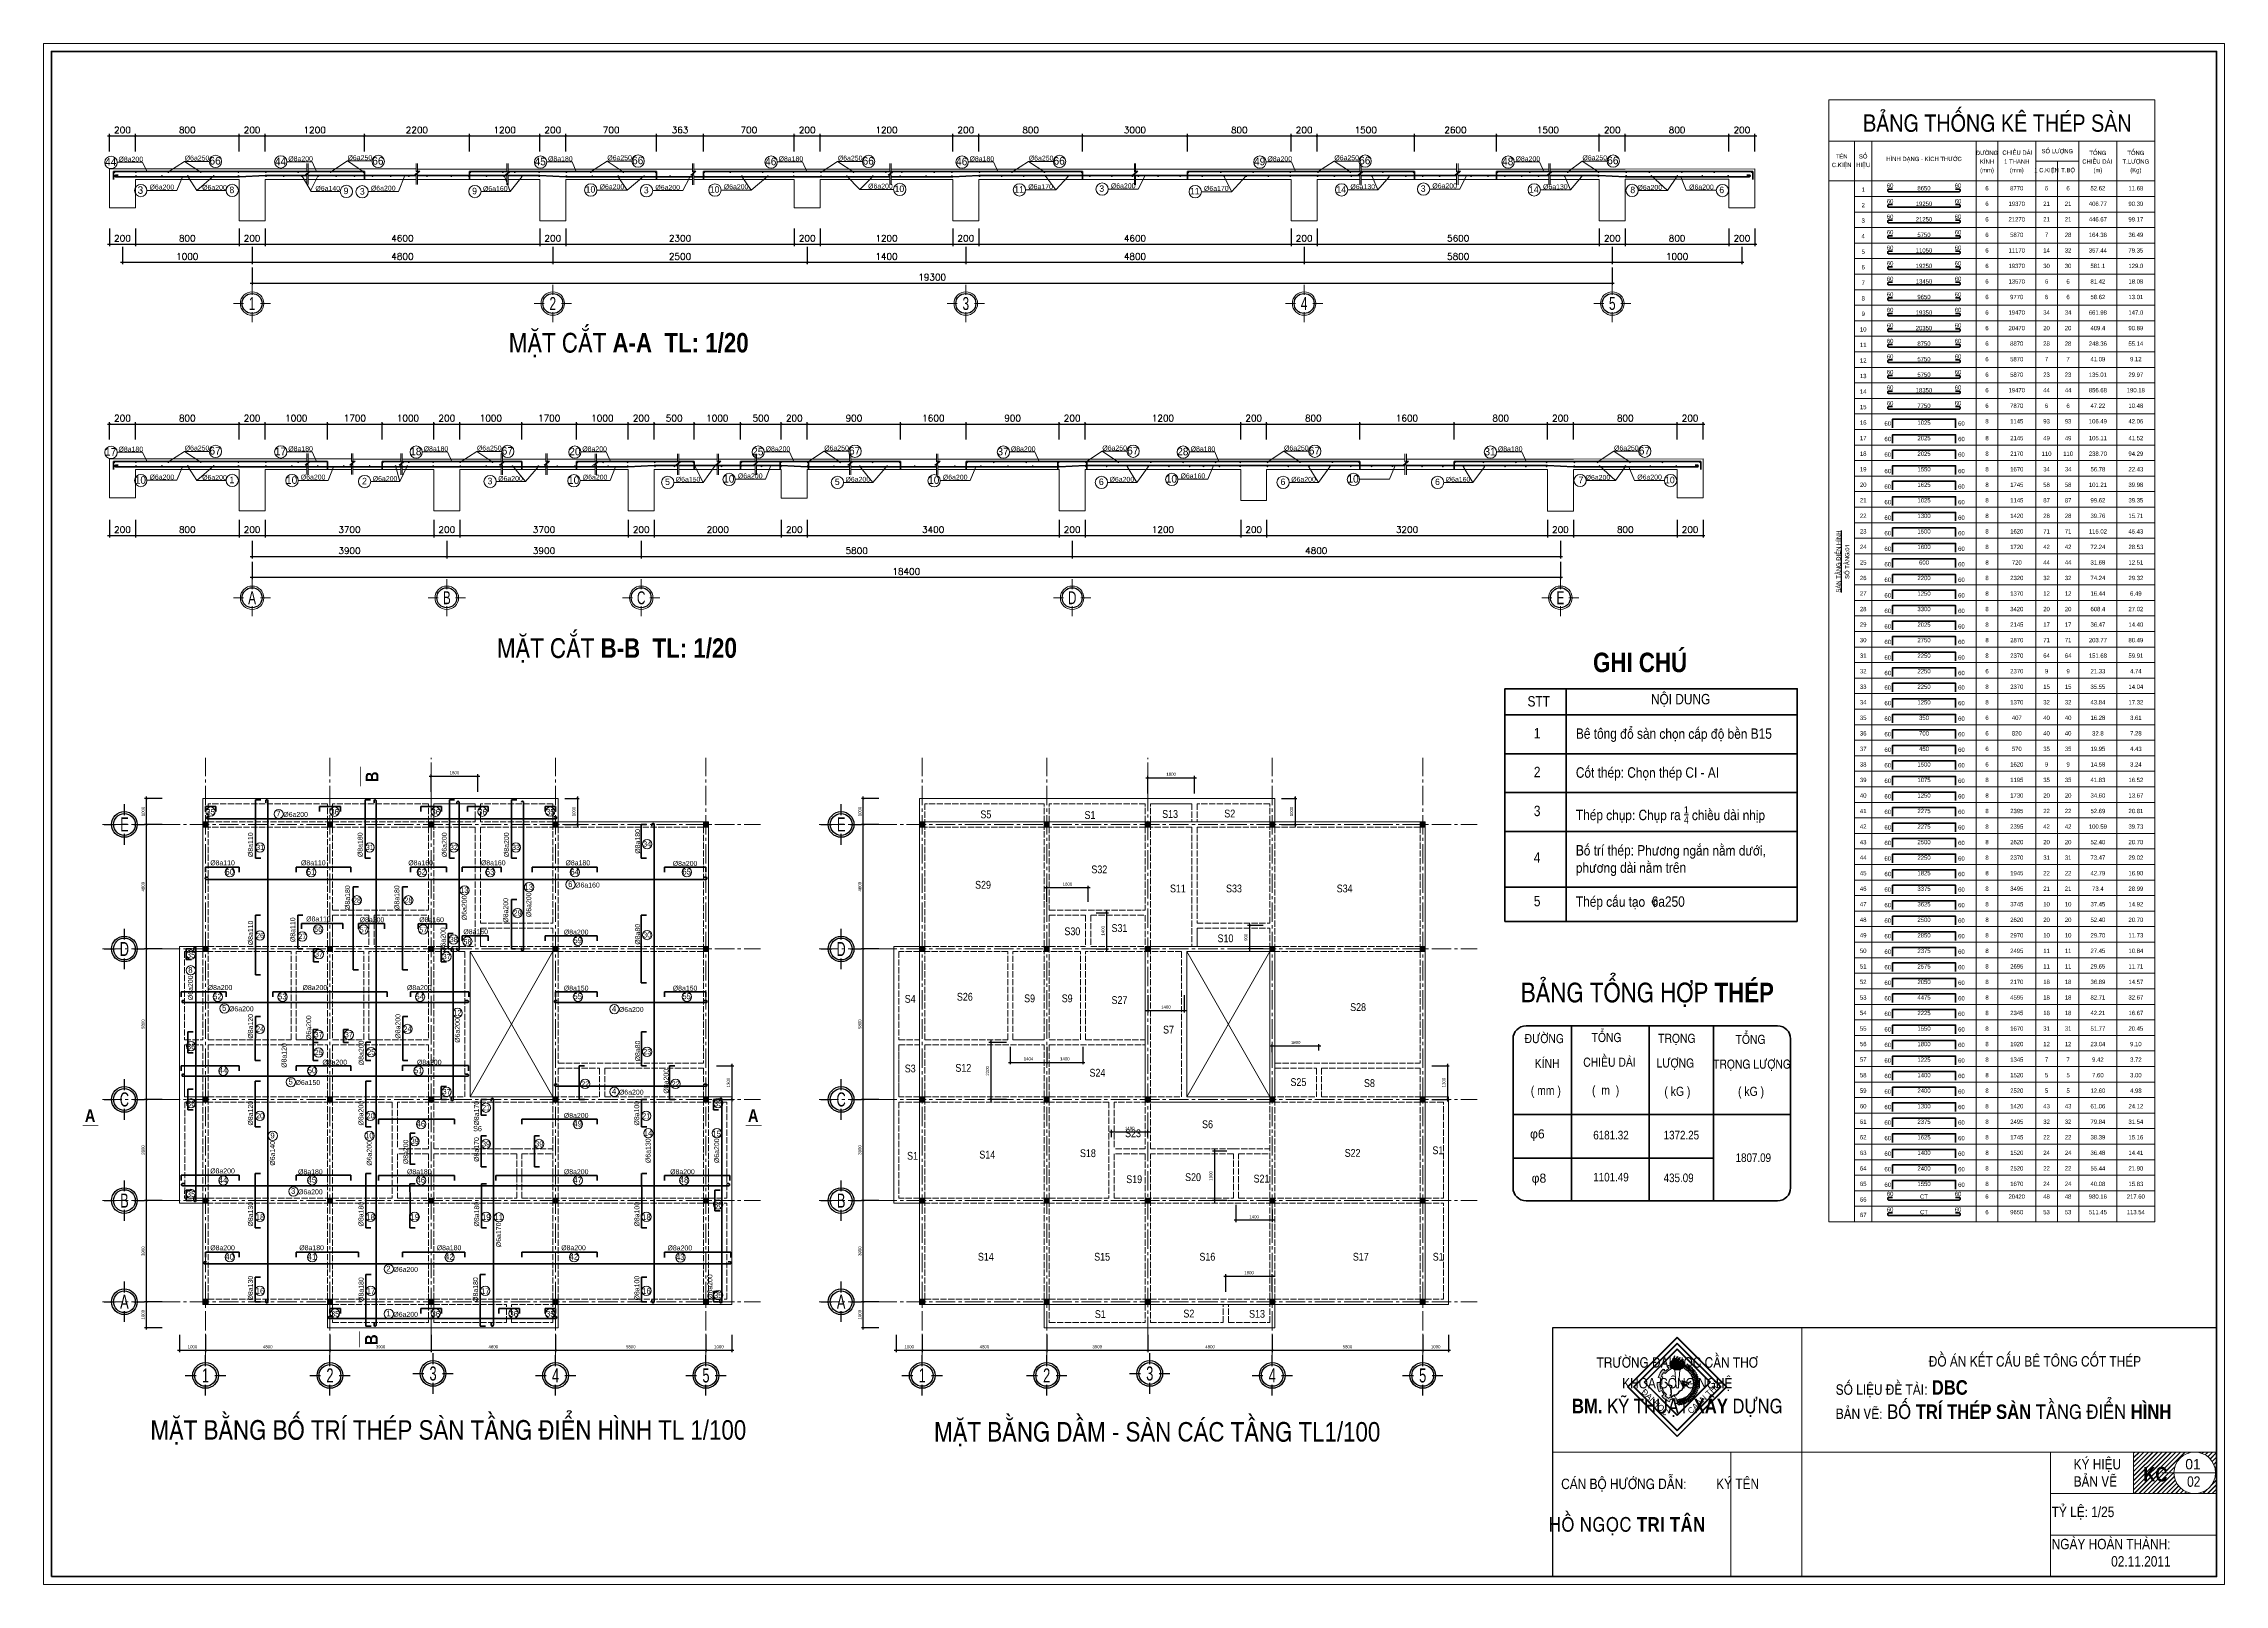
# Model space of a CAD drawing. Header units: inches. Extents: x 1604615 to 1925968, y -294302 to 52467.
# Drawn here: x 1762347 to 1846447, y -267877 to -208477 of the extents above; entities that cross this region are included whole.
import ezdxf
from ezdxf.enums import TextEntityAlignment as Align

# ---------------------------------------------------------------- set-up
doc = ezdxf.new("R2010")
doc.units = ezdxf.units.IN
doc.header["$LTSCALE"] = 20
doc.header["$MEASUREMENT"] = 0
for name, pattern in [('ACAD_ISO02W100', [15, 12, -3]), ('ACAD_ISO03W100', [30, 12, -18]), ('CENTER2', [1.125, 0.75, -0.125, 0.125, -0.125])]:
    doc.linetypes.add(name, pattern=pattern)
doc.layers.get('0').update_dxf_attribs({"lineweight": 13})
for name, color, linetype, lineweight in [('0-Netin', 251, 'Continuous', 9), ('02', 103, 'Continuous', 20), ('BAO', 2, 'Continuous', 13), ('BORDER', 3, 'Continuous', 40), ('dam', 132, 'Continuous', 40), ('khung', 26, 'Continuous', 80), ('kich thuoc', 8, 'Continuous', 13), ('KTHUOC_TRUC', 123, 'Continuous', 5), ('net dut', 7, 'Continuous', 9), ('SOHIEUTHEP', 212, 'Continuous', 13), ('STEEL', 4, 'Continuous', 35), ('THEP', 1, 'Continuous', 40), ('truc', 16, 'CENTER2', 9), ('TV-MB', 33, 'Continuous', 9), ('VV', 114, 'Continuous', 13)]:
    doc.layers.add(name, color=color, linetype=linetype, lineweight=lineweight)
for name, color, linetype in [('TEXT', 9, 'Continuous'), ('TEXT2', 4, 'Continuous'), ('TEXTTHEP', 7, 'Continuous')]:
    doc.layers.add(name, color=color, linetype=linetype)
doc.styles.add('chu', font='VHELVCN.TTF')
doc.styles.add('DIM', font='romans.shx')
doc.styles.add('text', font='ARIALN.TTF')
doc.styles.add('thep', font='ARIAL.TTF')
doc.styles.add('TK', font='VHELVCN.TTF', dxfattribs={"height": 230})
doc.dimstyles.new('1-20', dxfattribs={"dimtxt": 250, "dimasz": 75, "dimexe": 75, "dimexo": 250, "dimgap": 100, "dimtad": 1, "dimdec": 0, "dimlfac": 0.2, "dimzin": 4, "dimdsep": 46, "dimtxsty": 'DIM', "dimblk": 'ARCHTICK', "dimcen": 10, "dimdle": 75, "dimadec": 0, "dimazin": 0, "dimtfac": 1, "dimtdec": 0, "dimtix": 1, "dimtofl": 0, "dimtmove": 1, "dimatfit": 3, "dimfxl": 600, "dimfxlon": 1, "dimtolj": 1, "dimtzin": 0, "dimarcsym": 0})
doc.dimstyles.new('100THEPMU', dxfattribs={"dimtxt": 120, "dimasz": 75, "dimexe": 75, "dimexo": 250, "dimgap": 75, "dimtad": 1, "dimdec": 0, "dimzin": 4, "dimdsep": 46, "dimtxsty": 'Standard', "dimblk": 'ARCHTICK', "dimcen": 10, "dimdle": 75, "dimadec": 0, "dimazin": 0, "dimtfac": 1, "dimtdec": 0, "dimtix": 1, "dimtofl": 0, "dimtmove": 1, "dimatfit": 3, "dimfxl": 600, "dimfxlon": 1, "dimtolj": 1, "dimtzin": 0, "dimarcsym": 0})

# ---------------------------------------------------------------- blocks, each defined once
blk = doc.blocks.new('m')
at = {"layer": 'THEP'}
blk.add_line((-3, 41), (-73, 41), dxfattribs=at)
blk.add_arc((0, 0), 41.3, 266.35987, 93.64013, dxfattribs=at)
blk = doc.blocks.new('th')
at = {"layer": 'THEP'}
blk.add_line((0, 0), (-70, 0), dxfattribs=at)
blk.add_arc((-70, -41), 41.3, 86.35987, 273.64013, dxfattribs=at)
blk = doc.blocks.new('_ArchTick')
at = {"color": 0, "linetype": 'ByBlock', "const_width": 0.15}
blk.add_lwpolyline([(-0.5, -0.5), (0.5, 0.5)], dxfattribs=at)
blk = doc.blocks.new('*D400')
at = {"layer": 'Defpoints', "color": 0}
for p in [(1767586, -253181), (1768590, -253181), (1768590, -258851)]:
    blk.add_point(p, dxfattribs=at)
at = {"layer": 'kich thuoc', "color": 0, "lineweight": -2}
for p, q in [((1767511, -258851), (1768665, -258851)), ((1767586, -258251), (1767586, -258926)), ((1768590, -258251), (1768590, -258926))]:
    blk.add_line(p, q, dxfattribs=at)
at = {"layer": 'kich thuoc', "color": 0, "lineweight": -2, "xscale": 75, "yscale": 75, "zscale": 75, "rotation": 180}
blk.add_blockref('_ArchTick', (1767586, -258851), dxfattribs=at)
at = {"layer": 'kich thuoc', "color": 0, "lineweight": -2, "xscale": 75, "yscale": 75, "zscale": 75}
blk.add_blockref('_ArchTick', (1768590, -258851), dxfattribs=at)
at = {"layer": 'kich thuoc', "color": 0, "insert": (1768088, -258716), "char_height": 120, "attachment_point": 5}
blk.add_mtext('\\A1;1000', dxfattribs=at)
blk = doc.blocks.new('*D401')
at = {"layer": 'Defpoints', "color": 0}
for p in [(1768590, -253181), (1773390, -257081), (1773390, -258851)]:
    blk.add_point(p, dxfattribs=at)
at = {"layer": 'kich thuoc', "color": 0, "lineweight": -2}
for p, q in [((1768515, -258851), (1773465, -258851)), ((1768590, -258251), (1768590, -258926)), ((1773390, -258251), (1773390, -258926))]:
    blk.add_line(p, q, dxfattribs=at)
at = {"layer": 'kich thuoc', "color": 0, "lineweight": -2, "xscale": 75, "yscale": 75, "zscale": 75, "rotation": 180}
blk.add_blockref('_ArchTick', (1768590, -258851), dxfattribs=at)
at = {"layer": 'kich thuoc', "color": 0, "lineweight": -2, "xscale": 75, "yscale": 75, "zscale": 75}
blk.add_blockref('_ArchTick', (1773390, -258851), dxfattribs=at)
at = {"layer": 'kich thuoc', "color": 0, "insert": (1770990, -258716), "char_height": 120, "attachment_point": 5}
blk.add_mtext('\\A1;4800', dxfattribs=at)
blk = doc.blocks.new('*D402')
at = {"layer": 'Defpoints', "color": 0}
for p in [(1773390, -257081), (1777290, -257081), (1777290, -258851)]:
    blk.add_point(p, dxfattribs=at)
at = {"layer": 'kich thuoc', "color": 0, "lineweight": -2}
for p, q in [((1773315, -258851), (1777365, -258851)), ((1773390, -258251), (1773390, -258926)), ((1777290, -258251), (1777290, -258926))]:
    blk.add_line(p, q, dxfattribs=at)
at = {"layer": 'kich thuoc', "color": 0, "lineweight": -2, "xscale": 75, "yscale": 75, "zscale": 75, "rotation": 180}
blk.add_blockref('_ArchTick', (1773390, -258851), dxfattribs=at)
at = {"layer": 'kich thuoc', "color": 0, "lineweight": -2, "xscale": 75, "yscale": 75, "zscale": 75}
blk.add_blockref('_ArchTick', (1777290, -258851), dxfattribs=at)
at = {"layer": 'kich thuoc', "color": 0, "insert": (1775340, -258716), "char_height": 120, "attachment_point": 5}
blk.add_mtext('\\A1;3900', dxfattribs=at)
blk = doc.blocks.new('*D403')
at = {"layer": 'Defpoints', "color": 0}
for p in [(1777290, -257081), (1782090, -257081), (1782090, -258851)]:
    blk.add_point(p, dxfattribs=at)
at = {"layer": 'kich thuoc', "color": 0, "lineweight": -2}
for p, q in [((1777215, -258851), (1782165, -258851)), ((1777290, -258251), (1777290, -258926)), ((1782090, -258251), (1782090, -258926))]:
    blk.add_line(p, q, dxfattribs=at)
at = {"layer": 'kich thuoc', "color": 0, "lineweight": -2, "xscale": 75, "yscale": 75, "zscale": 75, "rotation": 180}
blk.add_blockref('_ArchTick', (1777290, -258851), dxfattribs=at)
at = {"layer": 'kich thuoc', "color": 0, "lineweight": -2, "xscale": 75, "yscale": 75, "zscale": 75}
blk.add_blockref('_ArchTick', (1782090, -258851), dxfattribs=at)
at = {"layer": 'kich thuoc', "color": 0, "insert": (1779690, -258716), "char_height": 120, "attachment_point": 5}
blk.add_mtext('\\A1;4800', dxfattribs=at)
blk = doc.blocks.new('*D404')
at = {"layer": 'Defpoints', "color": 0}
for p in [(1782090, -257081), (1787890, -257081), (1787890, -258851)]:
    blk.add_point(p, dxfattribs=at)
at = {"layer": 'kich thuoc', "color": 0, "lineweight": -2}
for p, q in [((1782015, -258851), (1787965, -258851)), ((1782090, -258251), (1782090, -258926)), ((1787890, -258251), (1787890, -258926))]:
    blk.add_line(p, q, dxfattribs=at)
at = {"layer": 'kich thuoc', "color": 0, "lineweight": -2, "xscale": 75, "yscale": 75, "zscale": 75, "rotation": 180}
blk.add_blockref('_ArchTick', (1782090, -258851), dxfattribs=at)
at = {"layer": 'kich thuoc', "color": 0, "lineweight": -2, "xscale": 75, "yscale": 75, "zscale": 75}
blk.add_blockref('_ArchTick', (1787890, -258851), dxfattribs=at)
at = {"layer": 'kich thuoc', "color": 0, "insert": (1784990, -258716), "char_height": 120, "attachment_point": 5}
blk.add_mtext('\\A1;5800', dxfattribs=at)
blk = doc.blocks.new('*D405')
at = {"layer": 'Defpoints', "color": 0}
for p in [(1787890, -257081), (1788890, -257081), (1788890, -258851)]:
    blk.add_point(p, dxfattribs=at)
at = {"layer": 'kich thuoc', "color": 0, "lineweight": -2}
for p, q in [((1787815, -258851), (1788965, -258851)), ((1787890, -258251), (1787890, -258926)), ((1788890, -258251), (1788890, -258926))]:
    blk.add_line(p, q, dxfattribs=at)
at = {"layer": 'kich thuoc', "color": 0, "lineweight": -2, "xscale": 75, "yscale": 75, "zscale": 75, "rotation": 180}
blk.add_blockref('_ArchTick', (1787890, -258851), dxfattribs=at)
at = {"layer": 'kich thuoc', "color": 0, "lineweight": -2, "xscale": 75, "yscale": 75, "zscale": 75}
blk.add_blockref('_ArchTick', (1788890, -258851), dxfattribs=at)
at = {"layer": 'kich thuoc', "color": 0, "insert": (1788390, -258716), "char_height": 120, "attachment_point": 5}
blk.add_mtext('\\A1;1000', dxfattribs=at)
blk = doc.blocks.new('*D406')
at = {"layer": 'Defpoints', "color": 0}
for p in [(1787790, -247881), (1787790, -249181), (1788890, -249181)]:
    blk.add_point(p, dxfattribs=at)
at = {"layer": 'kich thuoc', "color": 0, "lineweight": -2}
for p, q in [((1788290, -247881), (1788965, -247881)), ((1788890, -247806), (1788890, -249256)), ((1788290, -249181), (1788965, -249181))]:
    blk.add_line(p, q, dxfattribs=at)
at = {"layer": 'kich thuoc', "color": 0, "lineweight": -2, "xscale": 75, "yscale": 75, "zscale": 75}
for p, rotation in [((1788890, -247881), 90), ((1788890, -249181), 270)]:
    blk.add_blockref('_ArchTick', p, dxfattribs=dict(at, rotation=rotation))
at = {"layer": 'kich thuoc', "color": 0, "insert": (1788755, -248531), "char_height": 120, "attachment_point": 5, "rotation": 90}
blk.add_mtext('\\A1;1300', dxfattribs=at)
blk = doc.blocks.new('*D407')
at = {"layer": 'Defpoints', "color": 0}
for p in [(1782194, -237581), (1782190, -238581), (1782930, -238581)]:
    blk.add_point(p, dxfattribs=at)
at = {"layer": 'kich thuoc', "color": 0, "lineweight": -2}
for p, q in [((1782444, -237581), (1783005, -237581)), ((1782930, -237506), (1782930, -238656)), ((1782440, -238581), (1783005, -238581))]:
    blk.add_line(p, q, dxfattribs=at)
at = {"layer": 'kich thuoc', "color": 0, "lineweight": -2, "xscale": 75, "yscale": 75, "zscale": 75}
for p, rotation in [((1782930, -237581), 90), ((1782930, -238581), 270)]:
    blk.add_blockref('_ArchTick', p, dxfattribs=dict(at, rotation=rotation))
at = {"layer": 'kich thuoc', "color": 0, "insert": (1782795, -238081), "char_height": 120, "attachment_point": 5, "rotation": 90}
blk.add_mtext('\\A1;1000', dxfattribs=at)
blk = doc.blocks.new('*D408')
at = {"layer": 'Defpoints', "color": 0}
for p in [(1779090, -236721), (1779090, -237724), (1777290, -238481)]:
    blk.add_point(p, dxfattribs=at)
at = {"layer": 'kich thuoc', "color": 0, "lineweight": -2}
for p, q in [((1777215, -236721), (1779165, -236721)), ((1777290, -237321), (1777290, -236646)), ((1779090, -237321), (1779090, -236646))]:
    blk.add_line(p, q, dxfattribs=at)
at = {"layer": 'kich thuoc', "color": 0, "lineweight": -2, "xscale": 75, "yscale": 75, "zscale": 75, "rotation": 180}
blk.add_blockref('_ArchTick', (1777290, -236721), dxfattribs=at)
at = {"layer": 'kich thuoc', "color": 0, "lineweight": -2, "xscale": 75, "yscale": 75, "zscale": 75}
blk.add_blockref('_ArchTick', (1779090, -236721), dxfattribs=at)
at = {"layer": 'kich thuoc', "color": 0, "insert": (1778190, -236586), "char_height": 120, "attachment_point": 5}
blk.add_mtext('\\A1;1800', dxfattribs=at)
blk = doc.blocks.new('*D409')
at = {"layer": 'Defpoints', "color": 0}
for p in [(1766318, -256981), (1773290, -256981), (1773290, -257981)]:
    blk.add_point(p, dxfattribs=at)
at = {"layer": 'kich thuoc', "color": 0, "lineweight": -2}
for p, q in [((1766918, -256981), (1766243, -256981)), ((1766318, -258056), (1766318, -256906)), ((1766918, -257981), (1766243, -257981))]:
    blk.add_line(p, q, dxfattribs=at)
at = {"layer": 'kich thuoc', "color": 0, "lineweight": -2, "xscale": 75, "yscale": 75, "zscale": 75}
for p, rotation in [((1766318, -256981), 90), ((1766318, -257981), 270)]:
    blk.add_blockref('_ArchTick', p, dxfattribs=dict(at, rotation=rotation))
at = {"layer": 'kich thuoc', "color": 0, "insert": (1766183, -257481), "char_height": 120, "attachment_point": 5, "rotation": 90}
blk.add_mtext('\\A1;1000', dxfattribs=at)
blk = doc.blocks.new('*D410')
at = {"layer": 'Defpoints', "color": 0}
for p in [(1766318, -253081), (1768490, -253081), (1773290, -256981)]:
    blk.add_point(p, dxfattribs=at)
at = {"layer": 'kich thuoc', "color": 0, "lineweight": -2}
for p, q in [((1766918, -253081), (1766243, -253081)), ((1766318, -257056), (1766318, -253006)), ((1766918, -256981), (1766243, -256981))]:
    blk.add_line(p, q, dxfattribs=at)
at = {"layer": 'kich thuoc', "color": 0, "lineweight": -2, "xscale": 75, "yscale": 75, "zscale": 75}
for p, rotation in [((1766318, -253081), 90), ((1766318, -256981), 270)]:
    blk.add_blockref('_ArchTick', p, dxfattribs=dict(at, rotation=rotation))
at = {"layer": 'kich thuoc', "color": 0, "insert": (1766183, -255031), "char_height": 120, "attachment_point": 5, "rotation": 90}
blk.add_mtext('\\A1;3900', dxfattribs=at)
blk = doc.blocks.new('*D411')
at = {"layer": 'Defpoints', "color": 0}
for p in [(1766318, -249181), (1768490, -249181), (1768490, -253081)]:
    blk.add_point(p, dxfattribs=at)
at = {"layer": 'kich thuoc', "color": 0, "lineweight": -2}
for p, q in [((1766918, -249181), (1766243, -249181)), ((1766318, -253156), (1766318, -249106)), ((1766918, -253081), (1766243, -253081))]:
    blk.add_line(p, q, dxfattribs=at)
at = {"layer": 'kich thuoc', "color": 0, "lineweight": -2, "xscale": 75, "yscale": 75, "zscale": 75}
for p, rotation in [((1766318, -249181), 90), ((1766318, -253081), 270)]:
    blk.add_blockref('_ArchTick', p, dxfattribs=dict(at, rotation=rotation))
at = {"layer": 'kich thuoc', "color": 0, "insert": (1766183, -251131), "char_height": 120, "attachment_point": 5, "rotation": 90}
blk.add_mtext('\\A1;3900', dxfattribs=at)
blk = doc.blocks.new('*D412')
at = {"layer": 'Defpoints', "color": 0}
for p in [(1766318, -243381), (1768490, -243381), (1768490, -249181)]:
    blk.add_point(p, dxfattribs=at)
at = {"layer": 'kich thuoc', "color": 0, "lineweight": -2}
for p, q in [((1766918, -243381), (1766243, -243381)), ((1766318, -249256), (1766318, -243306)), ((1766918, -249181), (1766243, -249181))]:
    blk.add_line(p, q, dxfattribs=at)
at = {"layer": 'kich thuoc', "color": 0, "lineweight": -2, "xscale": 75, "yscale": 75, "zscale": 75}
for p, rotation in [((1766318, -243381), 90), ((1766318, -249181), 270)]:
    blk.add_blockref('_ArchTick', p, dxfattribs=dict(at, rotation=rotation))
at = {"layer": 'kich thuoc', "color": 0, "insert": (1766183, -246281), "char_height": 120, "attachment_point": 5, "rotation": 90}
blk.add_mtext('\\A1;5800', dxfattribs=at)
blk = doc.blocks.new('*D413')
at = {"layer": 'Defpoints', "color": 0}
for p in [(1766318, -238581), (1768490, -238581), (1768490, -243381)]:
    blk.add_point(p, dxfattribs=at)
at = {"layer": 'kich thuoc', "color": 0, "lineweight": -2}
for p, q in [((1766918, -238581), (1766243, -238581)), ((1766318, -243456), (1766318, -238506)), ((1766918, -243381), (1766243, -243381))]:
    blk.add_line(p, q, dxfattribs=at)
at = {"layer": 'kich thuoc', "color": 0, "lineweight": -2, "xscale": 75, "yscale": 75, "zscale": 75}
for p, rotation in [((1766318, -238581), 90), ((1766318, -243381), 270)]:
    blk.add_blockref('_ArchTick', p, dxfattribs=dict(at, rotation=rotation))
at = {"layer": 'kich thuoc', "color": 0, "insert": (1766183, -240981), "char_height": 120, "attachment_point": 5, "rotation": 90}
blk.add_mtext('\\A1;4800', dxfattribs=at)
blk = doc.blocks.new('*D414')
at = {"layer": 'Defpoints', "color": 0}
for p in [(1766318, -237581), (1768490, -237581), (1768490, -238581)]:
    blk.add_point(p, dxfattribs=at)
at = {"layer": 'kich thuoc', "color": 0, "lineweight": -2}
for p, q in [((1766918, -237581), (1766243, -237581)), ((1766318, -238656), (1766318, -237506)), ((1766918, -238581), (1766243, -238581))]:
    blk.add_line(p, q, dxfattribs=at)
at = {"layer": 'kich thuoc', "color": 0, "lineweight": -2, "xscale": 75, "yscale": 75, "zscale": 75}
for p, rotation in [((1766318, -237581), 90), ((1766318, -238581), 270)]:
    blk.add_blockref('_ArchTick', p, dxfattribs=dict(at, rotation=rotation))
at = {"layer": 'kich thuoc', "color": 0, "insert": (1766183, -238081), "char_height": 120, "attachment_point": 5, "rotation": 90}
blk.add_mtext('\\A1;1000', dxfattribs=at)
blk = doc.blocks.new('*D415')
at = {"layer": 'Defpoints', "color": 0}
for p in [(1764887, -214809), (1765887, -214809), (1765887, -216208)]:
    blk.add_point(p, dxfattribs=at)
at = {"layer": 'kich thuoc', "color": 0, "lineweight": -2}
for p, q in [((1764887, -215608), (1764887, -216283)), ((1765887, -215608), (1765887, -216283)), ((1764812, -216208), (1765962, -216208))]:
    blk.add_line(p, q, dxfattribs=at)
at = {"layer": 'kich thuoc', "color": 0, "lineweight": -2, "xscale": 75, "yscale": 75, "zscale": 75, "rotation": 180}
blk.add_blockref('_ArchTick', (1764887, -216208), dxfattribs=at)
at = {"layer": 'kich thuoc', "color": 0, "lineweight": -2, "xscale": 75, "yscale": 75, "zscale": 75}
blk.add_blockref('_ArchTick', (1765887, -216208), dxfattribs=at)
at = {"layer": 'kich thuoc', "color": 0, "insert": (1765387, -215983), "char_height": 250, "attachment_point": 5, "style": 'DIM'}
blk.add_mtext('\\A1;200', dxfattribs=at)
blk = doc.blocks.new('*D416')
at = {"layer": 'Defpoints', "color": 0}
for p in [(1765887, -214809), (1769887, -215309), (1769887, -216208)]:
    blk.add_point(p, dxfattribs=at)
at = {"layer": 'kich thuoc', "color": 0, "lineweight": -2}
for p, q in [((1765887, -215608), (1765887, -216283)), ((1769887, -215608), (1769887, -216283)), ((1765812, -216208), (1769962, -216208))]:
    blk.add_line(p, q, dxfattribs=at)
at = {"layer": 'kich thuoc', "color": 0, "lineweight": -2, "xscale": 75, "yscale": 75, "zscale": 75, "rotation": 180}
blk.add_blockref('_ArchTick', (1765887, -216208), dxfattribs=at)
at = {"layer": 'kich thuoc', "color": 0, "lineweight": -2, "xscale": 75, "yscale": 75, "zscale": 75}
blk.add_blockref('_ArchTick', (1769887, -216208), dxfattribs=at)
at = {"layer": 'kich thuoc', "color": 0, "insert": (1767887, -215983), "char_height": 250, "attachment_point": 5, "style": 'DIM'}
blk.add_mtext('\\A1;800', dxfattribs=at)
blk = doc.blocks.new('*D417')
at = {"layer": 'Defpoints', "color": 0}
for p in [(1769887, -215309), (1770887, -215309), (1770887, -216208)]:
    blk.add_point(p, dxfattribs=at)
at = {"layer": 'kich thuoc', "color": 0, "lineweight": -2}
for p, q in [((1769887, -215608), (1769887, -216283)), ((1770887, -215608), (1770887, -216283)), ((1769812, -216208), (1770962, -216208))]:
    blk.add_line(p, q, dxfattribs=at)
at = {"layer": 'kich thuoc', "color": 0, "lineweight": -2, "xscale": 75, "yscale": 75, "zscale": 75, "rotation": 180}
blk.add_blockref('_ArchTick', (1769887, -216208), dxfattribs=at)
at = {"layer": 'kich thuoc', "color": 0, "lineweight": -2, "xscale": 75, "yscale": 75, "zscale": 75}
blk.add_blockref('_ArchTick', (1770887, -216208), dxfattribs=at)
at = {"layer": 'kich thuoc', "color": 0, "insert": (1770387, -215983), "char_height": 250, "attachment_point": 5, "style": 'DIM'}
blk.add_mtext('\\A1;200', dxfattribs=at)
blk = doc.blocks.new('*D418')
at = {"layer": 'Defpoints', "color": 0}
for p in [(1770887, -215309), (1781484, -215309), (1781484, -216208)]:
    blk.add_point(p, dxfattribs=at)
at = {"layer": 'kich thuoc', "color": 0, "lineweight": -2}
for p, q in [((1770887, -215608), (1770887, -216283)), ((1781484, -215608), (1781484, -216283)), ((1770812, -216208), (1781559, -216208))]:
    blk.add_line(p, q, dxfattribs=at)
at = {"layer": 'kich thuoc', "color": 0, "lineweight": -2, "xscale": 75, "yscale": 75, "zscale": 75, "rotation": 180}
blk.add_blockref('_ArchTick', (1770887, -216208), dxfattribs=at)
at = {"layer": 'kich thuoc', "color": 0, "lineweight": -2, "xscale": 75, "yscale": 75, "zscale": 75}
blk.add_blockref('_ArchTick', (1781484, -216208), dxfattribs=at)
at = {"layer": 'kich thuoc', "color": 0, "insert": (1776185, -215983), "char_height": 250, "attachment_point": 5, "style": 'DIM'}
blk.add_mtext('\\A1;4600', dxfattribs=at)
blk = doc.blocks.new('*D419')
at = {"layer": 'Defpoints', "color": 0}
for p in [(1781484, -215309), (1782484, -215312), (1782484, -216208)]:
    blk.add_point(p, dxfattribs=at)
at = {"layer": 'kich thuoc', "color": 0, "lineweight": -2}
for p, q in [((1781484, -215608), (1781484, -216283)), ((1782484, -215608), (1782484, -216283)), ((1781409, -216208), (1782559, -216208))]:
    blk.add_line(p, q, dxfattribs=at)
at = {"layer": 'kich thuoc', "color": 0, "lineweight": -2, "xscale": 75, "yscale": 75, "zscale": 75, "rotation": 180}
blk.add_blockref('_ArchTick', (1781484, -216208), dxfattribs=at)
at = {"layer": 'kich thuoc', "color": 0, "lineweight": -2, "xscale": 75, "yscale": 75, "zscale": 75}
blk.add_blockref('_ArchTick', (1782484, -216208), dxfattribs=at)
at = {"layer": 'kich thuoc', "color": 0, "insert": (1781984, -215983), "char_height": 250, "attachment_point": 5, "style": 'DIM'}
blk.add_mtext('\\A1;200', dxfattribs=at)
blk = doc.blocks.new('*D420')
at = {"layer": 'Defpoints', "color": 0}
for p in [(1791295, -214812), (1782484, -215312), (1791295, -216208)]:
    blk.add_point(p, dxfattribs=at)
at = {"layer": 'kich thuoc', "color": 0, "lineweight": -2}
for p, q in [((1782484, -215608), (1782484, -216283)), ((1791295, -215608), (1791295, -216283)), ((1782409, -216208), (1791370, -216208))]:
    blk.add_line(p, q, dxfattribs=at)
at = {"layer": 'kich thuoc', "color": 0, "lineweight": -2, "xscale": 75, "yscale": 75, "zscale": 75, "rotation": 180}
blk.add_blockref('_ArchTick', (1782484, -216208), dxfattribs=at)
at = {"layer": 'kich thuoc', "color": 0, "lineweight": -2, "xscale": 75, "yscale": 75, "zscale": 75}
blk.add_blockref('_ArchTick', (1791295, -216208), dxfattribs=at)
at = {"layer": 'kich thuoc', "color": 0, "insert": (1786890, -215983), "char_height": 250, "attachment_point": 5, "style": 'DIM'}
blk.add_mtext('\\A1;2300', dxfattribs=at)
blk = doc.blocks.new('*D421')
at = {"layer": 'Defpoints', "color": 0}
for p in [(1791295, -214812), (1792295, -214812), (1792295, -216208)]:
    blk.add_point(p, dxfattribs=at)
at = {"layer": 'kich thuoc', "color": 0, "lineweight": -2}
for p, q in [((1791295, -215608), (1791295, -216283)), ((1792295, -215608), (1792295, -216283)), ((1791220, -216208), (1792370, -216208))]:
    blk.add_line(p, q, dxfattribs=at)
at = {"layer": 'kich thuoc', "color": 0, "lineweight": -2, "xscale": 75, "yscale": 75, "zscale": 75, "rotation": 180}
blk.add_blockref('_ArchTick', (1791295, -216208), dxfattribs=at)
at = {"layer": 'kich thuoc', "color": 0, "lineweight": -2, "xscale": 75, "yscale": 75, "zscale": 75}
blk.add_blockref('_ArchTick', (1792295, -216208), dxfattribs=at)
at = {"layer": 'kich thuoc', "color": 0, "insert": (1791795, -215983), "char_height": 250, "attachment_point": 5, "style": 'DIM'}
blk.add_mtext('\\A1;200', dxfattribs=at)
blk = doc.blocks.new('*D422')
at = {"layer": 'Defpoints', "color": 0}
for p in [(1792295, -214812), (1797411, -215312), (1797411, -216208)]:
    blk.add_point(p, dxfattribs=at)
at = {"layer": 'kich thuoc', "color": 0, "lineweight": -2}
for p, q in [((1792295, -215608), (1792295, -216283)), ((1797411, -215608), (1797411, -216283)), ((1792220, -216208), (1797486, -216208))]:
    blk.add_line(p, q, dxfattribs=at)
at = {"layer": 'kich thuoc', "color": 0, "lineweight": -2, "xscale": 75, "yscale": 75, "zscale": 75, "rotation": 180}
blk.add_blockref('_ArchTick', (1792295, -216208), dxfattribs=at)
at = {"layer": 'kich thuoc', "color": 0, "lineweight": -2, "xscale": 75, "yscale": 75, "zscale": 75}
blk.add_blockref('_ArchTick', (1797411, -216208), dxfattribs=at)
at = {"layer": 'kich thuoc', "color": 0, "insert": (1794853, -215983), "char_height": 250, "attachment_point": 5, "style": 'DIM'}
blk.add_mtext('\\A1;1200', dxfattribs=at)
blk = doc.blocks.new('*D423')
at = {"layer": 'Defpoints', "color": 0}
for p in [(1797411, -215312), (1798411, -215312), (1798411, -216208)]:
    blk.add_point(p, dxfattribs=at)
at = {"layer": 'kich thuoc', "color": 0, "lineweight": -2}
for p, q in [((1797411, -215608), (1797411, -216283)), ((1798411, -215608), (1798411, -216283)), ((1797336, -216208), (1798486, -216208))]:
    blk.add_line(p, q, dxfattribs=at)
at = {"layer": 'kich thuoc', "color": 0, "lineweight": -2, "xscale": 75, "yscale": 75, "zscale": 75, "rotation": 180}
blk.add_blockref('_ArchTick', (1797411, -216208), dxfattribs=at)
at = {"layer": 'kich thuoc', "color": 0, "lineweight": -2, "xscale": 75, "yscale": 75, "zscale": 75}
blk.add_blockref('_ArchTick', (1798411, -216208), dxfattribs=at)
at = {"layer": 'kich thuoc', "color": 0, "insert": (1797911, -215983), "char_height": 250, "attachment_point": 5, "style": 'DIM'}
blk.add_mtext('\\A1;200', dxfattribs=at)
blk = doc.blocks.new('*D424')
at = {"layer": 'Defpoints', "color": 0}
for p in [(1798411, -215312), (1810458, -215312), (1810458, -216208)]:
    blk.add_point(p, dxfattribs=at)
at = {"layer": 'kich thuoc', "color": 0, "lineweight": -2}
for p, q in [((1798411, -215608), (1798411, -216283)), ((1810458, -215608), (1810458, -216283)), ((1798336, -216208), (1810533, -216208))]:
    blk.add_line(p, q, dxfattribs=at)
at = {"layer": 'kich thuoc', "color": 0, "lineweight": -2, "xscale": 75, "yscale": 75, "zscale": 75, "rotation": 180}
blk.add_blockref('_ArchTick', (1798411, -216208), dxfattribs=at)
at = {"layer": 'kich thuoc', "color": 0, "lineweight": -2, "xscale": 75, "yscale": 75, "zscale": 75}
blk.add_blockref('_ArchTick', (1810458, -216208), dxfattribs=at)
at = {"layer": 'kich thuoc', "color": 0, "insert": (1804435, -215983), "char_height": 250, "attachment_point": 5, "style": 'DIM'}
blk.add_mtext('\\A1;4600', dxfattribs=at)
blk = doc.blocks.new('*D425')
at = {"layer": 'Defpoints', "color": 0}
for p in [(1810458, -215312), (1811458, -215312), (1811458, -216208)]:
    blk.add_point(p, dxfattribs=at)
at = {"layer": 'kich thuoc', "color": 0, "lineweight": -2}
for p, q in [((1810458, -215608), (1810458, -216283)), ((1811458, -215608), (1811458, -216283)), ((1810383, -216208), (1811533, -216208))]:
    blk.add_line(p, q, dxfattribs=at)
at = {"layer": 'kich thuoc', "color": 0, "lineweight": -2, "xscale": 75, "yscale": 75, "zscale": 75, "rotation": 180}
blk.add_blockref('_ArchTick', (1810458, -216208), dxfattribs=at)
at = {"layer": 'kich thuoc', "color": 0, "lineweight": -2, "xscale": 75, "yscale": 75, "zscale": 75}
blk.add_blockref('_ArchTick', (1811458, -216208), dxfattribs=at)
at = {"layer": 'kich thuoc', "color": 0, "insert": (1810958, -215983), "char_height": 250, "attachment_point": 5, "style": 'DIM'}
blk.add_mtext('\\A1;200', dxfattribs=at)
blk = doc.blocks.new('*D426')
at = {"layer": 'Defpoints', "color": 0}
for p in [(1811458, -215312), (1822341, -215312), (1822341, -216208)]:
    blk.add_point(p, dxfattribs=at)
at = {"layer": 'kich thuoc', "color": 0, "lineweight": -2}
for p, q in [((1811458, -215608), (1811458, -216283)), ((1822341, -215608), (1822341, -216283)), ((1811383, -216208), (1822416, -216208))]:
    blk.add_line(p, q, dxfattribs=at)
at = {"layer": 'kich thuoc', "color": 0, "lineweight": -2, "xscale": 75, "yscale": 75, "zscale": 75, "rotation": 180}
blk.add_blockref('_ArchTick', (1811458, -216208), dxfattribs=at)
at = {"layer": 'kich thuoc', "color": 0, "lineweight": -2, "xscale": 75, "yscale": 75, "zscale": 75}
blk.add_blockref('_ArchTick', (1822341, -216208), dxfattribs=at)
at = {"layer": 'kich thuoc', "color": 0, "insert": (1816900, -215983), "char_height": 250, "attachment_point": 5, "style": 'DIM'}
blk.add_mtext('\\A1;5600', dxfattribs=at)
blk = doc.blocks.new('*D427')
at = {"layer": 'Defpoints', "color": 0}
for p in [(1822341, -215312), (1823341, -215312), (1823341, -216208)]:
    blk.add_point(p, dxfattribs=at)
at = {"layer": 'kich thuoc', "color": 0, "lineweight": -2}
for p, q in [((1822341, -215608), (1822341, -216283)), ((1823341, -215608), (1823341, -216283)), ((1822266, -216208), (1823416, -216208))]:
    blk.add_line(p, q, dxfattribs=at)
at = {"layer": 'kich thuoc', "color": 0, "lineweight": -2, "xscale": 75, "yscale": 75, "zscale": 75, "rotation": 180}
blk.add_blockref('_ArchTick', (1822341, -216208), dxfattribs=at)
at = {"layer": 'kich thuoc', "color": 0, "lineweight": -2, "xscale": 75, "yscale": 75, "zscale": 75}
blk.add_blockref('_ArchTick', (1823341, -216208), dxfattribs=at)
at = {"layer": 'kich thuoc', "color": 0, "insert": (1822841, -215983), "char_height": 250, "attachment_point": 5, "style": 'DIM'}
blk.add_mtext('\\A1;200', dxfattribs=at)
blk = doc.blocks.new('*D428')
at = {"layer": 'Defpoints', "color": 0}
for p in [(1827341, -214807), (1823341, -215312), (1827341, -216208)]:
    blk.add_point(p, dxfattribs=at)
at = {"layer": 'kich thuoc', "color": 0, "lineweight": -2}
for p, q in [((1823341, -215608), (1823341, -216283)), ((1827341, -215608), (1827341, -216283)), ((1823266, -216208), (1827416, -216208))]:
    blk.add_line(p, q, dxfattribs=at)
at = {"layer": 'kich thuoc', "color": 0, "lineweight": -2, "xscale": 75, "yscale": 75, "zscale": 75, "rotation": 180}
blk.add_blockref('_ArchTick', (1823341, -216208), dxfattribs=at)
at = {"layer": 'kich thuoc', "color": 0, "lineweight": -2, "xscale": 75, "yscale": 75, "zscale": 75}
blk.add_blockref('_ArchTick', (1827341, -216208), dxfattribs=at)
at = {"layer": 'kich thuoc', "color": 0, "insert": (1825341, -215983), "char_height": 250, "attachment_point": 5, "style": 'DIM'}
blk.add_mtext('\\A1;800', dxfattribs=at)
blk = doc.blocks.new('*D429')
at = {"layer": 'Defpoints', "color": 0}
for p in [(1827341, -214807), (1828341, -214807), (1828341, -216208)]:
    blk.add_point(p, dxfattribs=at)
at = {"layer": 'kich thuoc', "color": 0, "lineweight": -2}
for p, q in [((1827341, -215608), (1827341, -216283)), ((1828341, -215608), (1828341, -216283)), ((1827266, -216208), (1828416, -216208))]:
    blk.add_line(p, q, dxfattribs=at)
at = {"layer": 'kich thuoc', "color": 0, "lineweight": -2, "xscale": 75, "yscale": 75, "zscale": 75, "rotation": 180}
blk.add_blockref('_ArchTick', (1827341, -216208), dxfattribs=at)
at = {"layer": 'kich thuoc', "color": 0, "lineweight": -2, "xscale": 75, "yscale": 75, "zscale": 75}
blk.add_blockref('_ArchTick', (1828341, -216208), dxfattribs=at)
at = {"layer": 'kich thuoc', "color": 0, "insert": (1827841, -215983), "char_height": 250, "attachment_point": 5, "style": 'DIM'}
blk.add_mtext('\\A1;200', dxfattribs=at)
blk = doc.blocks.new('*D430')
at = {"layer": 'Defpoints', "color": 0}
for p in [(1765387, -214809), (1770387, -215309), (1770387, -216907)]:
    blk.add_point(p, dxfattribs=at)
at = {"layer": 'kich thuoc', "color": 0, "lineweight": -2}
for p, q in [((1765312, -216907), (1770462, -216907)), ((1765387, -216307), (1765387, -216982)), ((1770387, -216307), (1770387, -216982))]:
    blk.add_line(p, q, dxfattribs=at)
at = {"layer": 'kich thuoc', "color": 0, "lineweight": -2, "xscale": 75, "yscale": 75, "zscale": 75, "rotation": 180}
blk.add_blockref('_ArchTick', (1765387, -216907), dxfattribs=at)
at = {"layer": 'kich thuoc', "color": 0, "lineweight": -2, "xscale": 75, "yscale": 75, "zscale": 75}
blk.add_blockref('_ArchTick', (1770387, -216907), dxfattribs=at)
at = {"layer": 'kich thuoc', "color": 0, "insert": (1767887, -216682), "char_height": 250, "attachment_point": 5, "style": 'DIM'}
blk.add_mtext('\\A1;1000', dxfattribs=at)
blk = doc.blocks.new('*D431')
at = {"layer": 'Defpoints', "color": 0}
for p in [(1770387, -215309), (1781984, -215312), (1781984, -216907)]:
    blk.add_point(p, dxfattribs=at)
at = {"layer": 'kich thuoc', "color": 0, "lineweight": -2}
for p, q in [((1770312, -216907), (1782059, -216907)), ((1770387, -216307), (1770387, -216982)), ((1781984, -216307), (1781984, -216982))]:
    blk.add_line(p, q, dxfattribs=at)
at = {"layer": 'kich thuoc', "color": 0, "lineweight": -2, "xscale": 75, "yscale": 75, "zscale": 75, "rotation": 180}
blk.add_blockref('_ArchTick', (1770387, -216907), dxfattribs=at)
at = {"layer": 'kich thuoc', "color": 0, "lineweight": -2, "xscale": 75, "yscale": 75, "zscale": 75}
blk.add_blockref('_ArchTick', (1781984, -216907), dxfattribs=at)
at = {"layer": 'kich thuoc', "color": 0, "insert": (1776185, -216682), "char_height": 250, "attachment_point": 5, "style": 'DIM'}
blk.add_mtext('\\A1;4800', dxfattribs=at)
blk = doc.blocks.new('*D432')
at = {"layer": 'Defpoints', "color": 0}
for p in [(1791795, -214812), (1781984, -215312), (1791795, -216907)]:
    blk.add_point(p, dxfattribs=at)
at = {"layer": 'kich thuoc', "color": 0, "lineweight": -2}
for p, q in [((1781909, -216907), (1791870, -216907)), ((1781984, -216307), (1781984, -216982)), ((1791795, -216307), (1791795, -216982))]:
    blk.add_line(p, q, dxfattribs=at)
at = {"layer": 'kich thuoc', "color": 0, "lineweight": -2, "xscale": 75, "yscale": 75, "zscale": 75, "rotation": 180}
blk.add_blockref('_ArchTick', (1781984, -216907), dxfattribs=at)
at = {"layer": 'kich thuoc', "color": 0, "lineweight": -2, "xscale": 75, "yscale": 75, "zscale": 75}
blk.add_blockref('_ArchTick', (1791795, -216907), dxfattribs=at)
at = {"layer": 'kich thuoc', "color": 0, "insert": (1786890, -216682), "char_height": 250, "attachment_point": 5, "style": 'DIM'}
blk.add_mtext('\\A1;2500', dxfattribs=at)
blk = doc.blocks.new('*D433')
at = {"layer": 'Defpoints', "color": 0}
for p in [(1791795, -214812), (1797911, -215312), (1797911, -216907)]:
    blk.add_point(p, dxfattribs=at)
at = {"layer": 'kich thuoc', "color": 0, "lineweight": -2}
for p, q in [((1791720, -216907), (1797986, -216907)), ((1791795, -216307), (1791795, -216982)), ((1797911, -216307), (1797911, -216982))]:
    blk.add_line(p, q, dxfattribs=at)
at = {"layer": 'kich thuoc', "color": 0, "lineweight": -2, "xscale": 75, "yscale": 75, "zscale": 75, "rotation": 180}
blk.add_blockref('_ArchTick', (1791795, -216907), dxfattribs=at)
at = {"layer": 'kich thuoc', "color": 0, "lineweight": -2, "xscale": 75, "yscale": 75, "zscale": 75}
blk.add_blockref('_ArchTick', (1797911, -216907), dxfattribs=at)
at = {"layer": 'kich thuoc', "color": 0, "insert": (1794853, -216682), "char_height": 250, "attachment_point": 5, "style": 'DIM'}
blk.add_mtext('\\A1;1400', dxfattribs=at)
blk = doc.blocks.new('*D434')
at = {"layer": 'Defpoints', "color": 0}
for p in [(1797911, -215312), (1810958, -215312), (1810958, -216907)]:
    blk.add_point(p, dxfattribs=at)
at = {"layer": 'kich thuoc', "color": 0, "lineweight": -2}
for p, q in [((1797836, -216907), (1811033, -216907)), ((1797911, -216307), (1797911, -216982)), ((1810958, -216307), (1810958, -216982))]:
    blk.add_line(p, q, dxfattribs=at)
at = {"layer": 'kich thuoc', "color": 0, "lineweight": -2, "xscale": 75, "yscale": 75, "zscale": 75, "rotation": 180}
blk.add_blockref('_ArchTick', (1797911, -216907), dxfattribs=at)
at = {"layer": 'kich thuoc', "color": 0, "lineweight": -2, "xscale": 75, "yscale": 75, "zscale": 75}
blk.add_blockref('_ArchTick', (1810958, -216907), dxfattribs=at)
at = {"layer": 'kich thuoc', "color": 0, "insert": (1804435, -216682), "char_height": 250, "attachment_point": 5, "style": 'DIM'}
blk.add_mtext('\\A1;4800', dxfattribs=at)
blk = doc.blocks.new('*D435')
at = {"layer": 'Defpoints', "color": 0}
for p in [(1810958, -215312), (1822841, -215312), (1822841, -216907)]:
    blk.add_point(p, dxfattribs=at)
at = {"layer": 'kich thuoc', "color": 0, "lineweight": -2}
for p, q in [((1810883, -216907), (1822916, -216907)), ((1810958, -216307), (1810958, -216982)), ((1822841, -216307), (1822841, -216982))]:
    blk.add_line(p, q, dxfattribs=at)
at = {"layer": 'kich thuoc', "color": 0, "lineweight": -2, "xscale": 75, "yscale": 75, "zscale": 75, "rotation": 180}
blk.add_blockref('_ArchTick', (1810958, -216907), dxfattribs=at)
at = {"layer": 'kich thuoc', "color": 0, "lineweight": -2, "xscale": 75, "yscale": 75, "zscale": 75}
blk.add_blockref('_ArchTick', (1822841, -216907), dxfattribs=at)
at = {"layer": 'kich thuoc', "color": 0, "insert": (1816900, -216682), "char_height": 250, "attachment_point": 5, "style": 'DIM'}
blk.add_mtext('\\A1;5800', dxfattribs=at)
blk = doc.blocks.new('*D436')
at = {"layer": 'Defpoints', "color": 0}
for p in [(1827841, -214807), (1822841, -215312), (1827841, -216907)]:
    blk.add_point(p, dxfattribs=at)
at = {"layer": 'kich thuoc', "color": 0, "lineweight": -2}
for p, q in [((1822766, -216907), (1827916, -216907)), ((1822841, -216307), (1822841, -216982)), ((1827841, -216307), (1827841, -216982))]:
    blk.add_line(p, q, dxfattribs=at)
at = {"layer": 'kich thuoc', "color": 0, "lineweight": -2, "xscale": 75, "yscale": 75, "zscale": 75, "rotation": 180}
blk.add_blockref('_ArchTick', (1822841, -216907), dxfattribs=at)
at = {"layer": 'kich thuoc', "color": 0, "lineweight": -2, "xscale": 75, "yscale": 75, "zscale": 75}
blk.add_blockref('_ArchTick', (1827841, -216907), dxfattribs=at)
at = {"layer": 'kich thuoc', "color": 0, "insert": (1825341, -216682), "char_height": 250, "attachment_point": 5, "style": 'DIM'}
blk.add_mtext('\\A1;1000', dxfattribs=at)
blk = doc.blocks.new('*D437')
at = {"layer": 'Defpoints', "color": 0}
for p in [(1770387, -215309), (1822841, -216307), (1822841, -217707)]:
    blk.add_point(p, dxfattribs=at)
at = {"layer": 'kich thuoc', "color": 0, "lineweight": -2}
for p, q in [((1770312, -217707), (1822916, -217707)), ((1770387, -217107), (1770387, -217782)), ((1822841, -217107), (1822841, -217782))]:
    blk.add_line(p, q, dxfattribs=at)
at = {"layer": 'kich thuoc', "color": 0, "lineweight": -2, "xscale": 75, "yscale": 75, "zscale": 75, "rotation": 180}
blk.add_blockref('_ArchTick', (1770387, -217707), dxfattribs=at)
at = {"layer": 'kich thuoc', "color": 0, "lineweight": -2, "xscale": 75, "yscale": 75, "zscale": 75}
blk.add_blockref('_ArchTick', (1822841, -217707), dxfattribs=at)
at = {"layer": 'kich thuoc', "color": 0, "insert": (1796614, -217482), "char_height": 250, "attachment_point": 5, "style": 'DIM'}
blk.add_mtext('\\A1;19300', dxfattribs=at)
blk = doc.blocks.new('TRUC-1')
at = {"layer": '0-Netin'}
blk.add_circle((0, -650), 412, dxfattribs=at)
at = {"layer": 'TV-MB'}
for p, q in [((0, -350), (0, 0)), ((-650, -650), (-300, -650)), ((300, -650), (650, -650)), ((0, -1300), (0, -950))]:
    blk.add_line(p, q, dxfattribs=at)
at = {"layer": 'TV-MB', "lineweight": 25}
blk.add_circle((0, -650), 350, dxfattribs=at)
at = {"layer": 'TV-MB', "style": 'text', "width": 0.8}
blk.add_attdef('13', text='', height=450, dxfattribs=at).set_placement((0, -650), align=Align.MIDDLE_CENTER)
blk = doc.blocks.new('*D438')
at = {"layer": 'Defpoints', "color": 0}
for p in [(1765887, -212032), (1764887, -213309), (1765887, -213709)]:
    blk.add_point(p, dxfattribs=at)
at = {"layer": 'kich thuoc', "color": 0, "lineweight": -2}
for p, q in [((1764812, -212032), (1765962, -212032)), ((1764887, -212632), (1764887, -211957)), ((1765887, -212632), (1765887, -211957))]:
    blk.add_line(p, q, dxfattribs=at)
at = {"layer": 'kich thuoc', "color": 0, "lineweight": -2, "xscale": 75, "yscale": 75, "zscale": 75, "rotation": 180}
blk.add_blockref('_ArchTick', (1764887, -212032), dxfattribs=at)
at = {"layer": 'kich thuoc', "color": 0, "lineweight": -2, "xscale": 75, "yscale": 75, "zscale": 75}
blk.add_blockref('_ArchTick', (1765887, -212032), dxfattribs=at)
at = {"layer": 'kich thuoc', "color": 0, "insert": (1765387, -211807), "char_height": 250, "attachment_point": 5, "style": 'DIM'}
blk.add_mtext('\\A1;200', dxfattribs=at)
blk = doc.blocks.new('*D439')
at = {"layer": 'Defpoints', "color": 0}
for p in [(1769887, -212032), (1765887, -213709), (1769887, -213709)]:
    blk.add_point(p, dxfattribs=at)
at = {"layer": 'kich thuoc', "color": 0, "lineweight": -2}
for p, q in [((1765812, -212032), (1769962, -212032)), ((1765887, -212632), (1765887, -211957)), ((1769887, -212632), (1769887, -211957))]:
    blk.add_line(p, q, dxfattribs=at)
at = {"layer": 'kich thuoc', "color": 0, "lineweight": -2, "xscale": 75, "yscale": 75, "zscale": 75, "rotation": 180}
blk.add_blockref('_ArchTick', (1765887, -212032), dxfattribs=at)
at = {"layer": 'kich thuoc', "color": 0, "lineweight": -2, "xscale": 75, "yscale": 75, "zscale": 75}
blk.add_blockref('_ArchTick', (1769887, -212032), dxfattribs=at)
at = {"layer": 'kich thuoc', "color": 0, "insert": (1767887, -211807), "char_height": 250, "attachment_point": 5, "style": 'DIM'}
blk.add_mtext('\\A1;800', dxfattribs=at)
blk = doc.blocks.new('*D440')
at = {"layer": 'Defpoints', "color": 0}
for p in [(1770887, -212032), (1769887, -213709), (1770887, -213709)]:
    blk.add_point(p, dxfattribs=at)
at = {"layer": 'kich thuoc', "color": 0, "lineweight": -2}
for p, q in [((1769812, -212032), (1770962, -212032)), ((1769887, -212632), (1769887, -211957)), ((1770887, -212632), (1770887, -211957))]:
    blk.add_line(p, q, dxfattribs=at)
at = {"layer": 'kich thuoc', "color": 0, "lineweight": -2, "xscale": 75, "yscale": 75, "zscale": 75, "rotation": 180}
blk.add_blockref('_ArchTick', (1769887, -212032), dxfattribs=at)
at = {"layer": 'kich thuoc', "color": 0, "lineweight": -2, "xscale": 75, "yscale": 75, "zscale": 75}
blk.add_blockref('_ArchTick', (1770887, -212032), dxfattribs=at)
at = {"layer": 'kich thuoc', "color": 0, "insert": (1770387, -211807), "char_height": 250, "attachment_point": 5, "style": 'DIM'}
blk.add_mtext('\\A1;200', dxfattribs=at)
blk = doc.blocks.new('*D441')
at = {"layer": 'Defpoints', "color": 0}
for p in [(1774716, -212032), (1770887, -213709), (1774716, -213709)]:
    blk.add_point(p, dxfattribs=at)
at = {"layer": 'kich thuoc', "color": 0, "lineweight": -2}
for p, q in [((1770812, -212032), (1774791, -212032)), ((1770887, -212632), (1770887, -211957)), ((1774716, -212632), (1774716, -211957))]:
    blk.add_line(p, q, dxfattribs=at)
at = {"layer": 'kich thuoc', "color": 0, "lineweight": -2, "xscale": 75, "yscale": 75, "zscale": 75, "rotation": 180}
blk.add_blockref('_ArchTick', (1770887, -212032), dxfattribs=at)
at = {"layer": 'kich thuoc', "color": 0, "lineweight": -2, "xscale": 75, "yscale": 75, "zscale": 75}
blk.add_blockref('_ArchTick', (1774716, -212032), dxfattribs=at)
at = {"layer": 'kich thuoc', "color": 0, "insert": (1772801, -211807), "char_height": 250, "attachment_point": 5, "style": 'DIM'}
blk.add_mtext('\\A1;1200', dxfattribs=at)
blk = doc.blocks.new('*D442')
at = {"layer": 'Defpoints', "color": 0}
for p in [(1778772, -212032), (1774716, -213709), (1778772, -213712)]:
    blk.add_point(p, dxfattribs=at)
at = {"layer": 'kich thuoc', "color": 0, "lineweight": -2}
for p, q in [((1774641, -212032), (1778847, -212032)), ((1774716, -212632), (1774716, -211957)), ((1778772, -212632), (1778772, -211957))]:
    blk.add_line(p, q, dxfattribs=at)
at = {"layer": 'kich thuoc', "color": 0, "lineweight": -2, "xscale": 75, "yscale": 75, "zscale": 75, "rotation": 180}
blk.add_blockref('_ArchTick', (1774716, -212032), dxfattribs=at)
at = {"layer": 'kich thuoc', "color": 0, "lineweight": -2, "xscale": 75, "yscale": 75, "zscale": 75}
blk.add_blockref('_ArchTick', (1778772, -212032), dxfattribs=at)
at = {"layer": 'kich thuoc', "color": 0, "insert": (1776744, -211807), "char_height": 250, "attachment_point": 5, "style": 'DIM'}
blk.add_mtext('\\A1;2200', dxfattribs=at)
blk = doc.blocks.new('*D443')
at = {"layer": 'Defpoints', "color": 0}
for p in [(1781484, -212032), (1778772, -213712), (1781484, -213712)]:
    blk.add_point(p, dxfattribs=at)
at = {"layer": 'kich thuoc', "color": 0, "lineweight": -2}
for p, q in [((1778697, -212032), (1781559, -212032)), ((1778772, -212632), (1778772, -211957)), ((1781484, -212632), (1781484, -211957))]:
    blk.add_line(p, q, dxfattribs=at)
at = {"layer": 'kich thuoc', "color": 0, "lineweight": -2, "xscale": 75, "yscale": 75, "zscale": 75, "rotation": 180}
blk.add_blockref('_ArchTick', (1778772, -212032), dxfattribs=at)
at = {"layer": 'kich thuoc', "color": 0, "lineweight": -2, "xscale": 75, "yscale": 75, "zscale": 75}
blk.add_blockref('_ArchTick', (1781484, -212032), dxfattribs=at)
at = {"layer": 'kich thuoc', "color": 0, "insert": (1780128, -211807), "char_height": 250, "attachment_point": 5, "style": 'DIM'}
blk.add_mtext('\\A1;1200', dxfattribs=at)
blk = doc.blocks.new('*D444')
at = {"layer": 'Defpoints', "color": 0}
for p in [(1782484, -212032), (1781484, -213712), (1782484, -213712)]:
    blk.add_point(p, dxfattribs=at)
at = {"layer": 'kich thuoc', "color": 0, "lineweight": -2}
for p, q in [((1781409, -212032), (1782559, -212032)), ((1781484, -212632), (1781484, -211957)), ((1782484, -212632), (1782484, -211957))]:
    blk.add_line(p, q, dxfattribs=at)
at = {"layer": 'kich thuoc', "color": 0, "lineweight": -2, "xscale": 75, "yscale": 75, "zscale": 75, "rotation": 180}
blk.add_blockref('_ArchTick', (1781484, -212032), dxfattribs=at)
at = {"layer": 'kich thuoc', "color": 0, "lineweight": -2, "xscale": 75, "yscale": 75, "zscale": 75}
blk.add_blockref('_ArchTick', (1782484, -212032), dxfattribs=at)
at = {"layer": 'kich thuoc', "color": 0, "insert": (1781984, -211807), "char_height": 250, "attachment_point": 5, "style": 'DIM'}
blk.add_mtext('\\A1;200', dxfattribs=at)
blk = doc.blocks.new('*D445')
at = {"layer": 'Defpoints', "color": 0}
for p in [(1785984, -212032), (1782484, -213712), (1785984, -213712)]:
    blk.add_point(p, dxfattribs=at)
at = {"layer": 'kich thuoc', "color": 0, "lineweight": -2}
for p, q in [((1782409, -212032), (1786059, -212032)), ((1782484, -212632), (1782484, -211957)), ((1785984, -212632), (1785984, -211957))]:
    blk.add_line(p, q, dxfattribs=at)
at = {"layer": 'kich thuoc', "color": 0, "lineweight": -2, "xscale": 75, "yscale": 75, "zscale": 75, "rotation": 180}
blk.add_blockref('_ArchTick', (1782484, -212032), dxfattribs=at)
at = {"layer": 'kich thuoc', "color": 0, "lineweight": -2, "xscale": 75, "yscale": 75, "zscale": 75}
blk.add_blockref('_ArchTick', (1785984, -212032), dxfattribs=at)
at = {"layer": 'kich thuoc', "color": 0, "insert": (1784234, -211807), "char_height": 250, "attachment_point": 5, "style": 'DIM'}
blk.add_mtext('\\A1;700', dxfattribs=at)
blk = doc.blocks.new('*D446')
at = {"layer": 'Defpoints', "color": 0}
for p in [(1787797, -212032), (1785984, -213712), (1787797, -213712)]:
    blk.add_point(p, dxfattribs=at)
at = {"layer": 'kich thuoc', "color": 0, "lineweight": -2}
for p, q in [((1785909, -212032), (1787872, -212032)), ((1785984, -212632), (1785984, -211957)), ((1787797, -212632), (1787797, -211957))]:
    blk.add_line(p, q, dxfattribs=at)
at = {"layer": 'kich thuoc', "color": 0, "lineweight": -2, "xscale": 75, "yscale": 75, "zscale": 75, "rotation": 180}
blk.add_blockref('_ArchTick', (1785984, -212032), dxfattribs=at)
at = {"layer": 'kich thuoc', "color": 0, "lineweight": -2, "xscale": 75, "yscale": 75, "zscale": 75}
blk.add_blockref('_ArchTick', (1787797, -212032), dxfattribs=at)
at = {"layer": 'kich thuoc', "color": 0, "insert": (1786890, -211807), "char_height": 250, "attachment_point": 5, "style": 'DIM'}
blk.add_mtext('\\A1;363', dxfattribs=at)
blk = doc.blocks.new('*D447')
at = {"layer": 'Defpoints', "color": 0}
for p in [(1791295, -212032), (1787797, -213712), (1791295, -213712)]:
    blk.add_point(p, dxfattribs=at)
at = {"layer": 'kich thuoc', "color": 0, "lineweight": -2}
for p, q in [((1787722, -212032), (1791370, -212032)), ((1787797, -212632), (1787797, -211957)), ((1791295, -212632), (1791295, -211957))]:
    blk.add_line(p, q, dxfattribs=at)
at = {"layer": 'kich thuoc', "color": 0, "lineweight": -2, "xscale": 75, "yscale": 75, "zscale": 75, "rotation": 180}
blk.add_blockref('_ArchTick', (1787797, -212032), dxfattribs=at)
at = {"layer": 'kich thuoc', "color": 0, "lineweight": -2, "xscale": 75, "yscale": 75, "zscale": 75}
blk.add_blockref('_ArchTick', (1791295, -212032), dxfattribs=at)
at = {"layer": 'kich thuoc', "color": 0, "insert": (1789546, -211807), "char_height": 250, "attachment_point": 5, "style": 'DIM'}
blk.add_mtext('\\A1;700', dxfattribs=at)
blk = doc.blocks.new('*D448')
at = {"layer": 'Defpoints', "color": 0}
for p in [(1792295, -212032), (1791295, -213712), (1792295, -213712)]:
    blk.add_point(p, dxfattribs=at)
at = {"layer": 'kich thuoc', "color": 0, "lineweight": -2}
for p, q in [((1791220, -212032), (1792370, -212032)), ((1791295, -212632), (1791295, -211957)), ((1792295, -212632), (1792295, -211957))]:
    blk.add_line(p, q, dxfattribs=at)
at = {"layer": 'kich thuoc', "color": 0, "lineweight": -2, "xscale": 75, "yscale": 75, "zscale": 75, "rotation": 180}
blk.add_blockref('_ArchTick', (1791295, -212032), dxfattribs=at)
at = {"layer": 'kich thuoc', "color": 0, "lineweight": -2, "xscale": 75, "yscale": 75, "zscale": 75}
blk.add_blockref('_ArchTick', (1792295, -212032), dxfattribs=at)
at = {"layer": 'kich thuoc', "color": 0, "insert": (1791795, -211807), "char_height": 250, "attachment_point": 5, "style": 'DIM'}
blk.add_mtext('\\A1;200', dxfattribs=at)
blk = doc.blocks.new('*D449')
at = {"layer": 'Defpoints', "color": 0}
for p in [(1797411, -212032), (1792295, -213712), (1797411, -213712)]:
    blk.add_point(p, dxfattribs=at)
at = {"layer": 'kich thuoc', "color": 0, "lineweight": -2}
for p, q in [((1792220, -212032), (1797486, -212032)), ((1792295, -212632), (1792295, -211957)), ((1797411, -212632), (1797411, -211957))]:
    blk.add_line(p, q, dxfattribs=at)
at = {"layer": 'kich thuoc', "color": 0, "lineweight": -2, "xscale": 75, "yscale": 75, "zscale": 75, "rotation": 180}
blk.add_blockref('_ArchTick', (1792295, -212032), dxfattribs=at)
at = {"layer": 'kich thuoc', "color": 0, "lineweight": -2, "xscale": 75, "yscale": 75, "zscale": 75}
blk.add_blockref('_ArchTick', (1797411, -212032), dxfattribs=at)
at = {"layer": 'kich thuoc', "color": 0, "insert": (1794853, -211807), "char_height": 250, "attachment_point": 5, "style": 'DIM'}
blk.add_mtext('\\A1;1200', dxfattribs=at)
blk = doc.blocks.new('*D450')
at = {"layer": 'Defpoints', "color": 0}
for p in [(1798411, -212032), (1797411, -213712), (1798411, -213712)]:
    blk.add_point(p, dxfattribs=at)
at = {"layer": 'kich thuoc', "color": 0, "lineweight": -2}
for p, q in [((1797336, -212032), (1798486, -212032)), ((1797411, -212632), (1797411, -211957)), ((1798411, -212632), (1798411, -211957))]:
    blk.add_line(p, q, dxfattribs=at)
at = {"layer": 'kich thuoc', "color": 0, "lineweight": -2, "xscale": 75, "yscale": 75, "zscale": 75, "rotation": 180}
blk.add_blockref('_ArchTick', (1797411, -212032), dxfattribs=at)
at = {"layer": 'kich thuoc', "color": 0, "lineweight": -2, "xscale": 75, "yscale": 75, "zscale": 75}
blk.add_blockref('_ArchTick', (1798411, -212032), dxfattribs=at)
at = {"layer": 'kich thuoc', "color": 0, "insert": (1797911, -211807), "char_height": 250, "attachment_point": 5, "style": 'DIM'}
blk.add_mtext('\\A1;200', dxfattribs=at)
blk = doc.blocks.new('*D451')
at = {"layer": 'Defpoints', "color": 0}
for p in [(1802411, -212032), (1798411, -213712), (1802411, -213712)]:
    blk.add_point(p, dxfattribs=at)
at = {"layer": 'kich thuoc', "color": 0, "lineweight": -2}
for p, q in [((1798336, -212032), (1802486, -212032)), ((1798411, -212632), (1798411, -211957)), ((1802411, -212632), (1802411, -211957))]:
    blk.add_line(p, q, dxfattribs=at)
at = {"layer": 'kich thuoc', "color": 0, "lineweight": -2, "xscale": 75, "yscale": 75, "zscale": 75, "rotation": 180}
blk.add_blockref('_ArchTick', (1798411, -212032), dxfattribs=at)
at = {"layer": 'kich thuoc', "color": 0, "lineweight": -2, "xscale": 75, "yscale": 75, "zscale": 75}
blk.add_blockref('_ArchTick', (1802411, -212032), dxfattribs=at)
at = {"layer": 'kich thuoc', "color": 0, "insert": (1800411, -211807), "char_height": 250, "attachment_point": 5, "style": 'DIM'}
blk.add_mtext('\\A1;800', dxfattribs=at)
blk = doc.blocks.new('*D452')
at = {"layer": 'Defpoints', "color": 0}
for p in [(1806458, -212032), (1802411, -213712), (1806458, -213712)]:
    blk.add_point(p, dxfattribs=at)
at = {"layer": 'kich thuoc', "color": 0, "lineweight": -2}
for p, q in [((1802336, -212032), (1806533, -212032)), ((1802411, -212632), (1802411, -211957)), ((1806458, -212632), (1806458, -211957))]:
    blk.add_line(p, q, dxfattribs=at)
at = {"layer": 'kich thuoc', "color": 0, "lineweight": -2, "xscale": 75, "yscale": 75, "zscale": 75, "rotation": 180}
blk.add_blockref('_ArchTick', (1802411, -212032), dxfattribs=at)
at = {"layer": 'kich thuoc', "color": 0, "lineweight": -2, "xscale": 75, "yscale": 75, "zscale": 75}
blk.add_blockref('_ArchTick', (1806458, -212032), dxfattribs=at)
at = {"layer": 'kich thuoc', "color": 0, "insert": (1804435, -211807), "char_height": 250, "attachment_point": 5, "style": 'DIM'}
blk.add_mtext('\\A1;3000', dxfattribs=at)
blk = doc.blocks.new('*D453')
at = {"layer": 'Defpoints', "color": 0}
for p in [(1810458, -212032), (1806458, -213712), (1810458, -213712)]:
    blk.add_point(p, dxfattribs=at)
at = {"layer": 'kich thuoc', "color": 0, "lineweight": -2}
for p, q in [((1806383, -212032), (1810533, -212032)), ((1806458, -212632), (1806458, -211957)), ((1810458, -212632), (1810458, -211957))]:
    blk.add_line(p, q, dxfattribs=at)
at = {"layer": 'kich thuoc', "color": 0, "lineweight": -2, "xscale": 75, "yscale": 75, "zscale": 75, "rotation": 180}
blk.add_blockref('_ArchTick', (1806458, -212032), dxfattribs=at)
at = {"layer": 'kich thuoc', "color": 0, "lineweight": -2, "xscale": 75, "yscale": 75, "zscale": 75}
blk.add_blockref('_ArchTick', (1810458, -212032), dxfattribs=at)
at = {"layer": 'kich thuoc', "color": 0, "insert": (1808458, -211807), "char_height": 250, "attachment_point": 5, "style": 'DIM'}
blk.add_mtext('\\A1;800', dxfattribs=at)
blk = doc.blocks.new('*D454')
at = {"layer": 'Defpoints', "color": 0}
for p in [(1811458, -212032), (1810458, -213712), (1811458, -213712)]:
    blk.add_point(p, dxfattribs=at)
at = {"layer": 'kich thuoc', "color": 0, "lineweight": -2}
for p, q in [((1810383, -212032), (1811533, -212032)), ((1810458, -212632), (1810458, -211957)), ((1811458, -212632), (1811458, -211957))]:
    blk.add_line(p, q, dxfattribs=at)
at = {"layer": 'kich thuoc', "color": 0, "lineweight": -2, "xscale": 75, "yscale": 75, "zscale": 75, "rotation": 180}
blk.add_blockref('_ArchTick', (1810458, -212032), dxfattribs=at)
at = {"layer": 'kich thuoc', "color": 0, "lineweight": -2, "xscale": 75, "yscale": 75, "zscale": 75}
blk.add_blockref('_ArchTick', (1811458, -212032), dxfattribs=at)
at = {"layer": 'kich thuoc', "color": 0, "insert": (1810958, -211807), "char_height": 250, "attachment_point": 5, "style": 'DIM'}
blk.add_mtext('\\A1;200', dxfattribs=at)
blk = doc.blocks.new('*D455')
at = {"layer": 'Defpoints', "color": 0}
for p in [(1815211, -212032), (1811458, -213712), (1815211, -213712)]:
    blk.add_point(p, dxfattribs=at)
at = {"layer": 'kich thuoc', "color": 0, "lineweight": -2}
for p, q in [((1811383, -212032), (1815286, -212032)), ((1811458, -212632), (1811458, -211957)), ((1815211, -212632), (1815211, -211957))]:
    blk.add_line(p, q, dxfattribs=at)
at = {"layer": 'kich thuoc', "color": 0, "lineweight": -2, "xscale": 75, "yscale": 75, "zscale": 75, "rotation": 180}
blk.add_blockref('_ArchTick', (1811458, -212032), dxfattribs=at)
at = {"layer": 'kich thuoc', "color": 0, "lineweight": -2, "xscale": 75, "yscale": 75, "zscale": 75}
blk.add_blockref('_ArchTick', (1815211, -212032), dxfattribs=at)
at = {"layer": 'kich thuoc', "color": 0, "insert": (1813335, -211807), "char_height": 250, "attachment_point": 5, "style": 'DIM'}
blk.add_mtext('\\A1;1500', dxfattribs=at)
blk = doc.blocks.new('*D456')
at = {"layer": 'Defpoints', "color": 0}
for p in [(1818379, -212032), (1815211, -213712), (1818379, -213733)]:
    blk.add_point(p, dxfattribs=at)
at = {"layer": 'kich thuoc', "color": 0, "lineweight": -2}
for p, q in [((1815136, -212032), (1818454, -212032)), ((1815211, -212632), (1815211, -211957)), ((1818379, -212632), (1818379, -211957))]:
    blk.add_line(p, q, dxfattribs=at)
at = {"layer": 'kich thuoc', "color": 0, "lineweight": -2, "xscale": 75, "yscale": 75, "zscale": 75, "rotation": 180}
blk.add_blockref('_ArchTick', (1815211, -212032), dxfattribs=at)
at = {"layer": 'kich thuoc', "color": 0, "lineweight": -2, "xscale": 75, "yscale": 75, "zscale": 75}
blk.add_blockref('_ArchTick', (1818379, -212032), dxfattribs=at)
at = {"layer": 'kich thuoc', "color": 0, "insert": (1816795, -211807), "char_height": 250, "attachment_point": 5, "style": 'DIM'}
blk.add_mtext('\\A1;2600', dxfattribs=at)
blk = doc.blocks.new('*D457')
at = {"layer": 'Defpoints', "color": 0}
for p in [(1822341, -212032), (1818379, -213733), (1822341, -213712)]:
    blk.add_point(p, dxfattribs=at)
at = {"layer": 'kich thuoc', "color": 0, "lineweight": -2}
for p, q in [((1818304, -212032), (1822416, -212032)), ((1818379, -212632), (1818379, -211957)), ((1822341, -212632), (1822341, -211957))]:
    blk.add_line(p, q, dxfattribs=at)
at = {"layer": 'kich thuoc', "color": 0, "lineweight": -2, "xscale": 75, "yscale": 75, "zscale": 75, "rotation": 180}
blk.add_blockref('_ArchTick', (1818379, -212032), dxfattribs=at)
at = {"layer": 'kich thuoc', "color": 0, "lineweight": -2, "xscale": 75, "yscale": 75, "zscale": 75}
blk.add_blockref('_ArchTick', (1822341, -212032), dxfattribs=at)
at = {"layer": 'kich thuoc', "color": 0, "insert": (1820360, -211807), "char_height": 250, "attachment_point": 5, "style": 'DIM'}
blk.add_mtext('\\A1;1500', dxfattribs=at)
blk = doc.blocks.new('*D458')
at = {"layer": 'Defpoints', "color": 0}
for p in [(1823341, -212032), (1822341, -213712), (1823341, -213712)]:
    blk.add_point(p, dxfattribs=at)
at = {"layer": 'kich thuoc', "color": 0, "lineweight": -2}
for p, q in [((1822266, -212032), (1823416, -212032)), ((1822341, -212632), (1822341, -211957)), ((1823341, -212632), (1823341, -211957))]:
    blk.add_line(p, q, dxfattribs=at)
at = {"layer": 'kich thuoc', "color": 0, "lineweight": -2, "xscale": 75, "yscale": 75, "zscale": 75, "rotation": 180}
blk.add_blockref('_ArchTick', (1822341, -212032), dxfattribs=at)
at = {"layer": 'kich thuoc', "color": 0, "lineweight": -2, "xscale": 75, "yscale": 75, "zscale": 75}
blk.add_blockref('_ArchTick', (1823341, -212032), dxfattribs=at)
at = {"layer": 'kich thuoc', "color": 0, "insert": (1822841, -211807), "char_height": 250, "attachment_point": 5, "style": 'DIM'}
blk.add_mtext('\\A1;200', dxfattribs=at)
blk = doc.blocks.new('*D459')
at = {"layer": 'Defpoints', "color": 0}
for p in [(1827341, -212032), (1823341, -213712), (1827341, -213712)]:
    blk.add_point(p, dxfattribs=at)
at = {"layer": 'kich thuoc', "color": 0, "lineweight": -2}
for p, q in [((1823266, -212032), (1827416, -212032)), ((1823341, -212632), (1823341, -211957)), ((1827341, -212632), (1827341, -211957))]:
    blk.add_line(p, q, dxfattribs=at)
at = {"layer": 'kich thuoc', "color": 0, "lineweight": -2, "xscale": 75, "yscale": 75, "zscale": 75, "rotation": 180}
blk.add_blockref('_ArchTick', (1823341, -212032), dxfattribs=at)
at = {"layer": 'kich thuoc', "color": 0, "lineweight": -2, "xscale": 75, "yscale": 75, "zscale": 75}
blk.add_blockref('_ArchTick', (1827341, -212032), dxfattribs=at)
at = {"layer": 'kich thuoc', "color": 0, "insert": (1825341, -211807), "char_height": 250, "attachment_point": 5, "style": 'DIM'}
blk.add_mtext('\\A1;800', dxfattribs=at)
blk = doc.blocks.new('*D460')
at = {"layer": 'Defpoints', "color": 0}
for p in [(1828341, -212032), (1828341, -213307), (1827341, -213712)]:
    blk.add_point(p, dxfattribs=at)
at = {"layer": 'kich thuoc', "color": 0, "lineweight": -2}
for p, q in [((1827266, -212032), (1828416, -212032)), ((1827341, -212632), (1827341, -211957)), ((1828341, -212632), (1828341, -211957))]:
    blk.add_line(p, q, dxfattribs=at)
at = {"layer": 'kich thuoc', "color": 0, "lineweight": -2, "xscale": 75, "yscale": 75, "zscale": 75, "rotation": 180}
blk.add_blockref('_ArchTick', (1827341, -212032), dxfattribs=at)
at = {"layer": 'kich thuoc', "color": 0, "lineweight": -2, "xscale": 75, "yscale": 75, "zscale": 75}
blk.add_blockref('_ArchTick', (1828341, -212032), dxfattribs=at)
at = {"layer": 'kich thuoc', "color": 0, "insert": (1827841, -211807), "char_height": 250, "attachment_point": 5, "style": 'DIM'}
blk.add_mtext('\\A1;200', dxfattribs=at)
blk = doc.blocks.new('*D461')
at = {"layer": 'Defpoints', "color": 0}
for p in [(1764887, -225989), (1765887, -225989), (1765887, -227438)]:
    blk.add_point(p, dxfattribs=at)
at = {"layer": 'kich thuoc', "color": 0, "lineweight": -2}
for p, q in [((1764887, -226838), (1764887, -227513)), ((1765887, -226838), (1765887, -227513)), ((1764812, -227438), (1765962, -227438))]:
    blk.add_line(p, q, dxfattribs=at)
at = {"layer": 'kich thuoc', "color": 0, "lineweight": -2, "xscale": 75, "yscale": 75, "zscale": 75, "rotation": 180}
blk.add_blockref('_ArchTick', (1764887, -227438), dxfattribs=at)
at = {"layer": 'kich thuoc', "color": 0, "lineweight": -2, "xscale": 75, "yscale": 75, "zscale": 75}
blk.add_blockref('_ArchTick', (1765887, -227438), dxfattribs=at)
at = {"layer": 'kich thuoc', "color": 0, "insert": (1765387, -227213), "char_height": 250, "attachment_point": 5, "style": 'DIM'}
blk.add_mtext('\\A1;200', dxfattribs=at)
blk = doc.blocks.new('*D462')
at = {"layer": 'Defpoints', "color": 0}
for p in [(1765887, -225989), (1769887, -226489), (1769887, -227438)]:
    blk.add_point(p, dxfattribs=at)
at = {"layer": 'kich thuoc', "color": 0, "lineweight": -2}
for p, q in [((1765887, -226838), (1765887, -227513)), ((1769887, -226838), (1769887, -227513)), ((1765812, -227438), (1769962, -227438))]:
    blk.add_line(p, q, dxfattribs=at)
at = {"layer": 'kich thuoc', "color": 0, "lineweight": -2, "xscale": 75, "yscale": 75, "zscale": 75, "rotation": 180}
blk.add_blockref('_ArchTick', (1765887, -227438), dxfattribs=at)
at = {"layer": 'kich thuoc', "color": 0, "lineweight": -2, "xscale": 75, "yscale": 75, "zscale": 75}
blk.add_blockref('_ArchTick', (1769887, -227438), dxfattribs=at)
at = {"layer": 'kich thuoc', "color": 0, "insert": (1767887, -227213), "char_height": 250, "attachment_point": 5, "style": 'DIM'}
blk.add_mtext('\\A1;800', dxfattribs=at)
blk = doc.blocks.new('*D463')
at = {"layer": 'Defpoints', "color": 0}
for p in [(1769887, -226489), (1770887, -226489), (1770887, -227438)]:
    blk.add_point(p, dxfattribs=at)
at = {"layer": 'kich thuoc', "color": 0, "lineweight": -2}
for p, q in [((1769887, -226838), (1769887, -227513)), ((1770887, -226838), (1770887, -227513)), ((1769812, -227438), (1770962, -227438))]:
    blk.add_line(p, q, dxfattribs=at)
at = {"layer": 'kich thuoc', "color": 0, "lineweight": -2, "xscale": 75, "yscale": 75, "zscale": 75, "rotation": 180}
blk.add_blockref('_ArchTick', (1769887, -227438), dxfattribs=at)
at = {"layer": 'kich thuoc', "color": 0, "lineweight": -2, "xscale": 75, "yscale": 75, "zscale": 75}
blk.add_blockref('_ArchTick', (1770887, -227438), dxfattribs=at)
at = {"layer": 'kich thuoc', "color": 0, "insert": (1770387, -227213), "char_height": 250, "attachment_point": 5, "style": 'DIM'}
blk.add_mtext('\\A1;200', dxfattribs=at)
blk = doc.blocks.new('*D464')
at = {"layer": 'Defpoints', "color": 0}
for p in [(1770887, -226489), (1777396, -226489), (1777396, -227438)]:
    blk.add_point(p, dxfattribs=at)
at = {"layer": 'kich thuoc', "color": 0, "lineweight": -2}
for p, q in [((1770887, -226838), (1770887, -227513)), ((1777396, -226838), (1777396, -227513)), ((1770812, -227438), (1777471, -227438))]:
    blk.add_line(p, q, dxfattribs=at)
at = {"layer": 'kich thuoc', "color": 0, "lineweight": -2, "xscale": 75, "yscale": 75, "zscale": 75, "rotation": 180}
blk.add_blockref('_ArchTick', (1770887, -227438), dxfattribs=at)
at = {"layer": 'kich thuoc', "color": 0, "lineweight": -2, "xscale": 75, "yscale": 75, "zscale": 75}
blk.add_blockref('_ArchTick', (1777396, -227438), dxfattribs=at)
at = {"layer": 'kich thuoc', "color": 0, "insert": (1774142, -227213), "char_height": 250, "attachment_point": 5, "style": 'DIM'}
blk.add_mtext('\\A1;3700', dxfattribs=at)
blk = doc.blocks.new('*D465')
at = {"layer": 'Defpoints', "color": 0}
for p in [(1777396, -226489), (1778396, -226489), (1778396, -227438)]:
    blk.add_point(p, dxfattribs=at)
at = {"layer": 'kich thuoc', "color": 0, "lineweight": -2}
for p, q in [((1777396, -226838), (1777396, -227513)), ((1778396, -226838), (1778396, -227513)), ((1777321, -227438), (1778471, -227438))]:
    blk.add_line(p, q, dxfattribs=at)
at = {"layer": 'kich thuoc', "color": 0, "lineweight": -2, "xscale": 75, "yscale": 75, "zscale": 75, "rotation": 180}
blk.add_blockref('_ArchTick', (1777396, -227438), dxfattribs=at)
at = {"layer": 'kich thuoc', "color": 0, "lineweight": -2, "xscale": 75, "yscale": 75, "zscale": 75}
blk.add_blockref('_ArchTick', (1778396, -227438), dxfattribs=at)
at = {"layer": 'kich thuoc', "color": 0, "insert": (1777896, -227213), "char_height": 250, "attachment_point": 5, "style": 'DIM'}
blk.add_mtext('\\A1;200', dxfattribs=at)
blk = doc.blocks.new('*D466')
at = {"layer": 'Defpoints', "color": 0}
for p in [(1778396, -226489), (1784892, -226489), (1784892, -227438)]:
    blk.add_point(p, dxfattribs=at)
at = {"layer": 'kich thuoc', "color": 0, "lineweight": -2}
for p, q in [((1778396, -226838), (1778396, -227513)), ((1784892, -226838), (1784892, -227513)), ((1778321, -227438), (1784967, -227438))]:
    blk.add_line(p, q, dxfattribs=at)
at = {"layer": 'kich thuoc', "color": 0, "lineweight": -2, "xscale": 75, "yscale": 75, "zscale": 75, "rotation": 180}
blk.add_blockref('_ArchTick', (1778396, -227438), dxfattribs=at)
at = {"layer": 'kich thuoc', "color": 0, "lineweight": -2, "xscale": 75, "yscale": 75, "zscale": 75}
blk.add_blockref('_ArchTick', (1784892, -227438), dxfattribs=at)
at = {"layer": 'kich thuoc', "color": 0, "insert": (1781644, -227213), "char_height": 250, "attachment_point": 5, "style": 'DIM'}
blk.add_mtext('\\A1;3700', dxfattribs=at)
blk = doc.blocks.new('*D467')
at = {"layer": 'Defpoints', "color": 0}
for p in [(1784892, -226489), (1785892, -226495), (1785892, -227438)]:
    blk.add_point(p, dxfattribs=at)
at = {"layer": 'kich thuoc', "color": 0, "lineweight": -2}
for p, q in [((1784892, -226838), (1784892, -227513)), ((1785892, -226838), (1785892, -227513)), ((1784817, -227438), (1785967, -227438))]:
    blk.add_line(p, q, dxfattribs=at)
at = {"layer": 'kich thuoc', "color": 0, "lineweight": -2, "xscale": 75, "yscale": 75, "zscale": 75, "rotation": 180}
blk.add_blockref('_ArchTick', (1784892, -227438), dxfattribs=at)
at = {"layer": 'kich thuoc', "color": 0, "lineweight": -2, "xscale": 75, "yscale": 75, "zscale": 75}
blk.add_blockref('_ArchTick', (1785892, -227438), dxfattribs=at)
at = {"layer": 'kich thuoc', "color": 0, "insert": (1785392, -227213), "char_height": 250, "attachment_point": 5, "style": 'DIM'}
blk.add_mtext('\\A1;200', dxfattribs=at)
blk = doc.blocks.new('*D468')
at = {"layer": 'Defpoints', "color": 0}
for p in [(1790796, -225995), (1785892, -226495), (1790796, -227438)]:
    blk.add_point(p, dxfattribs=at)
at = {"layer": 'kich thuoc', "color": 0, "lineweight": -2}
for p, q in [((1785892, -226838), (1785892, -227513)), ((1790796, -226838), (1790796, -227513)), ((1785817, -227438), (1790871, -227438))]:
    blk.add_line(p, q, dxfattribs=at)
at = {"layer": 'kich thuoc', "color": 0, "lineweight": -2, "xscale": 75, "yscale": 75, "zscale": 75, "rotation": 180}
blk.add_blockref('_ArchTick', (1785892, -227438), dxfattribs=at)
at = {"layer": 'kich thuoc', "color": 0, "lineweight": -2, "xscale": 75, "yscale": 75, "zscale": 75}
blk.add_blockref('_ArchTick', (1790796, -227438), dxfattribs=at)
at = {"layer": 'kich thuoc', "color": 0, "insert": (1788344, -227213), "char_height": 250, "attachment_point": 5, "style": 'DIM'}
blk.add_mtext('\\A1;2000', dxfattribs=at)
blk = doc.blocks.new('*D469')
at = {"layer": 'Defpoints', "color": 0}
for p in [(1790796, -225995), (1791796, -225995), (1791796, -227438)]:
    blk.add_point(p, dxfattribs=at)
at = {"layer": 'kich thuoc', "color": 0, "lineweight": -2}
for p, q in [((1790796, -226838), (1790796, -227513)), ((1791796, -226838), (1791796, -227513)), ((1790721, -227438), (1791871, -227438))]:
    blk.add_line(p, q, dxfattribs=at)
at = {"layer": 'kich thuoc', "color": 0, "lineweight": -2, "xscale": 75, "yscale": 75, "zscale": 75, "rotation": 180}
blk.add_blockref('_ArchTick', (1790796, -227438), dxfattribs=at)
at = {"layer": 'kich thuoc', "color": 0, "lineweight": -2, "xscale": 75, "yscale": 75, "zscale": 75}
blk.add_blockref('_ArchTick', (1791796, -227438), dxfattribs=at)
at = {"layer": 'kich thuoc', "color": 0, "insert": (1791296, -227213), "char_height": 250, "attachment_point": 5, "style": 'DIM'}
blk.add_mtext('\\A1;200', dxfattribs=at)
blk = doc.blocks.new('*D470')
at = {"layer": 'Defpoints', "color": 0}
for p in [(1791796, -225995), (1801512, -226495), (1801512, -227438)]:
    blk.add_point(p, dxfattribs=at)
at = {"layer": 'kich thuoc', "color": 0, "lineweight": -2}
for p, q in [((1791796, -226838), (1791796, -227513)), ((1801512, -226838), (1801512, -227513)), ((1791721, -227438), (1801587, -227438))]:
    blk.add_line(p, q, dxfattribs=at)
at = {"layer": 'kich thuoc', "color": 0, "lineweight": -2, "xscale": 75, "yscale": 75, "zscale": 75, "rotation": 180}
blk.add_blockref('_ArchTick', (1791796, -227438), dxfattribs=at)
at = {"layer": 'kich thuoc', "color": 0, "lineweight": -2, "xscale": 75, "yscale": 75, "zscale": 75}
blk.add_blockref('_ArchTick', (1801512, -227438), dxfattribs=at)
at = {"layer": 'kich thuoc', "color": 0, "insert": (1796654, -227213), "char_height": 250, "attachment_point": 5, "style": 'DIM'}
blk.add_mtext('\\A1;3400', dxfattribs=at)
blk = doc.blocks.new('*D471')
at = {"layer": 'Defpoints', "color": 0}
for p in [(1801512, -226495), (1802512, -226495), (1802512, -227438)]:
    blk.add_point(p, dxfattribs=at)
at = {"layer": 'kich thuoc', "color": 0, "lineweight": -2}
for p, q in [((1801512, -226838), (1801512, -227513)), ((1802512, -226838), (1802512, -227513)), ((1801437, -227438), (1802587, -227438))]:
    blk.add_line(p, q, dxfattribs=at)
at = {"layer": 'kich thuoc', "color": 0, "lineweight": -2, "xscale": 75, "yscale": 75, "zscale": 75, "rotation": 180}
blk.add_blockref('_ArchTick', (1801512, -227438), dxfattribs=at)
at = {"layer": 'kich thuoc', "color": 0, "lineweight": -2, "xscale": 75, "yscale": 75, "zscale": 75}
blk.add_blockref('_ArchTick', (1802512, -227438), dxfattribs=at)
at = {"layer": 'kich thuoc', "color": 0, "insert": (1802012, -227213), "char_height": 250, "attachment_point": 5, "style": 'DIM'}
blk.add_mtext('\\A1;200', dxfattribs=at)
blk = doc.blocks.new('*D472')
at = {"layer": 'Defpoints', "color": 0}
for p in [(1808512, -226095), (1802512, -226495), (1808512, -227438)]:
    blk.add_point(p, dxfattribs=at)
at = {"layer": 'kich thuoc', "color": 0, "lineweight": -2}
for p, q in [((1802512, -226838), (1802512, -227513)), ((1808512, -226838), (1808512, -227513)), ((1802437, -227438), (1808587, -227438))]:
    blk.add_line(p, q, dxfattribs=at)
at = {"layer": 'kich thuoc', "color": 0, "lineweight": -2, "xscale": 75, "yscale": 75, "zscale": 75, "rotation": 180}
blk.add_blockref('_ArchTick', (1802512, -227438), dxfattribs=at)
at = {"layer": 'kich thuoc', "color": 0, "lineweight": -2, "xscale": 75, "yscale": 75, "zscale": 75}
blk.add_blockref('_ArchTick', (1808512, -227438), dxfattribs=at)
at = {"layer": 'kich thuoc', "color": 0, "insert": (1805512, -227213), "char_height": 250, "attachment_point": 5, "style": 'DIM'}
blk.add_mtext('\\A1;1200', dxfattribs=at)
blk = doc.blocks.new('*D473')
at = {"layer": 'Defpoints', "color": 0}
for p in [(1808512, -226095), (1809512, -226095), (1809512, -227438)]:
    blk.add_point(p, dxfattribs=at)
at = {"layer": 'kich thuoc', "color": 0, "lineweight": -2}
for p, q in [((1808512, -226838), (1808512, -227513)), ((1809512, -226838), (1809512, -227513)), ((1808437, -227438), (1809587, -227438))]:
    blk.add_line(p, q, dxfattribs=at)
at = {"layer": 'kich thuoc', "color": 0, "lineweight": -2, "xscale": 75, "yscale": 75, "zscale": 75, "rotation": 180}
blk.add_blockref('_ArchTick', (1808512, -227438), dxfattribs=at)
at = {"layer": 'kich thuoc', "color": 0, "lineweight": -2, "xscale": 75, "yscale": 75, "zscale": 75}
blk.add_blockref('_ArchTick', (1809512, -227438), dxfattribs=at)
at = {"layer": 'kich thuoc', "color": 0, "insert": (1809012, -227213), "char_height": 250, "attachment_point": 5, "style": 'DIM'}
blk.add_mtext('\\A1;200', dxfattribs=at)
blk = doc.blocks.new('*D474')
at = {"layer": 'Defpoints', "color": 0}
for p in [(1809512, -226095), (1820341, -226495), (1820341, -227438)]:
    blk.add_point(p, dxfattribs=at)
at = {"layer": 'kich thuoc', "color": 0, "lineweight": -2}
for p, q in [((1809512, -226838), (1809512, -227513)), ((1820341, -226838), (1820341, -227513)), ((1809437, -227438), (1820416, -227438))]:
    blk.add_line(p, q, dxfattribs=at)
at = {"layer": 'kich thuoc', "color": 0, "lineweight": -2, "xscale": 75, "yscale": 75, "zscale": 75, "rotation": 180}
blk.add_blockref('_ArchTick', (1809512, -227438), dxfattribs=at)
at = {"layer": 'kich thuoc', "color": 0, "lineweight": -2, "xscale": 75, "yscale": 75, "zscale": 75}
blk.add_blockref('_ArchTick', (1820341, -227438), dxfattribs=at)
at = {"layer": 'kich thuoc', "color": 0, "insert": (1814926, -227213), "char_height": 250, "attachment_point": 5, "style": 'DIM'}
blk.add_mtext('\\A1;3200', dxfattribs=at)
blk = doc.blocks.new('*D475')
at = {"layer": 'Defpoints', "color": 0}
for p in [(1820341, -226495), (1821341, -226495), (1821341, -227438)]:
    blk.add_point(p, dxfattribs=at)
at = {"layer": 'kich thuoc', "color": 0, "lineweight": -2}
for p, q in [((1820341, -226838), (1820341, -227513)), ((1821341, -226838), (1821341, -227513)), ((1820266, -227438), (1821416, -227438))]:
    blk.add_line(p, q, dxfattribs=at)
at = {"layer": 'kich thuoc', "color": 0, "lineweight": -2, "xscale": 75, "yscale": 75, "zscale": 75, "rotation": 180}
blk.add_blockref('_ArchTick', (1820341, -227438), dxfattribs=at)
at = {"layer": 'kich thuoc', "color": 0, "lineweight": -2, "xscale": 75, "yscale": 75, "zscale": 75}
blk.add_blockref('_ArchTick', (1821341, -227438), dxfattribs=at)
at = {"layer": 'kich thuoc', "color": 0, "insert": (1820841, -227213), "char_height": 250, "attachment_point": 5, "style": 'DIM'}
blk.add_mtext('\\A1;200', dxfattribs=at)
blk = doc.blocks.new('*D476')
at = {"layer": 'Defpoints', "color": 0}
for p in [(1825341, -225991), (1821341, -226495), (1825341, -227438)]:
    blk.add_point(p, dxfattribs=at)
at = {"layer": 'kich thuoc', "color": 0, "lineweight": -2}
for p, q in [((1821341, -226838), (1821341, -227513)), ((1825341, -226838), (1825341, -227513)), ((1821266, -227438), (1825416, -227438))]:
    blk.add_line(p, q, dxfattribs=at)
at = {"layer": 'kich thuoc', "color": 0, "lineweight": -2, "xscale": 75, "yscale": 75, "zscale": 75, "rotation": 180}
blk.add_blockref('_ArchTick', (1821341, -227438), dxfattribs=at)
at = {"layer": 'kich thuoc', "color": 0, "lineweight": -2, "xscale": 75, "yscale": 75, "zscale": 75}
blk.add_blockref('_ArchTick', (1825341, -227438), dxfattribs=at)
at = {"layer": 'kich thuoc', "color": 0, "insert": (1823341, -227213), "char_height": 250, "attachment_point": 5, "style": 'DIM'}
blk.add_mtext('\\A1;800', dxfattribs=at)
blk = doc.blocks.new('*D477')
at = {"layer": 'Defpoints', "color": 0}
for p in [(1825341, -225991), (1826341, -225991), (1826341, -227438)]:
    blk.add_point(p, dxfattribs=at)
at = {"layer": 'kich thuoc', "color": 0, "lineweight": -2}
for p, q in [((1825341, -226838), (1825341, -227513)), ((1826341, -226838), (1826341, -227513)), ((1825266, -227438), (1826416, -227438))]:
    blk.add_line(p, q, dxfattribs=at)
at = {"layer": 'kich thuoc', "color": 0, "lineweight": -2, "xscale": 75, "yscale": 75, "zscale": 75, "rotation": 180}
blk.add_blockref('_ArchTick', (1825341, -227438), dxfattribs=at)
at = {"layer": 'kich thuoc', "color": 0, "lineweight": -2, "xscale": 75, "yscale": 75, "zscale": 75}
blk.add_blockref('_ArchTick', (1826341, -227438), dxfattribs=at)
at = {"layer": 'kich thuoc', "color": 0, "insert": (1825841, -227213), "char_height": 250, "attachment_point": 5, "style": 'DIM'}
blk.add_mtext('\\A1;200', dxfattribs=at)
blk = doc.blocks.new('*D478')
at = {"layer": 'Defpoints', "color": 0}
for p in [(1770387, -226489), (1777896, -226492), (1777896, -228251)]:
    blk.add_point(p, dxfattribs=at)
at = {"layer": 'kich thuoc', "color": 0, "lineweight": -2}
for p, q in [((1770387, -227651), (1770387, -228326)), ((1777896, -227651), (1777896, -228326)), ((1770312, -228251), (1777971, -228251))]:
    blk.add_line(p, q, dxfattribs=at)
at = {"layer": 'kich thuoc', "color": 0, "lineweight": -2, "xscale": 75, "yscale": 75, "zscale": 75, "rotation": 180}
blk.add_blockref('_ArchTick', (1770387, -228251), dxfattribs=at)
at = {"layer": 'kich thuoc', "color": 0, "lineweight": -2, "xscale": 75, "yscale": 75, "zscale": 75}
blk.add_blockref('_ArchTick', (1777896, -228251), dxfattribs=at)
at = {"layer": 'kich thuoc', "color": 0, "insert": (1774142, -228026), "char_height": 250, "attachment_point": 5, "style": 'DIM'}
blk.add_mtext('\\A1;3900', dxfattribs=at)
blk = doc.blocks.new('*D479')
at = {"layer": 'Defpoints', "color": 0}
for p in [(1777896, -226492), (1785392, -226495), (1785392, -228251)]:
    blk.add_point(p, dxfattribs=at)
at = {"layer": 'kich thuoc', "color": 0, "lineweight": -2}
for p, q in [((1777896, -227651), (1777896, -228326)), ((1785392, -227651), (1785392, -228326)), ((1777821, -228251), (1785467, -228251))]:
    blk.add_line(p, q, dxfattribs=at)
at = {"layer": 'kich thuoc', "color": 0, "lineweight": -2, "xscale": 75, "yscale": 75, "zscale": 75, "rotation": 180}
blk.add_blockref('_ArchTick', (1777896, -228251), dxfattribs=at)
at = {"layer": 'kich thuoc', "color": 0, "lineweight": -2, "xscale": 75, "yscale": 75, "zscale": 75}
blk.add_blockref('_ArchTick', (1785392, -228251), dxfattribs=at)
at = {"layer": 'kich thuoc', "color": 0, "insert": (1781644, -228026), "char_height": 250, "attachment_point": 5, "style": 'DIM'}
blk.add_mtext('\\A1;3900', dxfattribs=at)
blk = doc.blocks.new('*D480')
at = {"layer": 'Defpoints', "color": 0}
for p in [(1785392, -226495), (1802012, -226495), (1802012, -228251)]:
    blk.add_point(p, dxfattribs=at)
at = {"layer": 'kich thuoc', "color": 0, "lineweight": -2}
for p, q in [((1785392, -227651), (1785392, -228326)), ((1802012, -227651), (1802012, -228326)), ((1785317, -228251), (1802087, -228251))]:
    blk.add_line(p, q, dxfattribs=at)
at = {"layer": 'kich thuoc', "color": 0, "lineweight": -2, "xscale": 75, "yscale": 75, "zscale": 75, "rotation": 180}
blk.add_blockref('_ArchTick', (1785392, -228251), dxfattribs=at)
at = {"layer": 'kich thuoc', "color": 0, "lineweight": -2, "xscale": 75, "yscale": 75, "zscale": 75}
blk.add_blockref('_ArchTick', (1802012, -228251), dxfattribs=at)
at = {"layer": 'kich thuoc', "color": 0, "insert": (1793702, -228026), "char_height": 250, "attachment_point": 5, "style": 'DIM'}
blk.add_mtext('\\A1;5800', dxfattribs=at)
blk = doc.blocks.new('*D481')
at = {"layer": 'Defpoints', "color": 0}
for p in [(1802012, -226495), (1820841, -226495), (1820841, -228251)]:
    blk.add_point(p, dxfattribs=at)
at = {"layer": 'kich thuoc', "color": 0, "lineweight": -2}
for p, q in [((1802012, -227651), (1802012, -228326)), ((1820841, -227651), (1820841, -228326)), ((1801937, -228251), (1820916, -228251))]:
    blk.add_line(p, q, dxfattribs=at)
at = {"layer": 'kich thuoc', "color": 0, "lineweight": -2, "xscale": 75, "yscale": 75, "zscale": 75, "rotation": 180}
blk.add_blockref('_ArchTick', (1802012, -228251), dxfattribs=at)
at = {"layer": 'kich thuoc', "color": 0, "lineweight": -2, "xscale": 75, "yscale": 75, "zscale": 75}
blk.add_blockref('_ArchTick', (1820841, -228251), dxfattribs=at)
at = {"layer": 'kich thuoc', "color": 0, "insert": (1811426, -228026), "char_height": 250, "attachment_point": 5, "style": 'DIM'}
blk.add_mtext('\\A1;4800', dxfattribs=at)
blk = doc.blocks.new('*D482')
at = {"layer": 'Defpoints', "color": 0}
for p in [(1770387, -226489), (1820841, -227651), (1820841, -229051)]:
    blk.add_point(p, dxfattribs=at)
at = {"layer": 'kich thuoc', "color": 0, "lineweight": -2}
for p, q in [((1770387, -228451), (1770387, -229126)), ((1820841, -228451), (1820841, -229126)), ((1770312, -229051), (1820916, -229051))]:
    blk.add_line(p, q, dxfattribs=at)
at = {"layer": 'kich thuoc', "color": 0, "lineweight": -2, "xscale": 75, "yscale": 75, "zscale": 75, "rotation": 180}
blk.add_blockref('_ArchTick', (1770387, -229051), dxfattribs=at)
at = {"layer": 'kich thuoc', "color": 0, "lineweight": -2, "xscale": 75, "yscale": 75, "zscale": 75}
blk.add_blockref('_ArchTick', (1820841, -229051), dxfattribs=at)
at = {"layer": 'kich thuoc', "color": 0, "insert": (1795614, -228826), "char_height": 250, "attachment_point": 5, "style": 'DIM'}
blk.add_mtext('\\A1;18400', dxfattribs=at)
blk = doc.blocks.new('*D483')
at = {"layer": 'Defpoints', "color": 0}
for p in [(1765887, -223142), (1764887, -224489), (1765887, -224889)]:
    blk.add_point(p, dxfattribs=at)
at = {"layer": 'kich thuoc', "color": 0, "lineweight": -2}
for p, q in [((1764812, -223142), (1765962, -223142)), ((1764887, -223742), (1764887, -223067)), ((1765887, -223742), (1765887, -223067))]:
    blk.add_line(p, q, dxfattribs=at)
at = {"layer": 'kich thuoc', "color": 0, "lineweight": -2, "xscale": 75, "yscale": 75, "zscale": 75, "rotation": 180}
blk.add_blockref('_ArchTick', (1764887, -223142), dxfattribs=at)
at = {"layer": 'kich thuoc', "color": 0, "lineweight": -2, "xscale": 75, "yscale": 75, "zscale": 75}
blk.add_blockref('_ArchTick', (1765887, -223142), dxfattribs=at)
at = {"layer": 'kich thuoc', "color": 0, "insert": (1765387, -222917), "char_height": 250, "attachment_point": 5, "style": 'DIM'}
blk.add_mtext('\\A1;200', dxfattribs=at)
blk = doc.blocks.new('*D484')
at = {"layer": 'Defpoints', "color": 0}
for p in [(1769887, -223142), (1765887, -224889), (1769887, -224889)]:
    blk.add_point(p, dxfattribs=at)
at = {"layer": 'kich thuoc', "color": 0, "lineweight": -2}
for p, q in [((1765812, -223142), (1769962, -223142)), ((1765887, -223742), (1765887, -223067)), ((1769887, -223742), (1769887, -223067))]:
    blk.add_line(p, q, dxfattribs=at)
at = {"layer": 'kich thuoc', "color": 0, "lineweight": -2, "xscale": 75, "yscale": 75, "zscale": 75, "rotation": 180}
blk.add_blockref('_ArchTick', (1765887, -223142), dxfattribs=at)
at = {"layer": 'kich thuoc', "color": 0, "lineweight": -2, "xscale": 75, "yscale": 75, "zscale": 75}
blk.add_blockref('_ArchTick', (1769887, -223142), dxfattribs=at)
at = {"layer": 'kich thuoc', "color": 0, "insert": (1767887, -222917), "char_height": 250, "attachment_point": 5, "style": 'DIM'}
blk.add_mtext('\\A1;800', dxfattribs=at)
blk = doc.blocks.new('*D485')
at = {"layer": 'Defpoints', "color": 0}
for p in [(1770887, -223142), (1769887, -224889), (1770887, -224889)]:
    blk.add_point(p, dxfattribs=at)
at = {"layer": 'kich thuoc', "color": 0, "lineweight": -2}
for p, q in [((1769812, -223142), (1770962, -223142)), ((1769887, -223742), (1769887, -223067)), ((1770887, -223742), (1770887, -223067))]:
    blk.add_line(p, q, dxfattribs=at)
at = {"layer": 'kich thuoc', "color": 0, "lineweight": -2, "xscale": 75, "yscale": 75, "zscale": 75, "rotation": 180}
blk.add_blockref('_ArchTick', (1769887, -223142), dxfattribs=at)
at = {"layer": 'kich thuoc', "color": 0, "lineweight": -2, "xscale": 75, "yscale": 75, "zscale": 75}
blk.add_blockref('_ArchTick', (1770887, -223142), dxfattribs=at)
at = {"layer": 'kich thuoc', "color": 0, "insert": (1770387, -222917), "char_height": 250, "attachment_point": 5, "style": 'DIM'}
blk.add_mtext('\\A1;200', dxfattribs=at)
blk = doc.blocks.new('*D486')
at = {"layer": 'Defpoints', "color": 0}
for p in [(1773297, -223142), (1770887, -224889), (1773297, -224889)]:
    blk.add_point(p, dxfattribs=at)
at = {"layer": 'kich thuoc', "color": 0, "lineweight": -2}
for p, q in [((1770812, -223142), (1773372, -223142)), ((1770887, -223742), (1770887, -223067)), ((1773297, -223742), (1773297, -223067))]:
    blk.add_line(p, q, dxfattribs=at)
at = {"layer": 'kich thuoc', "color": 0, "lineweight": -2, "xscale": 75, "yscale": 75, "zscale": 75, "rotation": 180}
blk.add_blockref('_ArchTick', (1770887, -223142), dxfattribs=at)
at = {"layer": 'kich thuoc', "color": 0, "lineweight": -2, "xscale": 75, "yscale": 75, "zscale": 75}
blk.add_blockref('_ArchTick', (1773297, -223142), dxfattribs=at)
at = {"layer": 'kich thuoc', "color": 0, "insert": (1772092, -222917), "char_height": 250, "attachment_point": 5, "style": 'DIM'}
blk.add_mtext('\\A1;1000', dxfattribs=at)
blk = doc.blocks.new('*D487')
at = {"layer": 'Defpoints', "color": 0}
for p in [(1775402, -223142), (1773297, -224889), (1775402, -224892)]:
    blk.add_point(p, dxfattribs=at)
at = {"layer": 'kich thuoc', "color": 0, "lineweight": -2}
for p, q in [((1773222, -223142), (1775477, -223142)), ((1773297, -223742), (1773297, -223067)), ((1775402, -223742), (1775402, -223067))]:
    blk.add_line(p, q, dxfattribs=at)
at = {"layer": 'kich thuoc', "color": 0, "lineweight": -2, "xscale": 75, "yscale": 75, "zscale": 75, "rotation": 180}
blk.add_blockref('_ArchTick', (1773297, -223142), dxfattribs=at)
at = {"layer": 'kich thuoc', "color": 0, "lineweight": -2, "xscale": 75, "yscale": 75, "zscale": 75}
blk.add_blockref('_ArchTick', (1775402, -223142), dxfattribs=at)
at = {"layer": 'kich thuoc', "color": 0, "insert": (1774350, -222917), "char_height": 250, "attachment_point": 5, "style": 'DIM'}
blk.add_mtext('\\A1;1700', dxfattribs=at)
blk = doc.blocks.new('*D488')
at = {"layer": 'Defpoints', "color": 0}
for p in [(1777396, -223142), (1775402, -224892), (1777396, -224892)]:
    blk.add_point(p, dxfattribs=at)
at = {"layer": 'kich thuoc', "color": 0, "lineweight": -2}
for p, q in [((1775327, -223142), (1777471, -223142)), ((1775402, -223742), (1775402, -223067)), ((1777396, -223742), (1777396, -223067))]:
    blk.add_line(p, q, dxfattribs=at)
at = {"layer": 'kich thuoc', "color": 0, "lineweight": -2, "xscale": 75, "yscale": 75, "zscale": 75, "rotation": 180}
blk.add_blockref('_ArchTick', (1775402, -223142), dxfattribs=at)
at = {"layer": 'kich thuoc', "color": 0, "lineweight": -2, "xscale": 75, "yscale": 75, "zscale": 75}
blk.add_blockref('_ArchTick', (1777396, -223142), dxfattribs=at)
at = {"layer": 'kich thuoc', "color": 0, "insert": (1776399, -222917), "char_height": 250, "attachment_point": 5, "style": 'DIM'}
blk.add_mtext('\\A1;1000', dxfattribs=at)
blk = doc.blocks.new('*D489')
at = {"layer": 'Defpoints', "color": 0}
for p in [(1778396, -223142), (1777396, -224892), (1778396, -224892)]:
    blk.add_point(p, dxfattribs=at)
at = {"layer": 'kich thuoc', "color": 0, "lineweight": -2}
for p, q in [((1777321, -223142), (1778471, -223142)), ((1777396, -223742), (1777396, -223067)), ((1778396, -223742), (1778396, -223067))]:
    blk.add_line(p, q, dxfattribs=at)
at = {"layer": 'kich thuoc', "color": 0, "lineweight": -2, "xscale": 75, "yscale": 75, "zscale": 75, "rotation": 180}
blk.add_blockref('_ArchTick', (1777396, -223142), dxfattribs=at)
at = {"layer": 'kich thuoc', "color": 0, "lineweight": -2, "xscale": 75, "yscale": 75, "zscale": 75}
blk.add_blockref('_ArchTick', (1778396, -223142), dxfattribs=at)
at = {"layer": 'kich thuoc', "color": 0, "insert": (1777896, -222917), "char_height": 250, "attachment_point": 5, "style": 'DIM'}
blk.add_mtext('\\A1;200', dxfattribs=at)
blk = doc.blocks.new('*D490')
at = {"layer": 'Defpoints', "color": 0}
for p in [(1780793, -223142), (1778396, -224892), (1780793, -224892)]:
    blk.add_point(p, dxfattribs=at)
at = {"layer": 'kich thuoc', "color": 0, "lineweight": -2}
for p, q in [((1778321, -223142), (1780868, -223142)), ((1778396, -223742), (1778396, -223067)), ((1780793, -223742), (1780793, -223067))]:
    blk.add_line(p, q, dxfattribs=at)
at = {"layer": 'kich thuoc', "color": 0, "lineweight": -2, "xscale": 75, "yscale": 75, "zscale": 75, "rotation": 180}
blk.add_blockref('_ArchTick', (1778396, -223142), dxfattribs=at)
at = {"layer": 'kich thuoc', "color": 0, "lineweight": -2, "xscale": 75, "yscale": 75, "zscale": 75}
blk.add_blockref('_ArchTick', (1780793, -223142), dxfattribs=at)
at = {"layer": 'kich thuoc', "color": 0, "insert": (1779595, -222917), "char_height": 250, "attachment_point": 5, "style": 'DIM'}
blk.add_mtext('\\A1;1000', dxfattribs=at)
blk = doc.blocks.new('*D491')
at = {"layer": 'Defpoints', "color": 0}
for p in [(1782898, -223142), (1780793, -224892), (1782898, -224895)]:
    blk.add_point(p, dxfattribs=at)
at = {"layer": 'kich thuoc', "color": 0, "lineweight": -2}
for p, q in [((1780718, -223142), (1782973, -223142)), ((1780793, -223742), (1780793, -223067)), ((1782898, -223742), (1782898, -223067))]:
    blk.add_line(p, q, dxfattribs=at)
at = {"layer": 'kich thuoc', "color": 0, "lineweight": -2, "xscale": 75, "yscale": 75, "zscale": 75, "rotation": 180}
blk.add_blockref('_ArchTick', (1780793, -223142), dxfattribs=at)
at = {"layer": 'kich thuoc', "color": 0, "lineweight": -2, "xscale": 75, "yscale": 75, "zscale": 75}
blk.add_blockref('_ArchTick', (1782898, -223142), dxfattribs=at)
at = {"layer": 'kich thuoc', "color": 0, "insert": (1781845, -222917), "char_height": 250, "attachment_point": 5, "style": 'DIM'}
blk.add_mtext('\\A1;1700', dxfattribs=at)
blk = doc.blocks.new('*D492')
at = {"layer": 'Defpoints', "color": 0}
for p in [(1784892, -223142), (1782898, -224895), (1784892, -224895)]:
    blk.add_point(p, dxfattribs=at)
at = {"layer": 'kich thuoc', "color": 0, "lineweight": -2}
for p, q in [((1782823, -223142), (1784967, -223142)), ((1782898, -223742), (1782898, -223067)), ((1784892, -223742), (1784892, -223067))]:
    blk.add_line(p, q, dxfattribs=at)
at = {"layer": 'kich thuoc', "color": 0, "lineweight": -2, "xscale": 75, "yscale": 75, "zscale": 75, "rotation": 180}
blk.add_blockref('_ArchTick', (1782898, -223142), dxfattribs=at)
at = {"layer": 'kich thuoc', "color": 0, "lineweight": -2, "xscale": 75, "yscale": 75, "zscale": 75}
blk.add_blockref('_ArchTick', (1784892, -223142), dxfattribs=at)
at = {"layer": 'kich thuoc', "color": 0, "insert": (1783895, -222917), "char_height": 250, "attachment_point": 5, "style": 'DIM'}
blk.add_mtext('\\A1;1000', dxfattribs=at)
blk = doc.blocks.new('*D493')
at = {"layer": 'Defpoints', "color": 0}
for p in [(1785892, -223142), (1784892, -224895), (1785892, -224895)]:
    blk.add_point(p, dxfattribs=at)
at = {"layer": 'kich thuoc', "color": 0, "lineweight": -2}
for p, q in [((1784817, -223142), (1785967, -223142)), ((1784892, -223742), (1784892, -223067)), ((1785892, -223742), (1785892, -223067))]:
    blk.add_line(p, q, dxfattribs=at)
at = {"layer": 'kich thuoc', "color": 0, "lineweight": -2, "xscale": 75, "yscale": 75, "zscale": 75, "rotation": 180}
blk.add_blockref('_ArchTick', (1784892, -223142), dxfattribs=at)
at = {"layer": 'kich thuoc', "color": 0, "lineweight": -2, "xscale": 75, "yscale": 75, "zscale": 75}
blk.add_blockref('_ArchTick', (1785892, -223142), dxfattribs=at)
at = {"layer": 'kich thuoc', "color": 0, "insert": (1785392, -222917), "char_height": 250, "attachment_point": 5, "style": 'DIM'}
blk.add_mtext('\\A1;200', dxfattribs=at)
blk = doc.blocks.new('*D494')
at = {"layer": 'Defpoints', "color": 0}
for p in [(1787435, -223142), (1785892, -224895), (1787435, -224895)]:
    blk.add_point(p, dxfattribs=at)
at = {"layer": 'kich thuoc', "color": 0, "lineweight": -2}
for p, q in [((1785817, -223142), (1787510, -223142)), ((1785892, -223742), (1785892, -223067)), ((1787435, -223742), (1787435, -223067))]:
    blk.add_line(p, q, dxfattribs=at)
at = {"layer": 'kich thuoc', "color": 0, "lineweight": -2, "xscale": 75, "yscale": 75, "zscale": 75, "rotation": 180}
blk.add_blockref('_ArchTick', (1785892, -223142), dxfattribs=at)
at = {"layer": 'kich thuoc', "color": 0, "lineweight": -2, "xscale": 75, "yscale": 75, "zscale": 75}
blk.add_blockref('_ArchTick', (1787435, -223142), dxfattribs=at)
at = {"layer": 'kich thuoc', "color": 0, "insert": (1786664, -222917), "char_height": 250, "attachment_point": 5, "style": 'DIM'}
blk.add_mtext('\\A1;500', dxfattribs=at)
blk = doc.blocks.new('*D495')
at = {"layer": 'Defpoints', "color": 0}
for p in [(1789221, -223142), (1787435, -224895), (1789221, -224895)]:
    blk.add_point(p, dxfattribs=at)
at = {"layer": 'kich thuoc', "color": 0, "lineweight": -2}
for p, q in [((1787360, -223142), (1789296, -223142)), ((1787435, -223742), (1787435, -223067)), ((1789221, -223742), (1789221, -223067))]:
    blk.add_line(p, q, dxfattribs=at)
at = {"layer": 'kich thuoc', "color": 0, "lineweight": -2, "xscale": 75, "yscale": 75, "zscale": 75, "rotation": 180}
blk.add_blockref('_ArchTick', (1787435, -223142), dxfattribs=at)
at = {"layer": 'kich thuoc', "color": 0, "lineweight": -2, "xscale": 75, "yscale": 75, "zscale": 75}
blk.add_blockref('_ArchTick', (1789221, -223142), dxfattribs=at)
at = {"layer": 'kich thuoc', "color": 0, "insert": (1788328, -222917), "char_height": 250, "attachment_point": 5, "style": 'DIM'}
blk.add_mtext('\\A1;1000', dxfattribs=at)
blk = doc.blocks.new('*D496')
at = {"layer": 'Defpoints', "color": 0}
for p in [(1790796, -223142), (1789221, -224895), (1790796, -224895)]:
    blk.add_point(p, dxfattribs=at)
at = {"layer": 'kich thuoc', "color": 0, "lineweight": -2}
for p, q in [((1789146, -223142), (1790871, -223142)), ((1789221, -223742), (1789221, -223067)), ((1790796, -223742), (1790796, -223067))]:
    blk.add_line(p, q, dxfattribs=at)
at = {"layer": 'kich thuoc', "color": 0, "lineweight": -2, "xscale": 75, "yscale": 75, "zscale": 75, "rotation": 180}
blk.add_blockref('_ArchTick', (1789221, -223142), dxfattribs=at)
at = {"layer": 'kich thuoc', "color": 0, "lineweight": -2, "xscale": 75, "yscale": 75, "zscale": 75}
blk.add_blockref('_ArchTick', (1790796, -223142), dxfattribs=at)
at = {"layer": 'kich thuoc', "color": 0, "insert": (1790009, -222917), "char_height": 250, "attachment_point": 5, "style": 'DIM'}
blk.add_mtext('\\A1;500', dxfattribs=at)
blk = doc.blocks.new('*D497')
at = {"layer": 'Defpoints', "color": 0}
for p in [(1791796, -223142), (1790796, -224895), (1791796, -224895)]:
    blk.add_point(p, dxfattribs=at)
at = {"layer": 'kich thuoc', "color": 0, "lineweight": -2}
for p, q in [((1790721, -223142), (1791871, -223142)), ((1790796, -223742), (1790796, -223067)), ((1791796, -223742), (1791796, -223067))]:
    blk.add_line(p, q, dxfattribs=at)
at = {"layer": 'kich thuoc', "color": 0, "lineweight": -2, "xscale": 75, "yscale": 75, "zscale": 75, "rotation": 180}
blk.add_blockref('_ArchTick', (1790796, -223142), dxfattribs=at)
at = {"layer": 'kich thuoc', "color": 0, "lineweight": -2, "xscale": 75, "yscale": 75, "zscale": 75}
blk.add_blockref('_ArchTick', (1791796, -223142), dxfattribs=at)
at = {"layer": 'kich thuoc', "color": 0, "insert": (1791296, -222917), "char_height": 250, "attachment_point": 5, "style": 'DIM'}
blk.add_mtext('\\A1;200', dxfattribs=at)
blk = doc.blocks.new('*D498')
at = {"layer": 'Defpoints', "color": 0}
for p in [(1795396, -223142), (1791796, -224895), (1795396, -224894)]:
    blk.add_point(p, dxfattribs=at)
at = {"layer": 'kich thuoc', "color": 0, "lineweight": -2}
for p, q in [((1791721, -223142), (1795471, -223142)), ((1791796, -223742), (1791796, -223067)), ((1795396, -223742), (1795396, -223067))]:
    blk.add_line(p, q, dxfattribs=at)
at = {"layer": 'kich thuoc', "color": 0, "lineweight": -2, "xscale": 75, "yscale": 75, "zscale": 75, "rotation": 180}
blk.add_blockref('_ArchTick', (1791796, -223142), dxfattribs=at)
at = {"layer": 'kich thuoc', "color": 0, "lineweight": -2, "xscale": 75, "yscale": 75, "zscale": 75}
blk.add_blockref('_ArchTick', (1795396, -223142), dxfattribs=at)
at = {"layer": 'kich thuoc', "color": 0, "insert": (1793596, -222917), "char_height": 250, "attachment_point": 5, "style": 'DIM'}
blk.add_mtext('\\A1;900', dxfattribs=at)
blk = doc.blocks.new('*D499')
at = {"layer": 'Defpoints', "color": 0}
for p in [(1797922, -223142), (1795396, -224894), (1797922, -224893)]:
    blk.add_point(p, dxfattribs=at)
at = {"layer": 'kich thuoc', "color": 0, "lineweight": -2}
for p, q in [((1795321, -223142), (1797997, -223142)), ((1795396, -223742), (1795396, -223067)), ((1797922, -223742), (1797922, -223067))]:
    blk.add_line(p, q, dxfattribs=at)
at = {"layer": 'kich thuoc', "color": 0, "lineweight": -2, "xscale": 75, "yscale": 75, "zscale": 75, "rotation": 180}
blk.add_blockref('_ArchTick', (1795396, -223142), dxfattribs=at)
at = {"layer": 'kich thuoc', "color": 0, "lineweight": -2, "xscale": 75, "yscale": 75, "zscale": 75}
blk.add_blockref('_ArchTick', (1797922, -223142), dxfattribs=at)
at = {"layer": 'kich thuoc', "color": 0, "insert": (1796659, -222917), "char_height": 250, "attachment_point": 5, "style": 'DIM'}
blk.add_mtext('\\A1;1600', dxfattribs=at)
blk = doc.blocks.new('*D500')
at = {"layer": 'Defpoints', "color": 0}
for p in [(1801512, -223142), (1797922, -224893), (1801512, -224895)]:
    blk.add_point(p, dxfattribs=at)
at = {"layer": 'kich thuoc', "color": 0, "lineweight": -2}
for p, q in [((1797847, -223142), (1801587, -223142)), ((1797922, -223742), (1797922, -223067)), ((1801512, -223742), (1801512, -223067))]:
    blk.add_line(p, q, dxfattribs=at)
at = {"layer": 'kich thuoc', "color": 0, "lineweight": -2, "xscale": 75, "yscale": 75, "zscale": 75, "rotation": 180}
blk.add_blockref('_ArchTick', (1797922, -223142), dxfattribs=at)
at = {"layer": 'kich thuoc', "color": 0, "lineweight": -2, "xscale": 75, "yscale": 75, "zscale": 75}
blk.add_blockref('_ArchTick', (1801512, -223142), dxfattribs=at)
at = {"layer": 'kich thuoc', "color": 0, "insert": (1799717, -222917), "char_height": 250, "attachment_point": 5, "style": 'DIM'}
blk.add_mtext('\\A1;900', dxfattribs=at)
blk = doc.blocks.new('*D501')
at = {"layer": 'Defpoints', "color": 0}
for p in [(1802512, -223142), (1801512, -224895), (1802512, -224895)]:
    blk.add_point(p, dxfattribs=at)
at = {"layer": 'kich thuoc', "color": 0, "lineweight": -2}
for p, q in [((1801437, -223142), (1802587, -223142)), ((1801512, -223742), (1801512, -223067)), ((1802512, -223742), (1802512, -223067))]:
    blk.add_line(p, q, dxfattribs=at)
at = {"layer": 'kich thuoc', "color": 0, "lineweight": -2, "xscale": 75, "yscale": 75, "zscale": 75, "rotation": 180}
blk.add_blockref('_ArchTick', (1801512, -223142), dxfattribs=at)
at = {"layer": 'kich thuoc', "color": 0, "lineweight": -2, "xscale": 75, "yscale": 75, "zscale": 75}
blk.add_blockref('_ArchTick', (1802512, -223142), dxfattribs=at)
at = {"layer": 'kich thuoc', "color": 0, "insert": (1802012, -222917), "char_height": 250, "attachment_point": 5, "style": 'DIM'}
blk.add_mtext('\\A1;200', dxfattribs=at)
blk = doc.blocks.new('*D502')
at = {"layer": 'Defpoints', "color": 0}
for p in [(1808512, -223142), (1802512, -224895), (1808512, -224895)]:
    blk.add_point(p, dxfattribs=at)
at = {"layer": 'kich thuoc', "color": 0, "lineweight": -2}
for p, q in [((1802437, -223142), (1808587, -223142)), ((1802512, -223742), (1802512, -223067)), ((1808512, -223742), (1808512, -223067))]:
    blk.add_line(p, q, dxfattribs=at)
at = {"layer": 'kich thuoc', "color": 0, "lineweight": -2, "xscale": 75, "yscale": 75, "zscale": 75, "rotation": 180}
blk.add_blockref('_ArchTick', (1802512, -223142), dxfattribs=at)
at = {"layer": 'kich thuoc', "color": 0, "lineweight": -2, "xscale": 75, "yscale": 75, "zscale": 75}
blk.add_blockref('_ArchTick', (1808512, -223142), dxfattribs=at)
at = {"layer": 'kich thuoc', "color": 0, "insert": (1805512, -222917), "char_height": 250, "attachment_point": 5, "style": 'DIM'}
blk.add_mtext('\\A1;1200', dxfattribs=at)
blk = doc.blocks.new('*D503')
at = {"layer": 'Defpoints', "color": 0}
for p in [(1809512, -223142), (1808512, -224895), (1809512, -224895)]:
    blk.add_point(p, dxfattribs=at)
at = {"layer": 'kich thuoc', "color": 0, "lineweight": -2}
for p, q in [((1808437, -223142), (1809587, -223142)), ((1808512, -223742), (1808512, -223067)), ((1809512, -223742), (1809512, -223067))]:
    blk.add_line(p, q, dxfattribs=at)
at = {"layer": 'kich thuoc', "color": 0, "lineweight": -2, "xscale": 75, "yscale": 75, "zscale": 75, "rotation": 180}
blk.add_blockref('_ArchTick', (1808512, -223142), dxfattribs=at)
at = {"layer": 'kich thuoc', "color": 0, "lineweight": -2, "xscale": 75, "yscale": 75, "zscale": 75}
blk.add_blockref('_ArchTick', (1809512, -223142), dxfattribs=at)
at = {"layer": 'kich thuoc', "color": 0, "insert": (1809012, -222917), "char_height": 250, "attachment_point": 5, "style": 'DIM'}
blk.add_mtext('\\A1;200', dxfattribs=at)
blk = doc.blocks.new('*D504')
at = {"layer": 'Defpoints', "color": 0}
for p in [(1813109, -223142), (1809512, -224895), (1813109, -224895)]:
    blk.add_point(p, dxfattribs=at)
at = {"layer": 'kich thuoc', "color": 0, "lineweight": -2}
for p, q in [((1809437, -223142), (1813184, -223142)), ((1809512, -223742), (1809512, -223067)), ((1813109, -223742), (1813109, -223067))]:
    blk.add_line(p, q, dxfattribs=at)
at = {"layer": 'kich thuoc', "color": 0, "lineweight": -2, "xscale": 75, "yscale": 75, "zscale": 75, "rotation": 180}
blk.add_blockref('_ArchTick', (1809512, -223142), dxfattribs=at)
at = {"layer": 'kich thuoc', "color": 0, "lineweight": -2, "xscale": 75, "yscale": 75, "zscale": 75}
blk.add_blockref('_ArchTick', (1813109, -223142), dxfattribs=at)
at = {"layer": 'kich thuoc', "color": 0, "insert": (1811311, -222917), "char_height": 250, "attachment_point": 5, "style": 'DIM'}
blk.add_mtext('\\A1;800', dxfattribs=at)
blk = doc.blocks.new('*D505')
at = {"layer": 'Defpoints', "color": 0}
for p in [(1816740, -223142), (1813109, -224895), (1816740, -224895)]:
    blk.add_point(p, dxfattribs=at)
at = {"layer": 'kich thuoc', "color": 0, "lineweight": -2}
for p, q in [((1813034, -223142), (1816815, -223142)), ((1813109, -223742), (1813109, -223067)), ((1816740, -223742), (1816740, -223067))]:
    blk.add_line(p, q, dxfattribs=at)
at = {"layer": 'kich thuoc', "color": 0, "lineweight": -2, "xscale": 75, "yscale": 75, "zscale": 75, "rotation": 180}
blk.add_blockref('_ArchTick', (1813109, -223142), dxfattribs=at)
at = {"layer": 'kich thuoc', "color": 0, "lineweight": -2, "xscale": 75, "yscale": 75, "zscale": 75}
blk.add_blockref('_ArchTick', (1816740, -223142), dxfattribs=at)
at = {"layer": 'kich thuoc', "color": 0, "insert": (1814925, -222917), "char_height": 250, "attachment_point": 5, "style": 'DIM'}
blk.add_mtext('\\A1;1600', dxfattribs=at)
blk = doc.blocks.new('*D506')
at = {"layer": 'Defpoints', "color": 0}
for p in [(1820341, -223142), (1816740, -224895), (1820341, -224895)]:
    blk.add_point(p, dxfattribs=at)
at = {"layer": 'kich thuoc', "color": 0, "lineweight": -2}
for p, q in [((1816665, -223142), (1820416, -223142)), ((1816740, -223742), (1816740, -223067)), ((1820341, -223742), (1820341, -223067))]:
    blk.add_line(p, q, dxfattribs=at)
at = {"layer": 'kich thuoc', "color": 0, "lineweight": -2, "xscale": 75, "yscale": 75, "zscale": 75, "rotation": 180}
blk.add_blockref('_ArchTick', (1816740, -223142), dxfattribs=at)
at = {"layer": 'kich thuoc', "color": 0, "lineweight": -2, "xscale": 75, "yscale": 75, "zscale": 75}
blk.add_blockref('_ArchTick', (1820341, -223142), dxfattribs=at)
at = {"layer": 'kich thuoc', "color": 0, "insert": (1818541, -222917), "char_height": 250, "attachment_point": 5, "style": 'DIM'}
blk.add_mtext('\\A1;800', dxfattribs=at)
blk = doc.blocks.new('*D507')
at = {"layer": 'Defpoints', "color": 0}
for p in [(1821341, -223142), (1820341, -224895), (1821341, -224895)]:
    blk.add_point(p, dxfattribs=at)
at = {"layer": 'kich thuoc', "color": 0, "lineweight": -2}
for p, q in [((1820266, -223142), (1821416, -223142)), ((1820341, -223742), (1820341, -223067)), ((1821341, -223742), (1821341, -223067))]:
    blk.add_line(p, q, dxfattribs=at)
at = {"layer": 'kich thuoc', "color": 0, "lineweight": -2, "xscale": 75, "yscale": 75, "zscale": 75, "rotation": 180}
blk.add_blockref('_ArchTick', (1820341, -223142), dxfattribs=at)
at = {"layer": 'kich thuoc', "color": 0, "lineweight": -2, "xscale": 75, "yscale": 75, "zscale": 75}
blk.add_blockref('_ArchTick', (1821341, -223142), dxfattribs=at)
at = {"layer": 'kich thuoc', "color": 0, "insert": (1820841, -222917), "char_height": 250, "attachment_point": 5, "style": 'DIM'}
blk.add_mtext('\\A1;200', dxfattribs=at)
blk = doc.blocks.new('*D508')
at = {"layer": 'Defpoints', "color": 0}
for p in [(1825341, -223142), (1821341, -224895), (1825341, -224895)]:
    blk.add_point(p, dxfattribs=at)
at = {"layer": 'kich thuoc', "color": 0, "lineweight": -2}
for p, q in [((1821266, -223142), (1825416, -223142)), ((1821341, -223742), (1821341, -223067)), ((1825341, -223742), (1825341, -223067))]:
    blk.add_line(p, q, dxfattribs=at)
at = {"layer": 'kich thuoc', "color": 0, "lineweight": -2, "xscale": 75, "yscale": 75, "zscale": 75, "rotation": 180}
blk.add_blockref('_ArchTick', (1821341, -223142), dxfattribs=at)
at = {"layer": 'kich thuoc', "color": 0, "lineweight": -2, "xscale": 75, "yscale": 75, "zscale": 75}
blk.add_blockref('_ArchTick', (1825341, -223142), dxfattribs=at)
at = {"layer": 'kich thuoc', "color": 0, "insert": (1823341, -222917), "char_height": 250, "attachment_point": 5, "style": 'DIM'}
blk.add_mtext('\\A1;800', dxfattribs=at)
blk = doc.blocks.new('*D509')
at = {"layer": 'Defpoints', "color": 0}
for p in [(1826341, -223142), (1825341, -224895), (1826341, -225991)]:
    blk.add_point(p, dxfattribs=at)
at = {"layer": 'kich thuoc', "color": 0, "lineweight": -2}
for p, q in [((1825266, -223142), (1826416, -223142)), ((1825341, -223742), (1825341, -223067)), ((1826341, -223742), (1826341, -223067))]:
    blk.add_line(p, q, dxfattribs=at)
at = {"layer": 'kich thuoc', "color": 0, "lineweight": -2, "xscale": 75, "yscale": 75, "zscale": 75, "rotation": 180}
blk.add_blockref('_ArchTick', (1825341, -223142), dxfattribs=at)
at = {"layer": 'kich thuoc', "color": 0, "lineweight": -2, "xscale": 75, "yscale": 75, "zscale": 75}
blk.add_blockref('_ArchTick', (1826341, -223142), dxfattribs=at)
at = {"layer": 'kich thuoc', "color": 0, "insert": (1825841, -222917), "char_height": 250, "attachment_point": 5, "style": 'DIM'}
blk.add_mtext('\\A1;200', dxfattribs=at)
blk = doc.blocks.new('STT')
at = {"layer": 'KTHUOC_TRUC', "style": 'text'}
blk.add_attdef('STT', (-281, -127), '', height=275, dxfattribs=at)
blk = doc.blocks.new('*D510')
at = {"layer": 'Defpoints', "color": 0}
for p in [(1795226, -253181), (1796230, -253181), (1796230, -258851)]:
    blk.add_point(p, dxfattribs=at)
at = {"layer": 'kich thuoc', "color": 0, "lineweight": -2}
for p, q in [((1795151, -258851), (1796305, -258851)), ((1795226, -258251), (1795226, -258926)), ((1796230, -258251), (1796230, -258926))]:
    blk.add_line(p, q, dxfattribs=at)
at = {"layer": 'kich thuoc', "color": 0, "lineweight": -2, "xscale": 75, "yscale": 75, "zscale": 75, "rotation": 180}
blk.add_blockref('_ArchTick', (1795226, -258851), dxfattribs=at)
at = {"layer": 'kich thuoc', "color": 0, "lineweight": -2, "xscale": 75, "yscale": 75, "zscale": 75}
blk.add_blockref('_ArchTick', (1796230, -258851), dxfattribs=at)
at = {"layer": 'kich thuoc', "color": 0, "insert": (1795728, -258716), "char_height": 120, "attachment_point": 5}
blk.add_mtext('\\A1;1000', dxfattribs=at)
blk = doc.blocks.new('*D511')
at = {"layer": 'Defpoints', "color": 0}
for p in [(1796230, -253181), (1801030, -257081), (1801030, -258851)]:
    blk.add_point(p, dxfattribs=at)
at = {"layer": 'kich thuoc', "color": 0, "lineweight": -2}
for p, q in [((1796155, -258851), (1801105, -258851)), ((1796230, -258251), (1796230, -258926)), ((1801030, -258251), (1801030, -258926))]:
    blk.add_line(p, q, dxfattribs=at)
at = {"layer": 'kich thuoc', "color": 0, "lineweight": -2, "xscale": 75, "yscale": 75, "zscale": 75, "rotation": 180}
blk.add_blockref('_ArchTick', (1796230, -258851), dxfattribs=at)
at = {"layer": 'kich thuoc', "color": 0, "lineweight": -2, "xscale": 75, "yscale": 75, "zscale": 75}
blk.add_blockref('_ArchTick', (1801030, -258851), dxfattribs=at)
at = {"layer": 'kich thuoc', "color": 0, "insert": (1798630, -258716), "char_height": 120, "attachment_point": 5}
blk.add_mtext('\\A1;4800', dxfattribs=at)
blk = doc.blocks.new('*D512')
at = {"layer": 'Defpoints', "color": 0}
for p in [(1801030, -257081), (1804930, -257081), (1804930, -258851)]:
    blk.add_point(p, dxfattribs=at)
at = {"layer": 'kich thuoc', "color": 0, "lineweight": -2}
for p, q in [((1800955, -258851), (1805005, -258851)), ((1801030, -258251), (1801030, -258926)), ((1804930, -258251), (1804930, -258926))]:
    blk.add_line(p, q, dxfattribs=at)
at = {"layer": 'kich thuoc', "color": 0, "lineweight": -2, "xscale": 75, "yscale": 75, "zscale": 75, "rotation": 180}
blk.add_blockref('_ArchTick', (1801030, -258851), dxfattribs=at)
at = {"layer": 'kich thuoc', "color": 0, "lineweight": -2, "xscale": 75, "yscale": 75, "zscale": 75}
blk.add_blockref('_ArchTick', (1804930, -258851), dxfattribs=at)
at = {"layer": 'kich thuoc', "color": 0, "insert": (1802980, -258716), "char_height": 120, "attachment_point": 5}
blk.add_mtext('\\A1;3900', dxfattribs=at)
blk = doc.blocks.new('*D513')
at = {"layer": 'Defpoints', "color": 0}
for p in [(1804930, -257081), (1809730, -257081), (1809730, -258851)]:
    blk.add_point(p, dxfattribs=at)
at = {"layer": 'kich thuoc', "color": 0, "lineweight": -2}
for p, q in [((1804855, -258851), (1809805, -258851)), ((1804930, -258251), (1804930, -258926)), ((1809730, -258251), (1809730, -258926))]:
    blk.add_line(p, q, dxfattribs=at)
at = {"layer": 'kich thuoc', "color": 0, "lineweight": -2, "xscale": 75, "yscale": 75, "zscale": 75, "rotation": 180}
blk.add_blockref('_ArchTick', (1804930, -258851), dxfattribs=at)
at = {"layer": 'kich thuoc', "color": 0, "lineweight": -2, "xscale": 75, "yscale": 75, "zscale": 75}
blk.add_blockref('_ArchTick', (1809730, -258851), dxfattribs=at)
at = {"layer": 'kich thuoc', "color": 0, "insert": (1807330, -258716), "char_height": 120, "attachment_point": 5}
blk.add_mtext('\\A1;4800', dxfattribs=at)
blk = doc.blocks.new('*D514')
at = {"layer": 'Defpoints', "color": 0}
for p in [(1809730, -257081), (1815530, -257081), (1815530, -258851)]:
    blk.add_point(p, dxfattribs=at)
at = {"layer": 'kich thuoc', "color": 0, "lineweight": -2}
for p, q in [((1809655, -258851), (1815605, -258851)), ((1809730, -258251), (1809730, -258926)), ((1815530, -258251), (1815530, -258926))]:
    blk.add_line(p, q, dxfattribs=at)
at = {"layer": 'kich thuoc', "color": 0, "lineweight": -2, "xscale": 75, "yscale": 75, "zscale": 75, "rotation": 180}
blk.add_blockref('_ArchTick', (1809730, -258851), dxfattribs=at)
at = {"layer": 'kich thuoc', "color": 0, "lineweight": -2, "xscale": 75, "yscale": 75, "zscale": 75}
blk.add_blockref('_ArchTick', (1815530, -258851), dxfattribs=at)
at = {"layer": 'kich thuoc', "color": 0, "insert": (1812630, -258716), "char_height": 120, "attachment_point": 5}
blk.add_mtext('\\A1;5800', dxfattribs=at)
blk = doc.blocks.new('*D515')
at = {"layer": 'Defpoints', "color": 0}
for p in [(1815530, -257081), (1816530, -257081), (1816530, -258851)]:
    blk.add_point(p, dxfattribs=at)
at = {"layer": 'kich thuoc', "color": 0, "lineweight": -2}
for p, q in [((1815455, -258851), (1816605, -258851)), ((1815530, -258251), (1815530, -258926)), ((1816530, -258251), (1816530, -258926))]:
    blk.add_line(p, q, dxfattribs=at)
at = {"layer": 'kich thuoc', "color": 0, "lineweight": -2, "xscale": 75, "yscale": 75, "zscale": 75, "rotation": 180}
blk.add_blockref('_ArchTick', (1815530, -258851), dxfattribs=at)
at = {"layer": 'kich thuoc', "color": 0, "lineweight": -2, "xscale": 75, "yscale": 75, "zscale": 75}
blk.add_blockref('_ArchTick', (1816530, -258851), dxfattribs=at)
at = {"layer": 'kich thuoc', "color": 0, "insert": (1816030, -258716), "char_height": 120, "attachment_point": 5}
blk.add_mtext('\\A1;1000', dxfattribs=at)
blk = doc.blocks.new('*D516')
at = {"layer": 'Defpoints', "color": 0}
for p in [(1793957, -256981), (1800930, -256981), (1800930, -257981)]:
    blk.add_point(p, dxfattribs=at)
at = {"layer": 'kich thuoc', "color": 0, "lineweight": -2}
for p, q in [((1794557, -256981), (1793882, -256981)), ((1793957, -258056), (1793957, -256906)), ((1794557, -257981), (1793882, -257981))]:
    blk.add_line(p, q, dxfattribs=at)
at = {"layer": 'kich thuoc', "color": 0, "lineweight": -2, "xscale": 75, "yscale": 75, "zscale": 75}
for p, rotation in [((1793957, -256981), 90), ((1793957, -257981), 270)]:
    blk.add_blockref('_ArchTick', p, dxfattribs=dict(at, rotation=rotation))
at = {"layer": 'kich thuoc', "color": 0, "insert": (1793822, -257481), "char_height": 120, "attachment_point": 5, "rotation": 90}
blk.add_mtext('\\A1;1000', dxfattribs=at)
blk = doc.blocks.new('*D517')
at = {"layer": 'Defpoints', "color": 0}
for p in [(1793957, -253081), (1796130, -253081), (1800930, -256981)]:
    blk.add_point(p, dxfattribs=at)
at = {"layer": 'kich thuoc', "color": 0, "lineweight": -2}
for p, q in [((1794557, -253081), (1793882, -253081)), ((1793957, -257056), (1793957, -253006)), ((1794557, -256981), (1793882, -256981))]:
    blk.add_line(p, q, dxfattribs=at)
at = {"layer": 'kich thuoc', "color": 0, "lineweight": -2, "xscale": 75, "yscale": 75, "zscale": 75}
for p, rotation in [((1793957, -253081), 90), ((1793957, -256981), 270)]:
    blk.add_blockref('_ArchTick', p, dxfattribs=dict(at, rotation=rotation))
at = {"layer": 'kich thuoc', "color": 0, "insert": (1793822, -255031), "char_height": 120, "attachment_point": 5, "rotation": 90}
blk.add_mtext('\\A1;3900', dxfattribs=at)
blk = doc.blocks.new('*D518')
at = {"layer": 'Defpoints', "color": 0}
for p in [(1793957, -249181), (1796130, -249181), (1796130, -253081)]:
    blk.add_point(p, dxfattribs=at)
at = {"layer": 'kich thuoc', "color": 0, "lineweight": -2}
for p, q in [((1794557, -249181), (1793882, -249181)), ((1793957, -253156), (1793957, -249106)), ((1794557, -253081), (1793882, -253081))]:
    blk.add_line(p, q, dxfattribs=at)
at = {"layer": 'kich thuoc', "color": 0, "lineweight": -2, "xscale": 75, "yscale": 75, "zscale": 75}
for p, rotation in [((1793957, -249181), 90), ((1793957, -253081), 270)]:
    blk.add_blockref('_ArchTick', p, dxfattribs=dict(at, rotation=rotation))
at = {"layer": 'kich thuoc', "color": 0, "insert": (1793822, -251131), "char_height": 120, "attachment_point": 5, "rotation": 90}
blk.add_mtext('\\A1;3900', dxfattribs=at)
blk = doc.blocks.new('*D519')
at = {"layer": 'Defpoints', "color": 0}
for p in [(1793957, -243381), (1796130, -243381), (1796130, -249181)]:
    blk.add_point(p, dxfattribs=at)
at = {"layer": 'kich thuoc', "color": 0, "lineweight": -2}
for p, q in [((1794557, -243381), (1793882, -243381)), ((1793957, -249256), (1793957, -243306)), ((1794557, -249181), (1793882, -249181))]:
    blk.add_line(p, q, dxfattribs=at)
at = {"layer": 'kich thuoc', "color": 0, "lineweight": -2, "xscale": 75, "yscale": 75, "zscale": 75}
for p, rotation in [((1793957, -243381), 90), ((1793957, -249181), 270)]:
    blk.add_blockref('_ArchTick', p, dxfattribs=dict(at, rotation=rotation))
at = {"layer": 'kich thuoc', "color": 0, "insert": (1793822, -246281), "char_height": 120, "attachment_point": 5, "rotation": 90}
blk.add_mtext('\\A1;5800', dxfattribs=at)
blk = doc.blocks.new('*D520')
at = {"layer": 'Defpoints', "color": 0}
for p in [(1793957, -238581), (1796130, -238581), (1796130, -243381)]:
    blk.add_point(p, dxfattribs=at)
at = {"layer": 'kich thuoc', "color": 0, "lineweight": -2}
for p, q in [((1794557, -238581), (1793882, -238581)), ((1793957, -243456), (1793957, -238506)), ((1794557, -243381), (1793882, -243381))]:
    blk.add_line(p, q, dxfattribs=at)
at = {"layer": 'kich thuoc', "color": 0, "lineweight": -2, "xscale": 75, "yscale": 75, "zscale": 75}
for p, rotation in [((1793957, -238581), 90), ((1793957, -243381), 270)]:
    blk.add_blockref('_ArchTick', p, dxfattribs=dict(at, rotation=rotation))
at = {"layer": 'kich thuoc', "color": 0, "insert": (1793822, -240981), "char_height": 120, "attachment_point": 5, "rotation": 90}
blk.add_mtext('\\A1;4800', dxfattribs=at)
blk = doc.blocks.new('*D521')
at = {"layer": 'Defpoints', "color": 0}
for p in [(1793957, -237581), (1796130, -237581), (1796130, -238581)]:
    blk.add_point(p, dxfattribs=at)
at = {"layer": 'kich thuoc', "color": 0, "lineweight": -2}
for p, q in [((1794557, -237581), (1793882, -237581)), ((1793957, -238656), (1793957, -237506)), ((1794557, -238581), (1793882, -238581))]:
    blk.add_line(p, q, dxfattribs=at)
at = {"layer": 'kich thuoc', "color": 0, "lineweight": -2, "xscale": 75, "yscale": 75, "zscale": 75}
for p, rotation in [((1793957, -237581), 90), ((1793957, -238581), 270)]:
    blk.add_blockref('_ArchTick', p, dxfattribs=dict(at, rotation=rotation))
at = {"layer": 'kich thuoc', "color": 0, "insert": (1793822, -238081), "char_height": 120, "attachment_point": 5, "rotation": 90}
blk.add_mtext('\\A1;1000', dxfattribs=at)
blk = doc.blocks.new('*D522')
at = {"layer": 'Defpoints', "color": 0}
for p in [(1809730, -255997), (1807935, -257104), (1809730, -257191)]:
    blk.add_point(p, dxfattribs=at)
at = {"layer": 'kich thuoc', "color": 0, "lineweight": -2}
for p, q in [((1807860, -255997), (1809805, -255997)), ((1807935, -256597), (1807935, -255922)), ((1809730, -256597), (1809730, -255922))]:
    blk.add_line(p, q, dxfattribs=at)
at = {"layer": 'kich thuoc', "color": 0, "lineweight": -2, "xscale": 75, "yscale": 75, "zscale": 75, "rotation": 180}
blk.add_blockref('_ArchTick', (1807935, -255997), dxfattribs=at)
at = {"layer": 'kich thuoc', "color": 0, "lineweight": -2, "xscale": 75, "yscale": 75, "zscale": 75}
blk.add_blockref('_ArchTick', (1809730, -255997), dxfattribs=at)
at = {"layer": 'kich thuoc', "color": 0, "insert": (1808833, -255862), "char_height": 120, "attachment_point": 5}
blk.add_mtext('\\A1;1800', dxfattribs=at)
blk = doc.blocks.new('*D523')
at = {"layer": 'Defpoints', "color": 0}
for p in [(1808330, -252981), (1808330, -253840), (1809730, -253181)]:
    blk.add_point(p, dxfattribs=at)
at = {"layer": 'kich thuoc', "color": 0, "lineweight": -2}
for p, q in [((1809805, -253840), (1808255, -253840)), ((1808330, -253240), (1808330, -253915)), ((1809730, -253431), (1809730, -253915))]:
    blk.add_line(p, q, dxfattribs=at)
at = {"layer": 'kich thuoc', "color": 0, "lineweight": -2, "xscale": 75, "yscale": 75, "zscale": 75, "rotation": 180}
blk.add_blockref('_ArchTick', (1808330, -253840), dxfattribs=at)
at = {"layer": 'kich thuoc', "color": 0, "lineweight": -2, "xscale": 75, "yscale": 75, "zscale": 75}
blk.add_blockref('_ArchTick', (1809730, -253840), dxfattribs=at)
at = {"layer": 'kich thuoc', "color": 0, "insert": (1809030, -253705), "char_height": 120, "attachment_point": 5}
blk.add_mtext('\\A1;1400', dxfattribs=at)
blk = doc.blocks.new('*D524')
at = {"layer": 'Defpoints', "color": 0}
for p in [(1808230, -251181), (1807496, -253081), (1808230, -253081)]:
    blk.add_point(p, dxfattribs=at)
at = {"layer": 'kich thuoc', "color": 0, "lineweight": -2}
for p, q in [((1807980, -251181), (1807421, -251181)), ((1807496, -251106), (1807496, -253156)), ((1807980, -253081), (1807421, -253081))]:
    blk.add_line(p, q, dxfattribs=at)
at = {"layer": 'kich thuoc', "color": 0, "lineweight": -2, "xscale": 75, "yscale": 75, "zscale": 75}
for p, rotation in [((1807496, -251181), 90), ((1807496, -253081), 270)]:
    blk.add_blockref('_ArchTick', p, dxfattribs=dict(at, rotation=rotation))
at = {"layer": 'kich thuoc', "color": 0, "insert": (1807361, -252131), "char_height": 120, "attachment_point": 5, "rotation": 90}
blk.add_mtext('\\A1;1900', dxfattribs=at)
blk = doc.blocks.new('*D525')
at = {"layer": 'Defpoints', "color": 0}
for p in [(1804930, -250430), (1803530, -250880), (1804930, -250880)]:
    blk.add_point(p, dxfattribs=at)
at = {"layer": 'kich thuoc', "color": 0, "lineweight": -2}
for p, q in [((1803455, -250430), (1805005, -250430)), ((1803530, -250630), (1803530, -250355)), ((1804930, -250630), (1804930, -250355))]:
    blk.add_line(p, q, dxfattribs=at)
at = {"layer": 'kich thuoc', "color": 0, "lineweight": -2, "xscale": 75, "yscale": 75, "zscale": 75, "rotation": 180}
blk.add_blockref('_ArchTick', (1803530, -250430), dxfattribs=at)
at = {"layer": 'kich thuoc', "color": 0, "lineweight": -2, "xscale": 75, "yscale": 75, "zscale": 75}
blk.add_blockref('_ArchTick', (1804930, -250430), dxfattribs=at)
at = {"layer": 'kich thuoc', "color": 0, "insert": (1804230, -250295), "char_height": 120, "attachment_point": 5}
blk.add_mtext('\\A1;1400', dxfattribs=at)
blk = doc.blocks.new('*D526')
at = {"layer": 'Defpoints', "color": 0}
for p in [(1815430, -247881), (1815430, -249181), (1816482, -249181)]:
    blk.add_point(p, dxfattribs=at)
at = {"layer": 'kich thuoc', "color": 0, "lineweight": -2}
for p, q in [((1815882, -247881), (1816557, -247881)), ((1816482, -247806), (1816482, -249256)), ((1815882, -249181), (1816557, -249181))]:
    blk.add_line(p, q, dxfattribs=at)
at = {"layer": 'kich thuoc', "color": 0, "lineweight": -2, "xscale": 75, "yscale": 75, "zscale": 75}
for p, rotation in [((1816482, -247881), 90), ((1816482, -249181), 270)]:
    blk.add_blockref('_ArchTick', p, dxfattribs=dict(at, rotation=rotation))
at = {"layer": 'kich thuoc', "color": 0, "insert": (1816347, -248531), "char_height": 120, "attachment_point": 5, "rotation": 90}
blk.add_mtext('\\A1;1300', dxfattribs=at)
blk = doc.blocks.new('*D527')
at = {"layer": 'Defpoints', "color": 0}
for p in [(1811530, -247120), (1809730, -247613), (1811530, -247545)]:
    blk.add_point(p, dxfattribs=at)
at = {"layer": 'kich thuoc', "color": 0, "lineweight": -2}
for p, q in [((1809655, -247120), (1811605, -247120)), ((1809730, -247363), (1809730, -247045)), ((1811530, -247295), (1811530, -247045))]:
    blk.add_line(p, q, dxfattribs=at)
at = {"layer": 'kich thuoc', "color": 0, "lineweight": -2, "xscale": 75, "yscale": 75, "zscale": 75, "rotation": 180}
blk.add_blockref('_ArchTick', (1809730, -247120), dxfattribs=at)
at = {"layer": 'kich thuoc', "color": 0, "lineweight": -2, "xscale": 75, "yscale": 75, "zscale": 75}
blk.add_blockref('_ArchTick', (1811530, -247120), dxfattribs=at)
at = {"layer": 'kich thuoc', "color": 0, "insert": (1810630, -246985), "char_height": 120, "attachment_point": 5}
blk.add_mtext('\\A1;1800', dxfattribs=at)
blk = doc.blocks.new('*D528')
at = {"layer": 'Defpoints', "color": 0}
for p in [(1804930, -244856), (1806330, -244856), (1806330, -245756)]:
    blk.add_point(p, dxfattribs=at)
at = {"layer": 'kich thuoc', "color": 0, "lineweight": -2}
for p, q in [((1804930, -245156), (1804930, -245831)), ((1806330, -245156), (1806330, -245831)), ((1804855, -245756), (1806405, -245756))]:
    blk.add_line(p, q, dxfattribs=at)
at = {"layer": 'kich thuoc', "color": 0, "lineweight": -2, "xscale": 75, "yscale": 75, "zscale": 75, "rotation": 180}
blk.add_blockref('_ArchTick', (1804930, -245756), dxfattribs=at)
at = {"layer": 'kich thuoc', "color": 0, "lineweight": -2, "xscale": 75, "yscale": 75, "zscale": 75}
blk.add_blockref('_ArchTick', (1806330, -245756), dxfattribs=at)
at = {"layer": 'kich thuoc', "color": 0, "insert": (1805630, -245621), "char_height": 120, "attachment_point": 5}
blk.add_mtext('\\A1;1400', dxfattribs=at)
blk = doc.blocks.new('*D529')
at = {"layer": 'Defpoints', "color": 0}
for p in [(1799626, -246854), (1801030, -246654), (1801030, -247753)]:
    blk.add_point(p, dxfattribs=at)
at = {"layer": 'kich thuoc', "color": 0, "lineweight": -2}
for p, q in [((1799626, -247153), (1799626, -247828)), ((1801030, -247153), (1801030, -247828)), ((1799551, -247753), (1801105, -247753))]:
    blk.add_line(p, q, dxfattribs=at)
at = {"layer": 'kich thuoc', "color": 0, "lineweight": -2, "xscale": 75, "yscale": 75, "zscale": 75, "rotation": 180}
blk.add_blockref('_ArchTick', (1799626, -247753), dxfattribs=at)
at = {"layer": 'kich thuoc', "color": 0, "lineweight": -2, "xscale": 75, "yscale": 75, "zscale": 75}
blk.add_blockref('_ArchTick', (1801030, -247753), dxfattribs=at)
at = {"layer": 'kich thuoc', "color": 0, "insert": (1800328, -247618), "char_height": 120, "attachment_point": 5}
blk.add_mtext('\\A1;1404', dxfattribs=at)
blk = doc.blocks.new('*D530')
at = {"layer": 'Defpoints', "color": 0}
for p in [(1801030, -246654), (1802430, -246531), (1802430, -247753)]:
    blk.add_point(p, dxfattribs=at)
at = {"layer": 'kich thuoc', "color": 0, "lineweight": -2}
for p, q in [((1801030, -247153), (1801030, -247828)), ((1802430, -247153), (1802430, -247828)), ((1800955, -247753), (1802505, -247753))]:
    blk.add_line(p, q, dxfattribs=at)
at = {"layer": 'kich thuoc', "color": 0, "lineweight": -2, "xscale": 75, "yscale": 75, "zscale": 75, "rotation": 180}
blk.add_blockref('_ArchTick', (1801030, -247753), dxfattribs=at)
at = {"layer": 'kich thuoc', "color": 0, "lineweight": -2, "xscale": 75, "yscale": 75, "zscale": 75}
blk.add_blockref('_ArchTick', (1802430, -247753), dxfattribs=at)
at = {"layer": 'kich thuoc', "color": 0, "insert": (1801730, -247618), "char_height": 120, "attachment_point": 5}
blk.add_mtext('\\A1;1400', dxfattribs=at)
blk = doc.blocks.new('*D531')
at = {"layer": 'Defpoints', "color": 0}
for p in [(1800930, -246981), (1798880, -249181), (1800930, -249181)]:
    blk.add_point(p, dxfattribs=at)
at = {"layer": 'kich thuoc', "color": 0, "lineweight": -2}
for p, q in [((1799480, -246981), (1798805, -246981)), ((1798880, -246906), (1798880, -249256)), ((1799480, -249181), (1798805, -249181))]:
    blk.add_line(p, q, dxfattribs=at)
at = {"layer": 'kich thuoc', "color": 0, "lineweight": -2, "xscale": 75, "yscale": 75, "zscale": 75}
for p, rotation in [((1798880, -246981), 90), ((1798880, -249181), 270)]:
    blk.add_blockref('_ArchTick', p, dxfattribs=dict(at, rotation=rotation))
at = {"layer": 'kich thuoc', "color": 0, "insert": (1798745, -248081), "char_height": 120, "attachment_point": 5, "rotation": 90}
blk.add_mtext('\\A1;2200', dxfattribs=at)
blk = doc.blocks.new('*D532')
at = {"layer": 'Defpoints', "color": 0}
for p in [(1802689, -241981), (1802689, -243381), (1803338, -243381)]:
    blk.add_point(p, dxfattribs=at)
at = {"layer": 'kich thuoc', "color": 0, "lineweight": -2}
for p, q in [((1802939, -241981), (1803413, -241981)), ((1803338, -241906), (1803338, -243456)), ((1802939, -243381), (1803413, -243381))]:
    blk.add_line(p, q, dxfattribs=at)
at = {"layer": 'kich thuoc', "color": 0, "lineweight": -2, "xscale": 75, "yscale": 75, "zscale": 75}
for p, rotation in [((1803338, -241981), 90), ((1803338, -243381), 270)]:
    blk.add_blockref('_ArchTick', p, dxfattribs=dict(at, rotation=rotation))
at = {"layer": 'kich thuoc', "color": 0, "insert": (1803203, -242681), "char_height": 120, "attachment_point": 5, "rotation": 90}
blk.add_mtext('\\A1;1400', dxfattribs=at)
blk = doc.blocks.new('*D533')
at = {"layer": 'Defpoints', "color": 0}
for p in [(1802630, -241017), (1801030, -241818), (1802630, -241818)]:
    blk.add_point(p, dxfattribs=at)
at = {"layer": 'kich thuoc', "color": 0, "lineweight": -2}
for p, q in [((1800955, -241017), (1802705, -241017)), ((1801030, -241568), (1801030, -240942)), ((1802630, -241568), (1802630, -240942))]:
    blk.add_line(p, q, dxfattribs=at)
at = {"layer": 'kich thuoc', "color": 0, "lineweight": -2, "xscale": 75, "yscale": 75, "zscale": 75, "rotation": 180}
blk.add_blockref('_ArchTick', (1801030, -241017), dxfattribs=at)
at = {"layer": 'kich thuoc', "color": 0, "lineweight": -2, "xscale": 75, "yscale": 75, "zscale": 75}
blk.add_blockref('_ArchTick', (1802630, -241017), dxfattribs=at)
at = {"layer": 'kich thuoc', "color": 0, "insert": (1801830, -240882), "char_height": 120, "attachment_point": 5}
blk.add_mtext('\\A1;1600', dxfattribs=at)
blk = doc.blocks.new('*D534')
at = {"layer": 'Defpoints', "color": 0}
for p in [(1809630, -242481), (1808845, -243381), (1809630, -243381)]:
    blk.add_point(p, dxfattribs=at)
at = {"layer": 'kich thuoc', "color": 0, "lineweight": -2}
for p, q in [((1809380, -242481), (1808770, -242481)), ((1808845, -242406), (1808845, -243456)), ((1809380, -243381), (1808770, -243381))]:
    blk.add_line(p, q, dxfattribs=at)
at = {"layer": 'kich thuoc', "color": 0, "lineweight": -2, "xscale": 75, "yscale": 75, "zscale": 75}
for p, rotation in [((1808845, -242481), 90), ((1808845, -243381), 270)]:
    blk.add_blockref('_ArchTick', p, dxfattribs=dict(at, rotation=rotation))
at = {"layer": 'kich thuoc', "color": 0, "insert": (1808710, -242931), "char_height": 120, "attachment_point": 5, "rotation": 90}
blk.add_mtext('\\A1;900', dxfattribs=at)
blk = doc.blocks.new('*D535')
at = {"layer": 'Defpoints', "color": 0}
for p in [(1806730, -236781), (1806730, -237724), (1804930, -238481)]:
    blk.add_point(p, dxfattribs=at)
at = {"layer": 'kich thuoc', "color": 0, "lineweight": -2}
for p, q in [((1804855, -236781), (1806805, -236781)), ((1804930, -237381), (1804930, -236706)), ((1806730, -237381), (1806730, -236706))]:
    blk.add_line(p, q, dxfattribs=at)
at = {"layer": 'kich thuoc', "color": 0, "lineweight": -2, "xscale": 75, "yscale": 75, "zscale": 75, "rotation": 180}
blk.add_blockref('_ArchTick', (1804930, -236781), dxfattribs=at)
at = {"layer": 'kich thuoc', "color": 0, "lineweight": -2, "xscale": 75, "yscale": 75, "zscale": 75}
blk.add_blockref('_ArchTick', (1806730, -236781), dxfattribs=at)
at = {"layer": 'kich thuoc', "color": 0, "insert": (1805830, -236646), "char_height": 120, "attachment_point": 5}
blk.add_mtext('\\A1;1800', dxfattribs=at)
blk = doc.blocks.new('*D536')
at = {"layer": 'Defpoints', "color": 0}
for p in [(1809834, -237581), (1809834, -238581), (1810607, -238581)]:
    blk.add_point(p, dxfattribs=at)
at = {"layer": 'kich thuoc', "color": 0, "lineweight": -2}
for p, q in [((1810084, -237581), (1810682, -237581)), ((1810607, -237506), (1810607, -238656)), ((1810084, -238581), (1810682, -238581))]:
    blk.add_line(p, q, dxfattribs=at)
at = {"layer": 'kich thuoc', "color": 0, "lineweight": -2, "xscale": 75, "yscale": 75, "zscale": 75}
for p, rotation in [((1810607, -237581), 90), ((1810607, -238581), 270)]:
    blk.add_blockref('_ArchTick', p, dxfattribs=dict(at, rotation=rotation))
at = {"layer": 'kich thuoc', "color": 0, "insert": (1810472, -238081), "char_height": 120, "attachment_point": 5, "rotation": 90}
blk.add_mtext('\\A1;1000', dxfattribs=at)
blk = doc.blocks.new('logo DHCT')
h = blk.add_hatch(color=4)
h.set_gradient(color1=(244, 128, 11), one_color=1, tint=1, name='HEMISPHERICAL')
edge = h.paths.add_edge_path()
edge.add_spline(control_points=[(1291.3, 565.8), (1291.4, 566.1), (1291.8, 566.8), (1291.7, 568.1), (1291.8, 569.6), (1291.7, 571), (1290.8, 572), (1290.1, 573.3), (1289.4, 574.8), (1289, 576.7), (1287.8, 578.3), (1289.6, 582.4), (1287.6, 580.9), (1286.3, 580.8), (1285.9, 579.4), (1285.5, 578.1), (1284.8, 576.8), (1284.9, 574.9), (1286.6, 573.8), (1287.1, 572), (1287, 570.5), (1288, 569.2), (1286.8, 568.3), (1285.7, 568), (1284.7, 569), (1283.8, 570.1), (1283.2, 571.7), (1283, 573.3), (1283.2, 574.8), (1283.8, 576.2), (1284.2, 577.7), (1284.5, 579), (1286.1, 580.6), (1285.1, 580.6), (1284.7, 580.3), (1283.9, 580.2), (1283.1, 579.8), (1281.6, 579.1), (1282, 577), (1280.8, 575.6), (1280.9, 574.1), (1281.3, 572.9), (1281.2, 571.6), (1280.5, 571.2), (1280, 571), (1279, 571), (1279.4, 572.3), (1279.3, 573.3), (1279.4, 574.5), (1279, 575.8), (1278.9, 577.2), (1278.1, 578.6), (1278.6, 579.8), (1279.5, 580.8), (1279.8, 582.3), (1280.5, 583.5), (1281.8, 586), (1280.6, 585.6), (1279.9, 584.9), (1278.7, 584.9), (1277.8, 584), (1277.1, 583.3), (1276.2, 582.5), (1275.3, 581.3), (1276.2, 579.9), (1275.8, 578.6), (1276.4, 577.3), (1276.2, 576.2), (1276.9, 574.7), (1275.6, 574.8), (1274.9, 575.2), (1274.1, 576), (1273.5, 577.2), (1273.5, 578.8), (1273.5, 580.5), (1272.9, 582.5), (1273.7, 584.7), (1274.6, 586.1), (1276.4, 588.5), (1274.4, 587.1), (1273.2, 587), (1273, 586), (1272.6, 585.4), (1271.6, 585), (1271.3, 583.7), (1270.5, 582.6), (1270.3, 581.3), (1270.7, 579.9), (1271.2, 578.4), (1271.6, 576.4), (1270.3, 575.1), (1270.7, 573.5), (1271.2, 572.2), (1271.7, 570.8), (1271.9, 569.5), (1271.6, 568.5), (1270.6, 567.8), (1269.2, 568.2), (1268.5, 569.7), (1269.1, 571.1), (1269.1, 572.9), (1269.8, 574.8), (1269.1, 576.9), (1269.7, 578.7), (1268.5, 580.2), (1269.1, 581.5), (1269.2, 583.1), (1267.4, 584.5), (1267.9, 586.6), (1268.7, 590.8), (1267.6, 588), (1266.3, 587.3), (1266, 585.4), (1265.1, 583.9), (1265.1, 581.6), (1266.1, 579.7), (1265.7, 577.6), (1265.2, 576.1), (1266, 574.8), (1265.9, 573.3), (1265.5, 572), (1264.2, 570.9), (1262.9, 571.8), (1261.6, 572.7), (1262.4, 573.9), (1263.2, 574.5), (1263.9, 575.7), (1265.3, 576.7), (1265, 578.5), (1264.8, 580.1), (1264.4, 581.5), (1262.9, 584), (1263.4, 580.7), (1262.9, 578.8), (1260.5, 577.3), (1258.8, 575.2), (1255.6, 573.3), (1256.5, 570.5), (1256.7, 568.8), (1256.8, 568.3)], knot_values=[7.200197, 7.200197, 7.200197, 7.200197, 8.030576, 9.644933, 10.883085, 12.777157, 13.396436, 14.840704, 17.117317, 18.410085, 20.485772, 23.714493, 24.822738, 26.157319, 27.37694, 28.551663, 30.392496, 31.76009, 33.869391, 35.710224, 37.338793, 38.396791, 39.798244, 40.674529, 41.740278, 43.598113, 45.047487, 46.798527, 48.427092, 49.485089, 51.287992, 52.784287, 54.445744, 54.569674, 55.47182, 55.982761, 56.92644, 58.266554, 60.28218, 62.168342, 63.406494, 64.669207, 66.053544, 66.672982, 67.064839, 67.81865, 68.932986, 70.047322, 71.037843, 72.300558, 74.194632, 75.252627, 76.664426, 77.832795, 79.282165, 80.943626, 83.106067, 83.497924, 84.117362, 86.119235, 86.644777, 87.871047, 89.097311, 90.372341, 91.784136, 93.269919, 94.29098, 95.781922, 96.903124, 97.770618, 98.601803, 99.477711, 100.862256, 102.476619, 104.337974, 105.844285, 108.787512, 110.402283, 112.292715, 113.789908, 115.010275, 115.677128, 116.570221, 117.292668, 118.844386, 119.952028, 121.458342, 122.599909, 124.402809, 126.264164, 128.037207, 129.158412, 130.99925, 132.292013, 133.659606, 134.717601, 135.337039, 136.990371, 138.486671, 139.628238, 141.379279, 143.883331, 145.389645, 147.742133, 148.96175, 150.590319, 151.704656, 153.662922, 156.139226, 158.888412, 160.592752, 161.85096, 163.750685, 165.65041, 167.206655, 170.17292, 171.744999, 173.537426, 174.734812, 176.068735, 177.762125, 178.874382, 180.568831, 181.827045, 182.821479, 184.079688, 185.191658, 186.928692, 188.707254, 190.279327, 191.68554, 193.598606, 195.377173, 197.91218, 199.962953, 203.269647, 206.415178, 209.535613, 211.079968, 211.079968, 211.079968, 211.079968], degree=3, periodic=0)
edge.add_spline(control_points=[(1256.8, 568.3), (1256.9, 567.8), (1257.4, 565.5), (1259.8, 564.4), (1261.6, 563.5)], knot_values=[0, 0, 0, 0, 1.638921, 7.200197, 7.200197, 7.200197, 7.200197], degree=3, periodic=0)
edge.add_line((1261.6, 563.5), (1289.9, 563.5))
edge.add_spline(control_points=[(1289.9, 563.5), (1290.3, 564.1), (1290.7, 564.8), (1291.1, 565.5)], knot_values=[211.477879, 211.477879, 211.477879, 211.477879, 213.794614, 213.794614, 213.794614, 213.794614], degree=3, periodic=0)
edge.add_arc((1297.4, 568.4), 6.99, 202.4258, 205.0361, ccw=False)
edge.add_arc((1292.2, 558.9), 6.99, 98.0318, 100.8016, ccw=False)
h = blk.add_hatch(color=4)
edge = h.paths.add_edge_path()
edge.add_line((1241.8, 550), (1245.3, 547.3))
edge.add_arc((1275.6, 523.6), 38.5, 115.2385, 141.8919, ccw=False)
edge.add_line((1259.2, 558.4), (1257.7, 561.6))
edge.add_arc((1275.6, 523.6), 42, 113.9203, 115.2385, ccw=False)
edge.add_line((1258.5, 562), (1258.5, 563.5))
edge.add_line((1258.5, 563.5), (1261.6, 563.5))
edge.add_spline(control_points=[(1261.6, 563.5), (1259.8, 564.4), (1257.4, 565.5), (1256.9, 567.8), (1256.8, 568.3)], knot_values=[0, 0, 0, 0, 5.561275, 7.200197, 7.200197, 7.200197, 7.200197], degree=3, periodic=0)
edge.add_arc((1275.6, 523.6), 48.5, 112.7715, 121.3592)
edge.add_line((1250.3, 565), (1253.7, 559.4))
edge.add_arc((1275.6, 523.6), 42, 121.3592, 135.9572)
edge.add_line((1245.4, 552.8), (1240, 557.9))
edge.add_arc((1275.2, 524.5), 48.5, 136.4575, 163.8592)
edge.add_line((1228.5, 537.9), (1234.8, 536.1))
edge.add_arc((1275.2, 524.5), 42, 163.8592, 178.4572)
edge.add_line((1233.2, 525.6), (1225.7, 525.7))
edge.add_arc((1274.3, 524.8), 48.5, 178.9575, 206.3592)
edge.add_line((1230.8, 503.3), (1236.6, 506.2))
edge.add_arc((1274.3, 524.8), 42, 206.3592, 220.9572)
edge.add_line((1242.5, 497.3), (1237, 492.4))
edge.add_arc((1273.3, 524.5), 48.5, 221.4575, 248.8592)
edge.add_line((1255.8, 479.2), (1258.2, 485.3))
edge.add_arc((1273.3, 524.5), 42, 248.8592, 263.4572)
edge.add_line((1268.6, 482.8), (1267.8, 475.4))
edge.add_arc((1272.9, 523.7), 48.5, 263.9575, 272.1356)
edge.add_arc((1281.2, 477.7), 6.99, 175.9143, 201.6155, ccw=False)
edge.add_arc((1281.2, 478.7), 6.99, 163.5896, 184.0857, ccw=False)
edge.add_line((1274.5, 480.7), (1274.4, 481.7))
edge.add_arc((1272.9, 523.7), 42, 270.0781, 272.1356, ccw=False)
edge.add_line((1272.9, 481.7), (1272.9, 486))
edge.add_arc((1273.3, 524.5), 38.5, 242.7385, 269.3919, ccw=False)
edge.add_line((1255.7, 490.3), (1254.1, 487.2))
edge.add_arc((1273.3, 524.5), 42, 227.5781, 242.7385, ccw=False)
edge.add_line((1245, 493.5), (1248, 496.7))
edge.add_arc((1274.3, 524.8), 38.5, 200.2385, 226.8919, ccw=False)
edge.add_line((1238.2, 511.5), (1234.9, 510.3))
edge.add_arc((1274.3, 524.8), 42, 185.0781, 200.2385, ccw=False)
edge.add_line((1232.4, 521.1), (1236.8, 521.5))
edge.add_arc((1275.2, 524.5), 38.5, 157.7385, 184.3919, ccw=False)
edge.add_line((1239.5, 539), (1236.3, 540.4))
edge.add_arc((1275.2, 524.5), 42, 142.5781, 157.7385, ccw=False)
at = {"color": 4}
for p, q in [((1233.2, 525.6), (1225.7, 525.7)), ((1228.5, 537.9), (1234.8, 536.1)), ((1239.5, 539), (1236.3, 540.4)), ((1245.4, 552.8), (1240, 557.9)), ((1241.8, 550), (1245.3, 547.3)), ((1250.3, 565), (1253.7, 559.4)), ((1259.2, 558.4), (1257.7, 561.6)), ((1230.8, 503.3), (1236.6, 506.2)), ((1232.4, 521.1), (1236.8, 521.5)), ((1238.2, 511.5), (1234.9, 510.3)), ((1242.5, 497.3), (1237, 492.4)), ((1245, 493.5), (1248, 496.7)), ((1255.7, 490.3), (1254.1, 487.2)), ((1255.8, 479.2), (1258.2, 485.3)), ((1268.6, 482.8), (1267.8, 475.4)), ((1272.9, 481.7), (1272.9, 486))]:
    blk.add_line(p, q, dxfattribs=at)
for points in [[(1274.2, 395.5), (1393.7, 515), (1274.2, 634.5), (1154.7, 515)], [(1274.2, 396.1), (1393.1, 515), (1274.2, 633.9), (1155.3, 515)], [(1274.2, 396.7), (1392.5, 515), (1274.2, 633.2), (1155.9, 515)], [(1274.2, 409.5), (1379.7, 515), (1274.2, 620.4), (1168.8, 515)], [(1274.2, 410.1), (1379.1, 515), (1274.2, 619.8), (1169.4, 515)], [(1274.2, 410.8), (1378.4, 515), (1274.2, 619.2), (1170, 515)], [(1274.2, 446.2), (1354.4, 526.4), (1274.2, 606.6), (1194.1, 526.4)], [(1274.2, 446.9), (1353.8, 526.4), (1274.2, 606), (1194.7, 526.4)], [(1274.2, 447.5), (1353.1, 526.4), (1274.2, 605.3), (1195.3, 526.4)], [(1258.5, 561.5), (1289.9, 561.5), (1289.9, 563.5), (1258.5, 563.5)]]:
    blk.add_lwpolyline(points, close=True, dxfattribs=at)
for points in [[(1287.2, 561.5), (1261.3, 561.5)], [(1261.3, 561.5), (1261.3, 559.5)], [(1261.3, 559.5), (1287.2, 559.5)], [(1287.2, 559.5), (1261.3, 559.5)], [(1264, 559.5), (1264, 558.5)], [(1284.4, 558.5), (1264, 558.5)], [(1265.4, 558.5), (1265.4, 557.5)], [(1265.4, 557.5), (1283.1, 557.5)], [(1266.7, 557.5), (1266.7, 556.5)], [(1266.7, 556.5), (1281.7, 556.5)], [(1268.1, 556.5), (1271.4, 514.5)], [(1280.3, 556.5), (1277, 514.5)], [(1281.7, 557.5), (1281.7, 556.5)], [(1283.1, 558.5), (1283.1, 557.5)], [(1284.4, 559.5), (1284.4, 558.5)], [(1287.2, 561.5), (1287.2, 559.5)], [(1274.7, 475.2), (1274.4, 481.7)]]:
    blk.add_lwpolyline(points, dxfattribs=at)
for centre, radius, start, end in [((1274.3, 524.8), 48.5, 178.9575, 206.3592), ((1275.2, 524.5), 48.5, 136.4575, 163.8592), ((1275.2, 524.5), 42, 163.8592, 178.4572), ((1275.2, 524.5), 42, 142.5781, 157.7385), ((1275.2, 524.5), 38.5, 157.7385, 184.3919), ((1275.6, 523.6), 38.5, 115.2385, 141.8919), ((1275.6, 523.6), 42, 121.3592, 135.9572), ((1275.6, 523.6), 48.5, 112.7715, 121.3592), ((1275.6, 523.6), 42, 113.9203, 115.2385), ((1296.6, 554.9), 6.99, 72.9826, 151.3584), ((1292.6, 564.9), 6.99, 252.9826, 331.3584), ((1292.2, 558.9), 6.99, 22.4258, 100.8016), ((1297.4, 568.4), 6.99, 202.4258, 280.8016), ((1299.5, 552.6), 6.99, 67.528, 145.9038), ((1296.4, 563), 6.99, 247.528, 325.9038), ((1302.2, 550.1), 6.99, 62.0735, 140.4493), ((1300.1, 560.7), 6.99, 242.0735, 320.4493), ((1303.9, 566.2), 6.99, 143.1871, 221.5629), ((1293.1, 565.8), 6.99, 323.1871, 41.5629), ((1304.6, 547.3), 6.99, 56.6189, 134.9948), ((1303.5, 558.1), 6.99, 236.6189, 314.9948), ((1307.8, 563.2), 6.99, 137.7325, 216.1083), ((1297, 563.8), 6.99, 317.7325, 36.1083), ((1306.7, 544.3), 6.99, 51.1644, 129.5402), ((1306.6, 555.1), 6.99, 231.1644, 309.5402), ((1311.5, 559.8), 6.99, 132.278, 210.6538), ((1308.5, 541.1), 6.99, 45.7099, 124.0857), ((1309.5, 551.9), 6.99, 225.7099, 304.0857), ((1300.8, 561.4), 6.99, 312.278, 30.6538), ((1310.1, 537.8), 6.99, 40.2553, 118.6311), ((1312, 548.4), 6.99, 220.2553, 298.6311), ((1314.8, 556.1), 6.99, 126.8234, 205.1992), ((1304.2, 558.7), 6.99, 306.8234, 25.1992), ((1311.3, 534.3), 6.99, 34.8008, 113.1766), ((1314.2, 544.7), 6.99, 214.8008, 293.1766), ((1312.1, 530.7), 6.99, 29.3462, 107.722), ((1316.1, 540.8), 6.99, 209.3462, 287.722), ((1317.7, 552.1), 6.99, 121.3689, 199.7447), ((1307.5, 555.7), 6.99, 301.3689, 19.7447), ((1312.6, 527.1), 6.99, 23.8917, 102.2675), ((1317.5, 536.8), 6.99, 203.8917, 282.2675), ((1318.6, 532.6), 6.99, 198.4371, 276.8129), ((1312.8, 523.4), 6.99, 18.4371, 96.8129), ((1319.3, 528.3), 6.99, 192.9826, 271.3584), ((1312.6, 519.8), 6.99, 12.9826, 91.3584), ((1320.2, 547.9), 6.99, 115.9143, 194.2901), ((1310.4, 552.4), 6.99, 295.9143, 14.2901), ((1322.3, 543.4), 6.99, 110.4598, 188.8356), ((1313, 548.8), 6.99, 290.4598, 8.8356), ((1315.2, 545.1), 6.99, 285.0052, 3.3811), ((1324, 538.7), 6.99, 105.0052, 183.3811), ((1317.1, 541.1), 6.99, 279.5507, 357.9265), ((1325.2, 533.9), 6.99, 99.5507, 177.9265), ((1318.5, 536.9), 6.99, 274.0962, 352.472), ((1326, 529), 6.99, 94.0962, 172.472), ((1319.6, 532.6), 6.99, 268.6416, 347.0174), ((1326.2, 524.1), 6.99, 88.6416, 167.0174), ((1320.3, 528.3), 6.99, 263.1871, 341.5629), ((1326.1, 519.1), 6.99, 83.1871, 161.5629), ((1274.3, 524.8), 42, 185.0781, 200.2385), ((1274.3, 524.8), 42, 206.3592, 220.9572), ((1273.3, 524.5), 48.5, 221.4575, 248.8592), ((1274.3, 524.8), 38.5, 200.2385, 226.8919), ((1273.3, 524.5), 42, 227.5781, 242.7385), ((1273.3, 524.5), 38.5, 242.7385, 269.3919), ((1273.3, 524.5), 42, 248.8592, 263.4572), ((1272.9, 523.7), 48.5, 263.9575, 272.1356), ((1274.2, 515), 2.82, 189.7838, 350.2162), ((1272.9, 523.7), 42, 270.0781, 272.1356), ((1281.2, 478.7), 6.99, 105.7099, 184.0857), ((1272.3, 485), 6.99, 285.7099, 4.0857), ((1281.2, 477.7), 6.99, 175.9143, 254.2901), ((1272.3, 471.5), 6.99, 355.9143, 74.2901), ((1285.4, 479.6), 6.99, 111.1644, 189.5402), ((1276, 484.9), 6.99, 291.1644, 9.5402), ((1285.5, 478.6), 6.99, 181.3689, 259.7447), ((1277.3, 471.6), 6.99, 1.3689, 79.7447), ((1289.5, 480.8), 6.99, 116.6189, 194.9948), ((1279.7, 485.3), 6.99, 296.6189, 14.9948), ((1289.7, 479.9), 6.99, 186.8234, 265.1992), ((1282.2, 472.1), 6.99, 6.8234, 85.1992), ((1293.5, 482.5), 6.99, 122.0735, 200.4493), ((1283.3, 486), 6.99, 302.0735, 20.4493), ((1293.8, 481.5), 6.99, 192.278, 270.6538), ((1287.1, 473.1), 6.99, 12.278, 90.6538), ((1297.3, 484.5), 6.99, 127.528, 205.9038), ((1286.8, 487), 6.99, 307.528, 25.9038), ((1297.7, 483.6), 6.99, 197.7325, 276.1083), ((1291.8, 474.5), 6.99, 17.7325, 96.1083), ((1300.9, 486.9), 6.99, 132.9826, 211.3584), ((1290.2, 488.4), 6.99, 312.9826, 31.3584), ((1296.4, 476.4), 6.99, 23.1871, 101.5629), ((1301.4, 486), 6.99, 203.1871, 281.5629), ((1304.3, 489.6), 6.99, 138.4371, 216.8129), ((1293.5, 490), 6.99, 318.4371, 36.8129), ((1300.7, 478.7), 6.99, 28.6416, 107.0174), ((1304.8, 488.8), 6.99, 208.6416, 287.0174), ((1307.4, 492.6), 6.99, 143.8917, 222.2675), ((1296.6, 492), 6.99, 323.8917, 42.2675), ((1304.9, 481.5), 6.99, 34.0962, 112.472), ((1308, 491.8), 6.99, 214.0962, 292.472), ((1310.2, 495.9), 6.99, 149.3462, 227.722), ((1299.4, 494.3), 6.99, 329.3462, 47.722), ((1308.7, 484.6), 6.99, 39.5507, 117.9265), ((1310.8, 495.2), 6.99, 219.5507, 297.9265), ((1312.6, 499.4), 6.99, 154.8008, 233.1766), ((1302.1, 496.8), 6.99, 334.8008, 53.1766), ((1314.7, 503.2), 6.99, 160.2553, 238.6311), ((1304.5, 499.6), 6.99, 340.2553, 58.6311), ((1312.3, 488), 6.99, 45.0052, 123.3811), ((1313.4, 498.8), 6.99, 225.0052, 303.3811), ((1316.5, 507.1), 6.99, 165.7099, 244.0857), ((1306.7, 502.6), 6.99, 345.7099, 64.0857), ((1317.8, 511.2), 6.99, 171.1644, 249.5402), ((1308.5, 505.8), 6.99, 351.1644, 69.5402), ((1315.5, 491.8), 6.99, 50.4598, 128.8356), ((1315.5, 502.6), 6.99, 230.4598, 308.8356), ((1318.8, 515.4), 6.99, 176.6189, 254.9948), ((1310, 509.1), 6.99, 356.6189, 74.9948), ((1319.4, 519.7), 6.99, 182.0735, 260.4493), ((1311.2, 512.6), 6.99, 2.0735, 80.4493), ((1319.5, 524), 6.99, 187.528, 265.9038), ((1312.1, 516.1), 6.99, 7.528, 85.9038), ((1318.3, 495.9), 6.99, 55.9143, 134.2901), ((1317.3, 506.6), 6.99, 235.9143, 314.2901), ((1320.7, 500.2), 6.99, 61.3689, 139.7447), ((1318.7, 510.8), 6.99, 241.3689, 319.7447), ((1322.7, 504.7), 6.99, 66.8234, 145.1992), ((1319.7, 515.1), 6.99, 246.8234, 325.1992), ((1324.3, 509.4), 6.99, 72.278, 150.6538), ((1320.3, 519.5), 6.99, 252.278, 330.6538), ((1325.4, 514.2), 6.99, 77.7325, 156.1083), ((1320.5, 523.9), 6.99, 257.7325, 336.1083)]:
    blk.add_arc(centre, radius, start, end, dxfattribs=at)
for points in [[(1261.6, 563.5), (1257.2, 566.8), (1256.5, 569.9), (1256.3, 573), (1258.5, 575.3), (1261, 577.5), (1262.5, 578.8), (1263.2, 581.3), (1263.2, 583), (1264.3, 581.5), (1264.8, 580.1), (1265, 578.6), (1265, 576.8), (1263.9, 575.5), (1263.2, 574.6), (1262.3, 573.7), (1261.9, 572.8), (1262.8, 571.9), (1264.3, 571.3), (1265.2, 571.9), (1265.9, 573.5), (1265.9, 574.8), (1265.4, 575.9), (1265.7, 577.7), (1265.9, 579.3), (1265.2, 582.1), (1265.2, 583.7), (1265.9, 585.5), (1266.5, 587.3), (1267.4, 588.2), (1268.3, 589.6), (1267.9, 586.9), (1267.9, 584.4), (1269.1, 582.8), (1269.1, 581.7), (1268.8, 580.1), (1269.3, 579), (1269.3, 576.6), (1269.6, 575.1), (1269.2, 572.6), (1268.9, 570.9), (1268.7, 569.8), (1269.3, 568.4), (1270.9, 568.1), (1271.4, 568.4), (1271.8, 569.4), (1271.7, 570.8), (1271.3, 572), (1270.7, 573.8), (1270.5, 574.9), (1271.3, 576.5), (1271.2, 578.3), (1270.7, 580.1), (1270.4, 581.2), (1270.7, 582.7), (1271.2, 583.7), (1271.9, 585), (1272.5, 585.4), (1273, 586.1), (1273.3, 586.8), (1274.4, 587.3), (1275.7, 587.9), (1274.8, 586.3), (1273.9, 584.9), (1273.1, 582.1), (1273.4, 580.6), (1273.5, 578.7), (1273.6, 577.1), (1274.3, 575.9), (1274.9, 575.2), (1275.6, 574.9), (1276.5, 574.9), (1276.4, 576), (1276.2, 577.5), (1276, 578.5), (1276, 580), (1275.6, 581.3), (1276.2, 582.4), (1277.1, 583.3), (1278, 584.2), (1278.3, 584.5), (1280.2, 585.3), (1280.7, 585.6), (1281.1, 585.8), (1280.6, 583.7), (1279.8, 582.2), (1279.3, 580.8), (1278.7, 579.8), (1278.3, 578.5), (1278.7, 577.5), (1279.1, 575.6), (1279.3, 574.4), (1279.3, 573.4), (1279.3, 572.3), (1279.3, 571.2), (1280.1, 571), (1280.5, 571.2), (1281, 571.5), (1281.2, 572.9), (1281, 574.1), (1281, 575.4), (1281.7, 577.1), (1282.1, 579.1), (1283.2, 579.8), (1284.1, 580.2), (1284.5, 580.3), (1285.4, 580.6), (1285.5, 580.6), (1284.8, 579.1), (1284.2, 577.7), (1283.7, 576), (1283.3, 575), (1283.1, 573.4), (1283.3, 571.7), (1283.8, 570.3), (1284.9, 568.8), (1285.8, 568.2), (1286.7, 568.3), (1287.6, 569.3), (1287.3, 570.3), (1287, 571.9), (1286.4, 573.6), (1285, 575.2), (1284.9, 576.6), (1285.5, 578.3), (1285.9, 579.5), (1286.4, 580.6), (1287.6, 581.1), (1288.6, 581.6), (1288.4, 578.3), (1289, 576.4), (1289.4, 575.1), (1290.2, 573), (1291, 571.8), (1291.4, 571.3), (1291.7, 569.4), (1291.7, 568.2), (1291.6, 566.6), (1291.1, 565.6), (1289.9, 563.5)], [(1244, 526), (1249.4, 523.1), (1251.3, 519.7), (1254.1, 519), (1258.9, 518.4), (1260.8, 517.7), (1260.8, 514.9), (1260.2, 513.9), (1259.2, 513.3), (1258.9, 508.5), (1259.5, 506.3), (1259.9, 505), (1258.9, 502.8), (1259.9, 500.6), (1259.5, 497.4), (1258.9, 495.8), (1257.3, 494.9), (1258.3, 493.6), (1258.9, 492.6), (1260.5, 492), (1264.6, 493.9), (1266.2, 495.2), (1269.1, 495.2), (1272.3, 496.4), (1274.8, 498.4), (1277.7, 501.5), (1279.3, 504.4), (1281.2, 505.3), (1285.6, 508.2), (1286.9, 510.8), (1288.5, 513.6), (1288.5, 516.5), (1291, 519.7), (1293.9, 517.7), (1297.1, 517.7), (1298, 518.4), (1297.4, 519.7), (1296.8, 520.3), (1295.2, 520.6), (1293.6, 521.2), (1291.7, 522.2), (1289.5, 523.8), (1288.5, 524.4), (1287.5, 526), (1286.3, 527.6), (1285.3, 529.2), (1285.6, 529.5), (1288.5, 527.9), (1291.7, 527.6), (1293.6, 527), (1294.9, 526), (1297.1, 525.4), (1298.7, 524.7), (1299.6, 524.1), (1300.9, 523.8), (1301.5, 522.2), (1301.5, 521.2), (1300.9, 522.5), (1300.9, 524.4), (1302.5, 525.7), (1303.8, 526), (1304.7, 526.3), (1305.4, 526.6), (1307, 528.2)], [(1290, 519.2), (1287.9, 521.5), (1286.2, 522.3), (1284.9, 523.1), (1283.8, 524.5), (1283, 525.1)]]:
    blk.add_spline(points, degree=3, dxfattribs=at)
for points, knots in [([(1243.9, 525.6), (1244.2, 525.5), (1244.5, 525.5), (1245.4, 525.2), (1246, 525), (1247, 524.6), (1247.5, 524.4), (1248.1, 523.9), (1248.4, 523.7), (1248.8, 523.3), (1249, 523), (1249.2, 522.6), (1249.3, 522.3), (1249.7, 521.6), (1249.8, 521.1), (1250.2, 520.3), (1250.4, 519.9), (1250.8, 519.5), (1250.9, 519.4), (1251.3, 519.2), (1251.4, 519.1), (1252, 518.8), (1252.5, 518.8), (1253.3, 518.7), (1253.7, 518.6), (1254.4, 518.6), (1254.9, 518.5), (1255.7, 518.4), (1256.1, 518.4), (1256.9, 518.3), (1257.3, 518.2), (1257.9, 518.1), (1258.3, 518.1), (1259, 518), (1259.3, 517.9), (1259.9, 517.8), (1260.1, 517.7), (1260.4, 517.6), (1260.5, 517.5), (1260.6, 517.4), (1260.6, 517.3), (1260.7, 517.2), (1260.7, 517), (1260.8, 516.7), (1260.8, 516.3), (1260.7, 515.7), (1260.6, 515.4), (1260.4, 514.9), (1260.3, 514.7), (1260.1, 514.4), (1260, 514.3), (1259.9, 514.2), (1259.8, 514.2), (1259.6, 514), (1259.5, 514), (1259.3, 513.8), (1259.2, 513.8), (1258.9, 513.5), (1258.7, 513.4), (1258.5, 513.1), (1258.4, 512.9), (1258.1, 512.3), (1258.1, 511.9), (1258.1, 510.9), (1258.1, 510.4), (1258.3, 509.4), (1258.4, 508.9), (1258.6, 508.1), (1258.7, 507.8), (1258.8, 507.2), (1258.9, 506.9), (1259.1, 506.4), (1259.1, 506.3), (1259.2, 506), (1259.3, 505.8), (1259.4, 505.5), (1259.4, 505.4), (1259.5, 505.2), (1259.5, 505.1), (1259.5, 505), (1259.4, 504.9), (1259.4, 504.7), (1259.3, 504.5), (1259, 504), (1258.8, 503.8), (1258.6, 503.4), (1258.6, 503.3), (1258.5, 503), (1258.5, 502.8), (1258.5, 502.5), (1258.5, 502.4), (1258.6, 502), (1258.8, 501.8), (1259, 501.3), (1259.2, 501), (1259.4, 500.7), (1259.4, 500.6), (1259.6, 500.2), (1259.6, 499.9), (1259.6, 499.4), (1259.5, 499.1), (1259.4, 498.5), (1259.3, 498.1), (1259.2, 497.6), (1259.1, 497.4), (1259.1, 497.1), (1259, 496.9), (1259, 496.6), (1258.9, 496.5), (1258.8, 496.3), (1258.8, 496.2), (1258.6, 496.1), (1258.4, 496), (1258.1, 495.8), (1257.9, 495.7), (1257.6, 495.6), (1257.5, 495.6), (1257.3, 495.4), (1257.2, 495.4), (1257, 495.2), (1257, 495.1), (1256.9, 495), (1256.9, 494.9), (1256.9, 494.7), (1256.9, 494.7), (1257, 494.5), (1257, 494.4), (1257.2, 494.2), (1257.2, 494.1), (1257.4, 493.9), (1257.6, 493.7), (1257.8, 493.5), (1257.9, 493.4), (1258, 493.2), (1258.1, 493.1), (1258.2, 492.9), (1258.3, 492.8), (1258.4, 492.6), (1258.5, 492.5), (1258.7, 492.2), (1258.9, 492.1), (1259.3, 491.9), (1259.5, 491.8), (1260, 491.6), (1260.3, 491.6), (1261, 491.6), (1261.3, 491.6), (1262.4, 491.8), (1263.2, 492.2), (1264.2, 493), (1264.5, 493.2), (1265, 493.7), (1265.2, 493.9), (1265.7, 494.4), (1265.9, 494.5), (1266.2, 494.7), (1266.3, 494.8), (1266.5, 494.8), (1266.6, 494.9), (1267, 494.9), (1267.4, 494.9), (1268.1, 494.8), (1268.5, 494.8), (1269.2, 494.8), (1269.4, 494.8), (1269.9, 494.9), (1270.1, 494.9), (1270.7, 495.1), (1271.1, 495.3), (1271.9, 495.7), (1272.2, 495.9), (1272.9, 496.4), (1273.2, 496.6), (1274, 497.2), (1274.5, 497.6), (1275.8, 498.6), (1276.5, 499.3), (1277.4, 500.3), (1277.6, 500.6), (1278, 501.2), (1278.1, 501.5), (1278.4, 502.1), (1278.5, 502.3), (1278.8, 502.9), (1278.9, 503.2), (1279.2, 503.7), (1279.4, 503.9), (1279.7, 504.3), (1280, 504.4), (1280.5, 504.7), (1280.8, 504.8), (1281.5, 505), (1281.8, 505.2), (1282.5, 505.4), (1282.9, 505.6), (1283.9, 506.1), (1284.5, 506.5), (1285.3, 507.2), (1285.5, 507.4), (1285.9, 507.9), (1286.1, 508.1), (1286.3, 508.6), (1286.5, 508.8), (1286.7, 509.4), (1286.8, 509.7), (1287.1, 510.2), (1287.2, 510.5), (1287.5, 510.9), (1287.6, 511.1), (1288, 511.7), (1288.3, 512.1), (1288.7, 512.8), (1288.8, 513), (1288.9, 513.5), (1288.9, 513.7), (1289, 514), (1289, 514.2), (1288.9, 514.9), (1288.9, 515.4), (1288.9, 516.1), (1288.9, 516.4), (1289, 516.9), (1289.1, 517.1), (1289.4, 517.8), (1289.6, 518.2), (1290.1, 518.8), (1290.3, 519), (1290.7, 519.2), (1290.8, 519.2), (1291, 519.3), (1291.1, 519.3), (1291.3, 519.2), (1291.4, 519.1), (1291.7, 519), (1291.8, 518.9), (1292.3, 518.5), (1292.6, 518.2), (1293.2, 517.7), (1293.5, 517.5), (1294, 517.2), (1294.3, 517.1), (1295, 516.9), (1295.6, 517), (1296.4, 517.1), (1296.6, 517.2), (1297.1, 517.3), (1297.2, 517.4), (1297.6, 517.5), (1297.8, 517.6), (1298.1, 517.8), (1298.2, 517.8), (1298.3, 518), (1298.4, 518.1), (1298.5, 518.3), (1298.5, 518.4), (1298.5, 518.6), (1298.5, 518.7), (1298.4, 518.9), (1298.3, 519.1), (1298.2, 519.4), (1298.1, 519.5), (1297.9, 519.7), (1297.8, 519.8), (1297.6, 520.1), (1297.4, 520.3), (1297.2, 520.5), (1297.1, 520.6), (1296.9, 520.7), (1296.8, 520.8), (1296.4, 520.9), (1296.1, 520.9), (1295.7, 520.9), (1295.5, 521), (1295.2, 521), (1295.1, 521), (1294.9, 521.1), (1294.8, 521.1), (1294.5, 521.2), (1294.3, 521.3), (1293.9, 521.6), (1293.7, 521.7), (1293.3, 521.8), (1293.1, 521.9), (1292.6, 522.2), (1292.3, 522.3), (1291.9, 522.6), (1291.7, 522.7), (1291.3, 523), (1291.1, 523.1), (1290.6, 523.5), (1290.4, 523.6), (1290, 523.9), (1289.9, 524), (1289.6, 524.2), (1289.4, 524.3), (1289.1, 524.5), (1289, 524.5), (1288.8, 524.7), (1288.7, 524.8), (1288.6, 524.9), (1288.5, 525), (1288.3, 525.4), (1288.2, 525.7), (1287.9, 526.1), (1287.9, 526.3), (1287.7, 526.6), (1287.6, 526.8), (1287.2, 527.2), (1287, 527.5), (1286.5, 528), (1286.2, 528.2), (1285.9, 528.5), (1285.8, 528.7), (1285.7, 528.8), (1285.7, 528.9), (1285.7, 528.9), (1285.7, 529), (1285.7, 529), (1285.7, 529), (1285.7, 529), (1285.7, 529.1), (1285.8, 529.1), (1285.8, 529.2), (1285.9, 529.2), (1285.9, 529.2), (1286, 529.2), (1286.1, 529.2), (1286.2, 529.2), (1286.3, 529.2), (1286.5, 529.1), (1286.6, 529), (1286.9, 528.7), (1287.2, 528.4), (1287.7, 528), (1287.9, 527.8), (1288.3, 527.6), (1288.4, 527.5), (1288.8, 527.3), (1288.9, 527.3), (1289.6, 527.1), (1290.1, 527.2), (1290.9, 527.2), (1291.2, 527.2), (1291.7, 527.2), (1291.9, 527.2), (1292.4, 527.1), (1292.6, 527), (1293, 526.8), (1293.2, 526.7), (1293.6, 526.5), (1293.8, 526.3), (1294.2, 526), (1294.4, 525.8), (1294.7, 525.6), (1294.9, 525.5), (1295.2, 525.4), (1295.4, 525.4), (1295.8, 525.2), (1296.1, 525.2), (1296.9, 525), (1297.3, 524.9), (1297.8, 524.7), (1298, 524.7), (1298.2, 524.5), (1298.3, 524.5), (1298.5, 524.4), (1298.6, 524.3), (1298.8, 524.1), (1299, 524), (1299.2, 523.9), (1299.3, 523.8), (1299.5, 523.7), (1299.6, 523.7), (1299.8, 523.6), (1299.9, 523.6), (1300.1, 523.6), (1300.2, 523.6), (1300.3, 523.5)], [0, 0, 0, 0, 0.873639, 0.873639, 2.620918, 2.620918, 4.216179, 4.216179, 5.396152, 5.396152, 6.276277, 6.276277, 7.156403, 7.156403, 8.586348, 8.586348, 9.656917, 9.656917, 10.169018, 10.169018, 10.681118, 10.681118, 11.981902, 11.981902, 12.907182, 12.907182, 14.237132, 14.237132, 15.567081, 15.567081, 16.666784, 16.666784, 17.597488, 17.597488, 18.638923, 18.638923, 19.378315, 19.378315, 19.841919, 19.841919, 20.305523, 20.305523, 20.769127, 20.769127, 21.796327, 21.796327, 22.650542, 22.650542, 23.364921, 23.364921, 23.810279, 23.810279, 24.157009, 24.157009, 24.50374, 24.50374, 24.984995, 24.984995, 25.466249, 25.466249, 25.947503, 25.947503, 27.219445, 27.219445, 28.491388, 28.491388, 29.76333, 29.76333, 30.715059, 30.715059, 31.666788, 31.666788, 32.156176, 32.156176, 32.645565, 32.645565, 33.104989, 33.104989, 33.425843, 33.425843, 33.746698, 33.746698, 34.483625, 34.483625, 35.220552, 35.220552, 35.625371, 35.625371, 35.960651, 35.960651, 36.295931, 36.295931, 37.043282, 37.043282, 37.790634, 37.790634, 38.269538, 38.269538, 39.238739, 39.238739, 40.20794, 40.20794, 41.177142, 41.177142, 41.680312, 41.680312, 42.183483, 42.183483, 42.672661, 42.672661, 43.161839, 43.161839, 43.651016, 43.651016, 44.140194, 44.140194, 44.516068, 44.516068, 44.768523, 44.768523, 44.954602, 44.954602, 45.096404, 45.096404, 45.238205, 45.238205, 45.508269, 45.508269, 45.778333, 45.778333, 46.318486, 46.318486, 46.655631, 46.655631, 46.992775, 46.992775, 47.433267, 47.433267, 47.738857, 47.738857, 48.271636, 48.271636, 48.804415, 48.804415, 49.632091, 49.632091, 50.459767, 50.459767, 52.840699, 52.840699, 53.847651, 53.847651, 54.75082, 54.75082, 55.653989, 55.653989, 56.108977, 56.108977, 56.563964, 56.563964, 57.680207, 57.680207, 58.796449, 58.796449, 59.415816, 59.415816, 60.035183, 60.035183, 61.273916, 61.273916, 62.435854, 62.435854, 63.597792, 63.597792, 65.45974, 65.45974, 68.332285, 68.332285, 69.395263, 69.395263, 70.260804, 70.260804, 71.126346, 71.126346, 72.136306, 72.136306, 73.104068, 73.104068, 74.07183, 74.07183, 75.039592, 75.039592, 76.069118, 76.069118, 77.098644, 77.098644, 79.157696, 79.157696, 80.17771, 80.17771, 80.93779, 80.93779, 81.69787, 81.69787, 82.731954, 82.731954, 83.500363, 83.500363, 84.268771, 84.268771, 85.680582, 85.680582, 86.380497, 86.380497, 86.933657, 86.933657, 87.486817, 87.486817, 88.95635, 88.95635, 89.688576, 89.688576, 90.420801, 90.420801, 91.732207, 91.732207, 92.700514, 92.700514, 93.26952, 93.26952, 93.838526, 93.838526, 94.407532, 94.407532, 94.976538, 94.976538, 96.278918, 96.278918, 97.031078, 97.031078, 97.783237, 97.783237, 99.217071, 99.217071, 99.880379, 99.880379, 100.342721, 100.342721, 100.805064, 100.805064, 101.113547, 101.113547, 101.302187, 101.302187, 101.490826, 101.490826, 101.679466, 101.679466, 102.065813, 102.065813, 102.452161, 102.452161, 102.767035, 102.767035, 103.402322, 103.402322, 103.674556, 103.674556, 103.946789, 103.946789, 104.644761, 104.644761, 105.171645, 105.171645, 105.54225, 105.54225, 105.912856, 105.912856, 106.654066, 106.654066, 107.314185, 107.314185, 107.974304, 107.974304, 108.919503, 108.919503, 109.682742, 109.682742, 110.445982, 110.445982, 111.297561, 111.297561, 111.788011, 111.788011, 112.322211, 112.322211, 112.85641, 112.85641, 113.243666, 113.243666, 113.630921, 113.630921, 114.618476, 114.618476, 115.150791, 115.150791, 115.683106, 115.683106, 116.747736, 116.747736, 117.544131, 117.544131, 117.987845, 117.987845, 118.326614, 118.326614, 118.601607, 118.601607, 118.821512, 118.821512, 119.041417, 119.041417, 119.261322, 119.261322, 119.481227, 119.481227, 119.897955, 119.897955, 120.314682, 120.314682, 120.73141, 120.73141, 121.670748, 121.670748, 122.296901, 122.296901, 122.754229, 122.754229, 123.211556, 123.211556, 124.537464, 124.537464, 125.445826, 125.445826, 126.20248, 126.20248, 126.959134, 126.959134, 127.746138, 127.746138, 128.533143, 128.533143, 129.194336, 129.194336, 129.654351, 129.654351, 130.114367, 130.114367, 131.034399, 131.034399, 132.263576, 132.263576, 132.863268, 132.863268, 133.255781, 133.255781, 133.682606, 133.682606, 134.109431, 134.109431, 134.39859, 134.39859, 134.645528, 134.645528, 134.892466, 134.892466, 135.17642, 135.17642, 135.17642, 135.17642]), ([(1244.1, 526.4), (1244.4, 526.3), (1244.7, 526.2), (1245.6, 526), (1246.2, 525.8), (1247.3, 525.4), (1247.7, 525.2), (1248.5, 524.7), (1248.8, 524.5), (1249.3, 523.9), (1249.6, 523.6), (1250, 522.9), (1250.1, 522.6), (1250.4, 521.9), (1250.5, 521.5), (1250.8, 520.9), (1250.9, 520.7), (1251.2, 520.3), (1251.3, 520.2), (1251.5, 520), (1251.6, 519.9), (1251.9, 519.8), (1252, 519.7), (1252.6, 519.6), (1253.1, 519.5), (1253.9, 519.4), (1254.2, 519.4), (1254.8, 519.4), (1255.1, 519.3), (1256, 519.2), (1256.5, 519.2), (1257.4, 519), (1257.8, 519), (1258.4, 518.9), (1258.7, 518.8), (1259.3, 518.7), (1259.6, 518.7), (1260.2, 518.6), (1260.5, 518.5), (1260.9, 518.2), (1261, 518.1), (1261.2, 517.9), (1261.3, 517.8), (1261.5, 517.4), (1261.6, 517), (1261.6, 516.4), (1261.6, 516), (1261.4, 515.4), (1261.3, 515.1), (1261.2, 514.6), (1261.1, 514.4), (1260.8, 514), (1260.7, 513.8), (1260.4, 513.6), (1260.3, 513.5), (1260.1, 513.4), (1260, 513.3), (1259.8, 513.2), (1259.6, 513.1), (1259.5, 513), (1259.4, 512.9), (1259.3, 512.8), (1259.2, 512.7), (1259.1, 512.5), (1259, 512.3), (1258.9, 511.9), (1258.9, 511.6), (1258.9, 510.8), (1259, 510.1), (1259.2, 509.1), (1259.3, 508.8), (1259.4, 508.2), (1259.5, 507.9), (1259.6, 507.4), (1259.7, 507.1), (1259.8, 506.8), (1259.9, 506.6), (1260, 506.2), (1260.1, 506), (1260.2, 505.5), (1260.3, 505.4), (1260.3, 505.1), (1260.3, 504.9), (1260.2, 504.7), (1260.2, 504.5), (1260, 504.1), (1259.8, 503.9), (1259.5, 503.4), (1259.4, 503.1), (1259.3, 502.9), (1259.3, 502.8), (1259.3, 502.7), (1259.3, 502.6), (1259.4, 502.4), (1259.4, 502.2), (1259.7, 501.8), (1259.8, 501.6), (1260, 501.2), (1260.1, 501), (1260.3, 500.7), (1260.3, 500.5), (1260.4, 500.2), (1260.4, 500), (1260.4, 499.5), (1260.4, 499.2), (1260.3, 498.6), (1260.2, 498.3), (1260, 497.7), (1260, 497.5), (1259.9, 497.1), (1259.9, 496.8), (1259.7, 496.4), (1259.7, 496.1), (1259.4, 495.7), (1259.3, 495.6), (1259, 495.3), (1258.8, 495.2), (1258.3, 495), (1258.1, 495), (1257.9, 494.8), (1257.8, 494.8), (1257.8, 494.8)], [0, 0, 0, 0, 0.866167, 0.866167, 2.598501, 2.598501, 4.027459, 4.027459, 5.108078, 5.108078, 6.194218, 6.194218, 7.280359, 7.280359, 8.366499, 8.366499, 9.248779, 9.248779, 9.910266, 9.910266, 10.46396, 10.46396, 11.017654, 11.017654, 12.479952, 12.479952, 13.353153, 13.353153, 14.226355, 14.226355, 15.972758, 15.972758, 17.069869, 17.069869, 17.887805, 17.887805, 18.705741, 18.705741, 19.523677, 19.523677, 19.883144, 19.883144, 20.242612, 20.242612, 21.069666, 21.069666, 21.89672, 21.89672, 22.627571, 22.627571, 23.213148, 23.213148, 23.798725, 23.798725, 24.127015, 24.127015, 24.455306, 24.455306, 24.91775, 24.91775, 25.300922, 25.300922, 25.684094, 25.684094, 26.450437, 26.450437, 27.21678, 27.21678, 29.004454, 29.004454, 29.913724, 29.913724, 30.822994, 30.822994, 31.614154, 31.614154, 32.101678, 32.101678, 32.846774, 32.846774, 33.236937, 33.236937, 33.568782, 33.568782, 33.900628, 33.900628, 34.711768, 34.711768, 35.522908, 35.522908, 35.855255, 35.855255, 36.187602, 36.187602, 36.899183, 36.899183, 37.610764, 37.610764, 38.181823, 38.181823, 38.608069, 38.608069, 39.034315, 39.034315, 39.886808, 39.886808, 40.857981, 40.857981, 41.504453, 41.504453, 42.150924, 42.150924, 42.797396, 42.797396, 43.166874, 43.166874, 43.703917, 43.703917, 44.24096, 44.24096, 44.53485, 44.53485, 44.53485, 44.53485]), ([(1297.7, 518.5), (1297.7, 518.5), (1297.7, 518.5), (1297.6, 518.7), (1297.6, 518.7), (1297.5, 518.9), (1297.4, 519), (1297.3, 519.2), (1297.2, 519.3), (1297, 519.5), (1296.9, 519.7), (1296.7, 519.9), (1296.6, 519.9), (1296.5, 520), (1296.4, 520), (1296.3, 520), (1296.2, 520.1), (1295.9, 520.1), (1295.6, 520.1), (1295.2, 520.2), (1295, 520.2), (1294.7, 520.3), (1294.5, 520.4), (1294, 520.6), (1293.8, 520.7), (1293.3, 520.9), (1293.1, 521), (1292.7, 521.2), (1292.4, 521.3), (1291.9, 521.6), (1291.7, 521.7), (1291.2, 522), (1290.9, 522.2), (1290.5, 522.6), (1290.2, 522.7), (1289.8, 523), (1289.7, 523.2), (1289.3, 523.4), (1289.2, 523.5), (1288.9, 523.6), (1288.7, 523.7), (1288.5, 523.9), (1288.4, 524), (1288.1, 524.2), (1288, 524.4), (1287.7, 524.7), (1287.6, 524.9), (1287.5, 525.3), (1287.4, 525.5), (1287.2, 525.9), (1287, 526.1), (1286.8, 526.4), (1286.7, 526.6), (1286.4, 526.9), (1286.2, 527.1), (1285.9, 527.4), (1285.7, 527.6), (1285.3, 527.9), (1285.2, 528.1), (1285, 528.4), (1284.9, 528.5), (1284.9, 528.8), (1284.8, 529), (1284.9, 529.2), (1284.9, 529.3), (1285.1, 529.5), (1285.1, 529.6), (1285.3, 529.8), (1285.4, 529.8), (1285.7, 530), (1285.8, 530), (1286.2, 530), (1286.4, 530), (1286.7, 529.9), (1286.9, 529.8), (1287.3, 529.5), (1287.6, 529.2), (1288.1, 528.8), (1288.3, 528.5), (1288.7, 528.3), (1288.9, 528.2), (1289.2, 528.1), (1289.3, 528), (1289.9, 528), (1290.3, 528), (1291.1, 528), (1291.4, 528), (1292.3, 528), (1293, 527.8), (1293.8, 527.4), (1293.9, 527.2), (1294.3, 527), (1294.4, 526.8), (1294.7, 526.6), (1294.9, 526.5), (1295.1, 526.4), (1295.2, 526.3), (1295.4, 526.2), (1295.5, 526.2), (1295.9, 526), (1296.2, 526), (1296.9, 525.8), (1297.4, 525.7), (1298, 525.5), (1298.2, 525.5), (1298.6, 525.3), (1298.7, 525.2), (1299, 525.1), (1299.1, 525), (1299.2, 524.8), (1299.3, 524.8), (1299.5, 524.6), (1299.6, 524.5), (1299.8, 524.5), (1299.9, 524.4), (1300.1, 524.4), (1300.1, 524.4), (1300.3, 524.4), (1300.4, 524.4), (1300.4, 524.3)], [101.451643, 101.451643, 101.451643, 101.451643, 101.771819, 101.771819, 102.091996, 102.091996, 102.412172, 102.412172, 102.750649, 102.750649, 103.295857, 103.295857, 103.647825, 103.647825, 103.999794, 103.999794, 104.351763, 104.351763, 105.091806, 105.091806, 105.544295, 105.544295, 105.996784, 105.996784, 106.901762, 106.901762, 107.609439, 107.609439, 108.317117, 108.317117, 109.180739, 109.180739, 110.04436, 110.04436, 110.879408, 110.879408, 111.578511, 111.578511, 112.09109, 112.09109, 112.60367, 112.60367, 112.9764, 112.9764, 113.506739, 113.506739, 114.037078, 114.037078, 114.705183, 114.705183, 115.451219, 115.451219, 116.197255, 116.197255, 116.82162, 116.82162, 117.451662, 117.451662, 117.959878, 117.959878, 118.298253, 118.298253, 118.574743, 118.574743, 118.797905, 118.797905, 119.021067, 119.021067, 119.244229, 119.244229, 119.686472, 119.686472, 120.128714, 120.128714, 120.570956, 120.570956, 121.416219, 121.416219, 122.261482, 122.261482, 122.866475, 122.866475, 123.471467, 123.471467, 124.832418, 124.832418, 125.633892, 125.633892, 127.421434, 127.421434, 128.021731, 128.021731, 128.622029, 128.622029, 129.162625, 129.162625, 129.591119, 129.591119, 130.019612, 130.019612, 130.8766, 130.8766, 132.214597, 132.214597, 132.809142, 132.809142, 133.234829, 133.234829, 133.573108, 133.573108, 133.911386, 133.911386, 134.417502, 134.417502, 134.699113, 134.699113, 134.980723, 134.980723, 135.169827, 135.169827, 135.169827, 135.169827]), ([(1300.4, 524.3), (1300.5, 524.6), (1300.6, 524.8), (1300.9, 525.1), (1301.1, 525.3), (1301.5, 525.6), (1301.8, 525.8), (1302.3, 526), (1302.4, 526.1), (1302.8, 526.2), (1303, 526.3), (1303.4, 526.3), (1303.6, 526.4), (1303.9, 526.5), (1304.1, 526.5), (1304.5, 526.7), (1304.7, 526.7), (1305.1, 527), (1305.3, 527.1), (1305.6, 527.4), (1305.8, 527.5), (1306.2, 527.9), (1306.4, 528.2), (1306.6, 528.5)], [141.498857, 141.498857, 141.498857, 141.498857, 142.102177, 142.102177, 142.705497, 142.705497, 143.519279, 143.519279, 144.060003, 144.060003, 144.600726, 144.600726, 145.167148, 145.167148, 145.733569, 145.733569, 146.503986, 146.503986, 147.274403, 147.274403, 148.044821, 148.044821, 149.078747, 149.078747, 149.078747, 149.078747]), ([(1301.2, 524.1), (1301.2, 524.2), (1301.3, 524.3), (1301.4, 524.5), (1301.5, 524.6), (1301.8, 524.9), (1302.1, 525), (1302.6, 525.3), (1302.8, 525.4), (1303.2, 525.5), (1303.5, 525.5), (1304, 525.6), (1304.2, 525.7), (1304.6, 525.8), (1304.8, 525.9), (1305.2, 526.1), (1305.4, 526.2), (1306.1, 526.6), (1306.5, 527.1), (1307, 527.7), (1307.2, 527.8), (1307.3, 528)], [141.53668, 141.53668, 141.53668, 141.53668, 142.005661, 142.005661, 142.474641, 142.474641, 143.445674, 143.445674, 144.222348, 144.222348, 144.999023, 144.999023, 145.607735, 145.607735, 146.216448, 146.216448, 146.82516, 146.82516, 148.488591, 148.488591, 149.078747, 149.078747, 149.078747, 149.078747]), ([(1257.8, 494.8), (1257.8, 494.7), (1257.9, 494.6), (1258, 494.5), (1258.1, 494.4), (1258.3, 494.1), (1258.5, 494), (1258.7, 493.7), (1258.8, 493.6), (1258.9, 493.3), (1259, 493.2), (1259.1, 493), (1259.2, 493), (1259.3, 492.8), (1259.4, 492.7), (1259.8, 492.5), (1260, 492.5), (1260.4, 492.4), (1260.6, 492.4), (1261, 492.4), (1261.2, 492.4), (1261.8, 492.5), (1262.2, 492.6), (1262.9, 493), (1263.3, 493.3), (1263.9, 493.8), (1264.2, 494), (1264.7, 494.5), (1264.9, 494.8), (1265.4, 495.2), (1265.6, 495.3), (1266, 495.5), (1266.1, 495.6), (1266.5, 495.7), (1266.7, 495.7), (1267.3, 495.7), (1267.7, 495.7), (1268.4, 495.6), (1268.6, 495.6), (1269.1, 495.6), (1269.3, 495.6), (1269.7, 495.7), (1269.9, 495.7), (1270.5, 495.9), (1270.9, 496.1), (1271.7, 496.6), (1272.1, 496.8), (1272.9, 497.4), (1273.3, 497.7), (1274, 498.2), (1274.4, 498.5), (1275.1, 499.1), (1275.4, 499.4), (1276.4, 500.3), (1276.9, 501), (1277.6, 502.2), (1277.7, 502.6), (1278.2, 503.6), (1278.4, 504.1), (1279, 504.7), (1279.1, 504.8), (1279.5, 505), (1279.6, 505.1), (1280.2, 505.4), (1280.5, 505.5), (1281.2, 505.8), (1281.5, 505.9), (1282.2, 506.2), (1282.5, 506.3), (1283.4, 506.8), (1284, 507.1), (1284.7, 507.8), (1285, 508), (1285.3, 508.4), (1285.4, 508.6), (1285.7, 509), (1285.8, 509.3), (1286, 509.8), (1286.1, 510.1), (1286.4, 510.6), (1286.5, 510.9), (1286.8, 511.3), (1286.9, 511.5), (1287.4, 512.2), (1287.6, 512.6), (1287.9, 513.1), (1288, 513.3), (1288.1, 513.7), (1288.1, 513.8), (1288.1, 514.1), (1288.1, 514.3), (1288.1, 514.9), (1288, 515.4), (1288.1, 516.3), (1288.1, 516.5), (1288.2, 517.1), (1288.3, 517.3), (1288.6, 518.1), (1288.9, 518.6), (1289.5, 519.4), (1289.8, 519.6), (1290.3, 519.9), (1290.5, 520), (1290.9, 520.1), (1291.1, 520.1), (1291.4, 520), (1291.6, 520), (1292, 519.8), (1292.3, 519.6), (1292.8, 519.1), (1293.1, 518.9), (1293.5, 518.5), (1293.8, 518.3), (1294.2, 518), (1294.4, 518), (1294.8, 517.8), (1295, 517.8), (1295.6, 517.8), (1296, 517.8), (1296.6, 518), (1296.8, 518.1), (1297.2, 518.2), (1297.4, 518.3), (1297.6, 518.4), (1297.6, 518.5), (1297.7, 518.5), (1297.7, 518.5), (1297.7, 518.5)], [45.486402, 45.486402, 45.486402, 45.486402, 45.832535, 45.832535, 46.178669, 46.178669, 46.589737, 46.589737, 47.012312, 47.012312, 47.434887, 47.434887, 47.75339, 47.75339, 48.436521, 48.436521, 49.119652, 49.119652, 49.773625, 49.773625, 50.427598, 50.427598, 51.735545, 51.735545, 53.115349, 53.115349, 54.127944, 54.127944, 55.14054, 55.14054, 55.781926, 55.781926, 56.271426, 56.271426, 56.760927, 56.760927, 57.959396, 57.959396, 58.702978, 58.702978, 59.398499, 59.398499, 60.094021, 60.094021, 61.485065, 61.485065, 62.943839, 62.943839, 64.402614, 64.402614, 65.756748, 65.756748, 67.110882, 67.110882, 69.819149, 69.819149, 71.328898, 71.328898, 72.838647, 72.838647, 73.414931, 73.414931, 73.991215, 73.991215, 75.007569, 75.007569, 76.044522, 76.044522, 77.081476, 77.081476, 79.155382, 79.155382, 80.246175, 80.246175, 81.031029, 81.031029, 81.815883, 81.815883, 82.762419, 82.762419, 83.503186, 83.503186, 84.243954, 84.243954, 85.662844, 85.662844, 86.389548, 86.389548, 86.973377, 86.973377, 87.557206, 87.557206, 89.054322, 89.054322, 89.711064, 89.711064, 90.367807, 90.367807, 91.6997, 91.6997, 92.676183, 92.676183, 93.26328, 93.26328, 93.72702, 93.72702, 94.19076, 94.19076, 95.091592, 95.091592, 95.992423, 95.992423, 96.893255, 96.893255, 97.634867, 97.634867, 98.376479, 98.376479, 99.709245, 99.709245, 100.24567, 100.24567, 100.782095, 100.782095, 101.098268, 101.098268, 101.251069, 101.251069, 101.251069, 101.251069]), ([(1289.6, 519), (1289.5, 519.2), (1289.4, 519.4), (1288.9, 520), (1288.6, 520.4), (1288.1, 520.8), (1288, 521), (1287.6, 521.2), (1287.4, 521.3), (1287, 521.5), (1286.8, 521.6), (1286.2, 521.8), (1285.8, 522), (1285.2, 522.3), (1285, 522.4), (1284.7, 522.7), (1284.5, 522.8), (1284.3, 523.1), (1284.2, 523.3), (1284, 523.6), (1283.9, 523.8), (1283.7, 524), (1283.6, 524.1), (1283.4, 524.3), (1283.3, 524.4), (1283.1, 524.6), (1282.9, 524.7), (1282.8, 524.8)], [0, 0, 0, 0, 0.732255, 0.732255, 2.196766, 2.196766, 2.970075, 2.970075, 3.663936, 3.663936, 4.357797, 4.357797, 5.613539, 5.613539, 6.225105, 6.225105, 6.724157, 6.724157, 7.223209, 7.223209, 7.849313, 7.849313, 8.289555, 8.289555, 8.729797, 8.729797, 9.287714, 9.287714, 9.287714, 9.287714]), ([(1290.3, 519.4), (1290.2, 519.7), (1290, 519.9), (1289.6, 520.5), (1289.2, 520.9), (1288.7, 521.4), (1288.4, 521.6), (1288, 521.9), (1287.8, 522), (1287.3, 522.3), (1287.1, 522.3), (1286.5, 522.6), (1286.2, 522.7), (1285.7, 523), (1285.5, 523.1), (1285.2, 523.3), (1285.1, 523.4), (1284.9, 523.6), (1284.8, 523.8), (1284.6, 524.1), (1284.5, 524.3), (1284.3, 524.6), (1284.2, 524.7), (1283.9, 524.9), (1283.8, 525), (1283.5, 525.2), (1283.4, 525.3), (1283.2, 525.5)], [0, 0, 0, 0, 0.730284, 0.730284, 2.190851, 2.190851, 2.974075, 2.974075, 3.701231, 3.701231, 4.428387, 4.428387, 5.491689, 5.491689, 6.203327, 6.203327, 6.73588, 6.73588, 7.268434, 7.268434, 7.885441, 7.885441, 8.314177, 8.314177, 8.742913, 8.742913, 9.287714, 9.287714, 9.287714, 9.287714]), ([(1301.2, 524.1), (1301.3, 524), (1301.4, 523.9), (1301.6, 523.7), (1301.7, 523.5), (1301.8, 523.2), (1301.9, 522.9), (1301.9, 522.4), (1302, 522.2), (1302, 521.8), (1302, 521.6), (1302, 521.4), (1302, 521.4), (1302, 521.3), (1302, 521.3), (1302, 521.2), (1302, 521.1), (1301.9, 521.1), (1301.9, 521), (1301.8, 520.9), (1301.7, 520.9), (1301.6, 520.8), (1301.5, 520.8), (1301.4, 520.8), (1301.3, 520.9), (1301.3, 520.9), (1301.2, 520.9), (1301.2, 521), (1301.1, 521), (1301.1, 521.1), (1301.1, 521.1), (1301, 521.3), (1300.9, 521.4), (1300.8, 521.6), (1300.8, 521.7), (1300.6, 522), (1300.6, 522.2), (1300.4, 522.8), (1300.3, 523.2), (1300.3, 523.5)], [135.853997, 135.853997, 135.853997, 135.853997, 136.194033, 136.194033, 136.53407, 136.53407, 137.239301, 137.239301, 137.652623, 137.652623, 138.065945, 138.065945, 138.184929, 138.184929, 138.283181, 138.283181, 138.360327, 138.360327, 138.437472, 138.437472, 138.492365, 138.492365, 138.547257, 138.547257, 138.60215, 138.60215, 138.657043, 138.657043, 138.781898, 138.781898, 138.906753, 138.906753, 139.178855, 139.178855, 139.450957, 139.450957, 139.879791, 139.879791, 140.774083, 140.774083, 140.774083, 140.774083])]:
    blk.add_open_spline(points, degree=3, knots=knots, dxfattribs=at)
for s, rotation, p in [('CAÀN THÔ', 44.0025, (1307.8, 448.7)), ('ÑAÏI HOÏC', 315.9975, (1186.4, 501.1))]:
    blk.add_text(s, height=14.7, rotation=rotation, dxfattribs=at).set_placement(p)

msp = doc.modelspace()

# ---------------------------------------------------------------- hatches: boundary and pattern name
h = msp.add_hatch()
h.set_pattern_fill('JIS_LC_8', color=4, scale=16, style=0)
h.set_pattern_definition([(45, (1804959.51, -268504.5), (-88.24693, 88.24693), []), (45, (1804965.91, -268504.5), (-88.24693, 88.24693), [])])
h.paths.add_polyline_path([(1845303.7, -264377, -0.4142136), (1844503.7, -263577, -0.4142136), (1845303.7, -262777), (1842947, -262777), (1842947, -264377)])
h.paths.add_polyline_path([(1846103.7, -263577), (1846147, -263577), (1846147, -262777), (1845303.7, -262777, -0.4142136)])
h.paths.add_polyline_path([(1846147, -264377), (1846147, -263577), (1846103.7, -263577, -0.4142136), (1845303.7, -264377)])
h.paths.add_polyline_path([(1843183.3, -263209.9), (1844195.1, -263209.9), (1844195.1, -264049.9), (1843183.3, -264049.9)], flags=24)

# ---------------------------------------------------------------- linework, layer by layer
at = {"ltscale": 0.1}
for p, q in [((1767140.6, -213435.1), (1767781.3, -213015.4)), ((1767781.3, -213015.4), (1768737.6, -213015.4)), ((1767781.3, -213015.4), (1768406.3, -213434.3)), ((1768257.1, -214138.1), (1768906.6, -213577.9)), ((1772648, -214127.3), (1772916.8, -213590.2)), ((1773419.2, -213419.5), (1774059.8, -212999.8)), ((1774059.8, -212999.8), (1775016.1, -212999.8)), ((1774059.8, -212999.8), (1774684.8, -213418.7)), ((1776273.9, -213559), (1776027.1, -214175.5)), ((1780342.8, -214181.5), (1780119.7, -213589.4)), ((1783436.6, -213422.4), (1784077.2, -213002.8)), ((1784077.2, -213002.8), (1785033.5, -213002.8)), ((1784077.2, -213002.8), (1784702.2, -213421.6)), ((1784506.2, -213608.9), (1784846.6, -214120.3)), ((1789634.9, -214120.7), (1789277.4, -213596.7)), ((1792327.6, -213438.1), (1792968.2, -213018.4)), ((1792968.2, -213018.4), (1793924.5, -213018.4)), ((1792968.2, -213018.4), (1793593.2, -213437.3)), ((1793830.2, -214095.8), (1794321.9, -213597)), ((1799691.5, -213438.1), (1800332.1, -213018.4)), ((1800332.1, -213018.4), (1801288.4, -213018.4)), ((1800332.1, -213018.4), (1800957.1, -213437.3)), ((1801377.7, -214117.1), (1800992.7, -213593.2)), ((1808154.3, -214184.1), (1807876.8, -213593.6)), ((1811476.1, -213423.5), (1812116.7, -213003.9)), ((1812116.7, -213003.9), (1813073, -213003.9)), ((1812116.7, -213003.9), (1812741.7, -213422.8)), ((1813801.7, -214117.5), (1813579.7, -213593.6)), ((1821229.9, -214118.4), (1821007.9, -213594.4)), ((1821123.9, -213422), (1821684, -213003.2)), ((1821684, -213003.2), (1822640.3, -213003.2)), ((1821684, -213003.2), (1822309, -213422)), ((1824965.9, -214136.3), (1824350.1, -213576.1)), ((1776027.8, -214175.5), (1774868.2, -214175.5)), ((1767140.6, -224615.3), (1767781.3, -224195.7)), ((1767781.3, -224195.7), (1768737.6, -224195.7)), ((1767781.3, -224195.7), (1768406.3, -224614.5)), ((1778410.2, -224616), (1779050.8, -224196.4)), ((1779050.8, -224196.4), (1780007.1, -224196.4)), ((1779050.8, -224196.4), (1779675.8, -224615.2)), ((1791802.7, -224613), (1792443.3, -224193.3)), ((1792443.3, -224193.3), (1793399.6, -224193.3)), ((1792443.3, -224193.3), (1793068.3, -224612.2)), ((1802529.7, -224613), (1803170.3, -224193.3)), ((1803170.3, -224193.3), (1804126.6, -224193.3)), ((1803170.3, -224193.3), (1803795.3, -224612.2)), ((1809535.1, -224613), (1810175.7, -224193.3)), ((1810175.7, -224193.3), (1811132, -224193.3)), ((1810175.7, -224193.3), (1810800.7, -224612.2)), ((1822261.7, -224613.4), (1822902.3, -224193.7)), ((1822902.3, -224193.7), (1823858.6, -224193.7)), ((1822902.3, -224193.7), (1823527.3, -224612.6)), ((1768257.1, -225318.4), (1768906.6, -224758.2)), ((1776090.5, -225361.8), (1775920.8, -224758.8)), ((1780929.6, -225361.8), (1780443.9, -224761.8)), ((1787776.9, -225391.5), (1787468.6, -224791.5)), ((1794323, -225391.5), (1793807.8, -224762.4)), ((1804505.8, -225391.5), (1804127.8, -224774.9)), ((1811510.6, -225391.1), (1811132.5, -224774.5)), ((1817470.1, -225392.7), (1817092.1, -224776.2)), ((1822965.6, -225319.5), (1822349.8, -224759.3))]:
    msp.add_line(p, q, dxfattribs=at)
for p, q in [((1832185.7, -214369.6), (1843765.4, -214369.6)), ((1832185.7, -214968.6), (1843765.4, -214968.6)), ((1832185.7, -215567.5), (1843765.4, -215567.5)), ((1832185.7, -216166.5), (1843765.4, -216166.5)), ((1832185.7, -216765.4), (1843765.4, -216765.4)), ((1832185.7, -217364.4), (1843765.4, -217364.4)), ((1832185.7, -217963.3), (1843765.4, -217963.3)), ((1832185.7, -218562.3), (1843765.4, -218562.3)), ((1832185.7, -219161.2), (1843765.4, -219161.2)), ((1832185.7, -219760.2), (1843765.4, -219760.2)), ((1832185.7, -220359.1), (1843765.4, -220359.1)), ((1832185.7, -220958.1), (1843765.4, -220958.1)), ((1832185.7, -221557), (1843765.4, -221557)), ((1832185.7, -222156), (1843765.4, -222156)), ((1832185.7, -222754.9), (1843765.4, -222754.9)), ((1832185.7, -223353.9), (1843765.4, -223353.9)), ((1832185.7, -223952.8), (1843765.4, -223952.8)), ((1832185.7, -224551.8), (1843765.4, -224551.8)), ((1832185.7, -225150.7), (1843765.4, -225150.7)), ((1832185.7, -225749.7), (1843765.4, -225749.7)), ((1832185.7, -226348.6), (1843765.4, -226348.6)), ((1832185.7, -226947.6), (1843765.4, -226947.6)), ((1832185.7, -227546.5), (1843765.4, -227546.5)), ((1832185.7, -228145.5), (1843765.4, -228145.5)), ((1832185.7, -228744.4), (1843765.4, -228744.4)), ((1832185.7, -229343.4), (1843765.4, -229343.4)), ((1832185.7, -229942.3), (1843765.4, -229942.3)), ((1832185.7, -230541.3), (1843765.4, -230541.3)), ((1832185.7, -231140.2), (1843765.4, -231140.2)), ((1832185.7, -231739.2), (1843765.4, -231739.2)), ((1832185.7, -232338.1), (1843765.4, -232338.1)), ((1832185.7, -232338.1), (1843765.4, -232338.1)), ((1832185.7, -232937.1), (1843765.4, -232937.1)), ((1842301.3, -232338.1), (1842301.3, -253900.3)), ((1832185.7, -233536), (1843765.4, -233536)), ((1832185.7, -234135), (1843765.4, -234135)), ((1832185.7, -234733.9), (1843765.4, -234733.9)), ((1832185.7, -235332.9), (1843765.4, -235332.9)), ((1832185.7, -235931.8), (1843765.4, -235931.8)), ((1832185.7, -236530.8), (1843765.4, -236530.8)), ((1832185.7, -237129.7), (1843765.4, -237129.7)), ((1832185.7, -237728.7), (1843765.4, -237728.7)), ((1832185.7, -238327.6), (1843765.4, -238327.6)), ((1832185.7, -238926.6), (1843765.4, -238926.6)), ((1832185.7, -239525.5), (1843765.4, -239525.5)), ((1832185.7, -240124.5), (1843765.4, -240124.5)), ((1832185.7, -240723.4), (1843765.4, -240723.4)), ((1832185.7, -241322.4), (1843765.4, -241322.4)), ((1832185.7, -241921.3), (1843765.4, -241921.3)), ((1832185.7, -242520.3), (1843765.4, -242520.3)), ((1832185.7, -243119.2), (1843765.4, -243119.2)), ((1832185.7, -243718.2), (1843765.4, -243718.2)), ((1832185.7, -244317.1), (1843765.4, -244317.1)), ((1832185.7, -244916.1), (1843765.4, -244916.1)), ((1832185.7, -245515), (1843765.4, -245515)), ((1832185.7, -246114), (1843765.4, -246114)), ((1832185.7, -246712.9), (1843765.4, -246712.9)), ((1832185.7, -247311.9), (1843765.4, -247311.9)), ((1832185.7, -247910.8), (1843765.4, -247910.8)), ((1832185.7, -248509.8), (1843765.4, -248509.8)), ((1832185.7, -249108.7), (1843765.4, -249108.7)), ((1832185.7, -249707.7), (1843765.4, -249707.7)), ((1832185.7, -250306.6), (1843765.4, -250306.6)), ((1832185.7, -250905.6), (1843765.4, -250905.6)), ((1832185.7, -251504.5), (1843765.4, -251504.5)), ((1832185.7, -252103.5), (1843765.4, -252103.5)), ((1832185.7, -252702.4), (1843765.4, -252702.4)), ((1831188.8, -253900.3), (1843765.4, -253900.3)), ((1832185.7, -253301.4), (1843765.4, -253301.4)), ((1820547, -257977), (1820547, -267577)), ((1820547, -260377), (1820547, -257977)), ((1830147, -257977), (1830147, -267577)), ((1820547, -262777), (1846147, -262777)), ((1827417, -262777), (1827417, -267557.7)), ((1839747, -262777), (1839747, -267577)), ((1842947, -264377), (1842947, -262777)), ((1844036.5, -263577), (1846147, -263577)), ((1839747, -264377), (1846147, -264377)), ((1839747, -265977), (1846147, -265977)), ((1820547, -267577), (1846147, -267577)), ((1820547, -267577), (1826947, -267577))]:
    msp.add_line(p, q)
at = {"linetype": 'ACAD_ISO03W100'}
for p, q in [((1768690.3, -256881.5), (1768490.3, -256881.5)), ((1768490.3, -256881.5), (1768490.3, -257081.5)), ((1768490.3, -257081.5), (1768690.3, -257081.5)), ((1768690.3, -257081.5), (1768690.3, -256881.5)), ((1773490.3, -256881.5), (1773290.3, -256881.5)), ((1773290.3, -256881.5), (1773290.3, -257081.5)), ((1773290.3, -257081.5), (1773490.3, -257081.5)), ((1773490.3, -257081.5), (1773490.3, -256881.5)), ((1777390.3, -256881.5), (1777190.3, -256881.5)), ((1777190.3, -256881.5), (1777190.3, -257081.5)), ((1777190.3, -257081.5), (1777390.3, -257081.5)), ((1777390.3, -257081.5), (1777390.3, -256881.5)), ((1796329.9, -256881.5), (1796129.9, -256881.5)), ((1796129.9, -256881.5), (1796129.9, -257081.5)), ((1796129.9, -257081.5), (1796329.9, -257081.5)), ((1796329.9, -257081.5), (1796329.9, -256881.5)), ((1801129.9, -256881.5), (1800929.9, -256881.5)), ((1800929.9, -256881.5), (1800929.9, -257081.5)), ((1800929.9, -257081.5), (1801129.9, -257081.5)), ((1801129.9, -257081.5), (1801129.9, -256881.5)), ((1805029.9, -256881.5), (1804829.9, -256881.5)), ((1804829.9, -256881.5), (1804829.9, -257081.5)), ((1804829.9, -257081.5), (1805029.9, -257081.5)), ((1805029.9, -257081.5), (1805029.9, -256881.5))]:
    msp.add_line(p, q, dxfattribs=at)
at = {"ltscale": 0.1}
for points in [[(1766321.2, -213394.2), (1766159.7, -213044.8), (1765183.4, -213044.8)], [(1767698.9, -213609), (1767489.8, -214132.9), (1766330.2, -214132.9)], [(1767910.4, -213593.3), (1768257.1, -214138.1), (1769382.4, -214138.1)], [(1772869.3, -213402.7), (1772707.8, -213029.2), (1771731.5, -213029.2)], [(1772318.8, -213591.1), (1772658.7, -214175.5), (1773784, -214175.5)], [(1780798.3, -213594.7), (1780342.8, -214181.5), (1779217.4, -214181.5)], [(1782886.7, -213405.7), (1782725.2, -213032.1), (1781748.8, -213032.1)], [(1785489.9, -213580.9), (1784846.6, -214120.3), (1783687.1, -214120.3)], [(1790275.5, -213581.2), (1789634.9, -214120.7), (1788475.3, -214120.7)], [(1791777.7, -213405.7), (1791616.1, -213032.1), (1790639.8, -213032.1)], [(1793308.9, -213571.9), (1793830.2, -214095.8), (1795125.5, -214095.8)], [(1799141.6, -213405.7), (1798980.1, -213032.1), (1798003.7, -213032.1)], [(1801858.3, -213593.2), (1801377.7, -214117.1), (1800218.2, -214117.1)], [(1804829.3, -213562.3), (1804563.8, -214086.3), (1803404.2, -214086.3)], [(1808726.8, -213577.9), (1808153.9, -214184.5), (1806994.3, -214184.5)], [(1810630.8, -213406.1), (1810469.3, -213032.5), (1809493, -213032.5)], [(1814231, -213609.1), (1813801.7, -214117.5), (1812642.1, -214117.5)], [(1817225.8, -213562.3), (1816960.2, -214086.3), (1815800.7, -214086.3)], [(1820198.1, -213405.3), (1820036.6, -213031.8), (1819060.2, -213031.8)], [(1821659.2, -213610), (1821229.9, -214118.4), (1820070.3, -214118.4)], [(1825350.1, -213591.7), (1824965.9, -214136.3), (1823840.6, -214136.3)], [(1825485.5, -213607.3), (1825694.7, -214131.3), (1826854.2, -214131.3)], [(1787263.2, -213621.4), (1786997.6, -214145.3), (1785838.1, -214145.3)], [(1766321.2, -224574.5), (1766159.7, -224225.1), (1765183.4, -224225.1)], [(1772869.3, -224583), (1772707.8, -224209.4), (1771731.5, -224209.4)], [(1778089.6, -224585.9), (1777928, -224212.4), (1776951.7, -224212.4)], [(1784208.4, -224588.8), (1784046.9, -224215.3), (1783070.5, -224215.3)], [(1791278.3, -224588.8), (1791116.8, -224215.3), (1790140.5, -224215.3)], [(1800735.3, -224588.8), (1800573.7, -224215.3), (1799597.4, -224215.3)], [(1807669.4, -224588.8), (1807507.9, -224215.3), (1806531.5, -224215.3)], [(1819516.1, -224589.2), (1819354.6, -224215.7), (1818378.3, -224215.7)], [(1767698.9, -224789.2), (1767489.8, -225313.2), (1766330.2, -225313.2)], [(1767910.4, -224773.6), (1768257.1, -225318.4), (1769382.4, -225318.4)], [(1773531.9, -224790.9), (1773322.8, -225314.9), (1772163.2, -225314.9)], [(1776373.5, -224761.8), (1776090.5, -225361.8), (1774965.2, -225361.8)], [(1781426, -224777.2), (1780929.6, -225361.8), (1779804.2, -225361.8)], [(1784406, -224794.2), (1784196.9, -225318.2), (1783037.4, -225318.2)], [(1788218.6, -224775.9), (1787776.9, -225391.5), (1786651.6, -225391.5)], [(1790389.1, -224744.3), (1790180, -225268.3), (1789020.4, -225268.3)], [(1794876.4, -224749.1), (1794323, -225391.5), (1793197.7, -225391.5)], [(1798293.5, -224794.3), (1798084.4, -225318.3), (1796924.8, -225318.3)], [(1804948.9, -224791), (1804505.8, -225391.5), (1803380.5, -225391.5)], [(1807459.4, -224744.7), (1807250.3, -225268.6), (1806090.7, -225268.6)], [(1811953.6, -224790.5), (1811510.6, -225391.1), (1810385.3, -225391.1)], [(1814464.2, -224744.2), (1814255.1, -225268.2), (1813095.5, -225268.2)], [(1817913.2, -224792.2), (1817470.1, -225392.7), (1816344.8, -225392.7)], [(1823349.8, -224774.9), (1822965.6, -225319.5), (1821840.3, -225319.5)], [(1823485.3, -224790.5), (1823694.4, -225314.5), (1824853.9, -225314.5)]]:
    msp.add_lwpolyline(points, dxfattribs=at)
at = {"linetype": 'ACAD_ISO03W100'}
for points in [[(1768490.3, -238681.5), (1768690.3, -238681.5), (1768690.3, -238481.5), (1768490.3, -238481.5)], [(1773290.3, -238681.5), (1773490.3, -238681.5), (1773490.3, -238481.5), (1773290.3, -238481.5)], [(1777190.3, -238681.5), (1777390.3, -238681.5), (1777390.3, -238481.5), (1777190.3, -238481.5)], [(1781990.3, -238681.5), (1782190.3, -238681.5), (1782190.3, -238481.5), (1781990.3, -238481.5)], [(1787790.3, -238681.5), (1787990.3, -238681.5), (1787990.3, -238481.5), (1787790.3, -238481.5)], [(1796129.9, -238681.5), (1796329.9, -238681.5), (1796329.9, -238481.5), (1796129.9, -238481.5)], [(1800929.9, -238681.5), (1801129.9, -238681.5), (1801129.9, -238481.5), (1800929.9, -238481.5)], [(1804829.9, -238681.5), (1805029.9, -238681.5), (1805029.9, -238481.5), (1804829.9, -238481.5)], [(1809629.9, -238681.5), (1809829.9, -238681.5), (1809829.9, -238481.5), (1809629.9, -238481.5)], [(1815429.9, -238681.5), (1815629.9, -238681.5), (1815629.9, -238481.5), (1815429.9, -238481.5)], [(1768490.3, -243481.5), (1768690.3, -243481.5), (1768690.3, -243281.5), (1768490.3, -243281.5)], [(1773290.3, -243481.5), (1773490.3, -243481.5), (1773490.3, -243281.5), (1773290.3, -243281.5)], [(1777190.3, -243481.5), (1777390.3, -243481.5), (1777390.3, -243281.5), (1777190.3, -243281.5)], [(1781990.3, -243481.5), (1782190.3, -243481.5), (1782190.3, -243281.5), (1781990.3, -243281.5)], [(1787790.3, -243481.5), (1787990.3, -243481.5), (1787990.3, -243281.5), (1787790.3, -243281.5)], [(1796129.9, -243481.5), (1796329.9, -243481.5), (1796329.9, -243281.5), (1796129.9, -243281.5)], [(1800929.9, -243481.5), (1801129.9, -243481.5), (1801129.9, -243281.5), (1800929.9, -243281.5)], [(1804829.9, -243481.5), (1805029.9, -243481.5), (1805029.9, -243281.5), (1804829.9, -243281.5)], [(1809629.9, -243481.5), (1809829.9, -243481.5), (1809829.9, -243281.5), (1809629.9, -243281.5)], [(1815429.9, -243481.5), (1815629.9, -243481.5), (1815629.9, -243281.5), (1815429.9, -243281.5)], [(1768490.3, -249281.5), (1768690.3, -249281.5), (1768690.3, -249081.5), (1768490.3, -249081.5)], [(1773290.3, -249281.5), (1773490.3, -249281.5), (1773490.3, -249081.5), (1773290.3, -249081.5)], [(1777190.3, -249281.5), (1777390.3, -249281.5), (1777390.3, -249081.5), (1777190.3, -249081.5)], [(1781990.3, -249281.5), (1782190.3, -249281.5), (1782190.3, -249081.5), (1781990.3, -249081.5)], [(1787790.3, -249281.5), (1787990.3, -249281.5), (1787990.3, -249081.5), (1787790.3, -249081.5)], [(1796129.9, -249281.5), (1796329.9, -249281.5), (1796329.9, -249081.5), (1796129.9, -249081.5)], [(1800929.9, -249281.5), (1801129.9, -249281.5), (1801129.9, -249081.5), (1800929.9, -249081.5)], [(1804829.9, -249281.5), (1805029.9, -249281.5), (1805029.9, -249081.5), (1804829.9, -249081.5)], [(1809629.9, -249281.5), (1809829.9, -249281.5), (1809829.9, -249081.5), (1809629.9, -249081.5)], [(1815429.9, -249281.5), (1815629.9, -249281.5), (1815629.9, -249081.5), (1815429.9, -249081.5)], [(1768490.3, -253181.5), (1768690.3, -253181.5), (1768690.3, -252981.5), (1768490.3, -252981.5)], [(1777190.3, -253181.5), (1777390.3, -253181.5), (1777390.3, -252981.5), (1777190.3, -252981.5)], [(1781990.3, -253181.5), (1782190.3, -253181.5), (1782190.3, -252981.5), (1781990.3, -252981.5)], [(1787790.3, -253181.5), (1787990.3, -253181.5), (1787990.3, -252981.5), (1787790.3, -252981.5)], [(1796129.9, -253181.5), (1796329.9, -253181.5), (1796329.9, -252981.5), (1796129.9, -252981.5)], [(1804829.9, -253181.5), (1805029.9, -253181.5), (1805029.9, -252981.5), (1804829.9, -252981.5)], [(1809629.9, -253181.5), (1809829.9, -253181.5), (1809829.9, -252981.5), (1809629.9, -252981.5)], [(1815429.9, -253181.5), (1815629.9, -253181.5), (1815629.9, -252981.5), (1815429.9, -252981.5)], [(1781990.3, -257081.5), (1782190.3, -257081.5), (1782190.3, -256881.5), (1781990.3, -256881.5)], [(1787790.3, -257081.5), (1787990.3, -257081.5), (1787990.3, -256881.5), (1787790.3, -256881.5)], [(1809629.9, -257081.5), (1809829.9, -257081.5), (1809829.9, -256881.5), (1809629.9, -256881.5)], [(1815429.9, -257081.5), (1815629.9, -257081.5), (1815629.9, -256881.5), (1815429.9, -256881.5)]]:
    msp.add_lwpolyline(points, close=True, dxfattribs=at)
at = {"linetype": 'ACAD_ISO02W100'}
for points in [[(1773290.3, -253181.5), (1773490.3, -253181.5), (1773490.3, -252981.5), (1773290.3, -252981.5)], [(1800929.9, -253181.5), (1801129.9, -253181.5), (1801129.9, -252981.5), (1800929.9, -252981.5)]]:
    msp.add_lwpolyline(points, close=True, dxfattribs=at)
at = {"lineweight": 30}
msp.add_lwpolyline([(1820547, -257977), (1846147, -257977), (1846147, -267577), (1820547, -267577)], close=True, dxfattribs=at)
msp.add_circle((1845303.7, -263577), 800)
at = {"linetype": 'ACAD_ISO03W100'}
for points in [[(1768490.3, -238481.5), (1768690.3, -238481.5), (1768490.3, -238681.5), (1768690.3, -238681.5)], [(1773290.3, -238481.5), (1773490.3, -238481.5), (1773290.3, -238681.5), (1773490.3, -238681.5)], [(1777190.3, -238481.5), (1777390.3, -238481.5), (1777190.3, -238681.5), (1777390.3, -238681.5)], [(1781990.3, -238481.5), (1782190.3, -238481.5), (1781990.3, -238681.5), (1782190.3, -238681.5)], [(1787790.3, -238481.5), (1787990.3, -238481.5), (1787790.3, -238681.5), (1787990.3, -238681.5)], [(1796129.9, -238481.5), (1796329.9, -238481.5), (1796129.9, -238681.5), (1796329.9, -238681.5)], [(1800929.9, -238481.5), (1801129.9, -238481.5), (1800929.9, -238681.5), (1801129.9, -238681.5)], [(1804829.9, -238481.5), (1805029.9, -238481.5), (1804829.9, -238681.5), (1805029.9, -238681.5)], [(1809629.9, -238481.5), (1809829.9, -238481.5), (1809629.9, -238681.5), (1809829.9, -238681.5)], [(1815429.9, -238481.5), (1815629.9, -238481.5), (1815429.9, -238681.5), (1815629.9, -238681.5)], [(1768490.3, -243281.5), (1768690.3, -243281.5), (1768490.3, -243481.5), (1768690.3, -243481.5)], [(1773290.3, -243281.5), (1773490.3, -243281.5), (1773290.3, -243481.5), (1773490.3, -243481.5)], [(1777190.3, -243281.5), (1777390.3, -243281.5), (1777190.3, -243481.5), (1777390.3, -243481.5)], [(1781990.3, -243281.5), (1782190.3, -243281.5), (1781990.3, -243481.5), (1782190.3, -243481.5)], [(1787790.3, -243281.5), (1787990.3, -243281.5), (1787790.3, -243481.5), (1787990.3, -243481.5)], [(1796129.9, -243281.5), (1796329.9, -243281.5), (1796129.9, -243481.5), (1796329.9, -243481.5)], [(1800929.9, -243281.5), (1801129.9, -243281.5), (1800929.9, -243481.5), (1801129.9, -243481.5)], [(1804829.9, -243281.5), (1805029.9, -243281.5), (1804829.9, -243481.5), (1805029.9, -243481.5)], [(1809629.9, -243281.5), (1809829.9, -243281.5), (1809629.9, -243481.5), (1809829.9, -243481.5)], [(1815429.9, -243281.5), (1815629.9, -243281.5), (1815429.9, -243481.5), (1815629.9, -243481.5)], [(1768490.3, -249081.5), (1768690.3, -249081.5), (1768490.3, -249281.5), (1768690.3, -249281.5)], [(1773290.3, -249081.5), (1773490.3, -249081.5), (1773290.3, -249281.5), (1773490.3, -249281.5)], [(1777190.3, -249081.5), (1777390.3, -249081.5), (1777190.3, -249281.5), (1777390.3, -249281.5)], [(1781990.3, -249081.5), (1782190.3, -249081.5), (1781990.3, -249281.5), (1782190.3, -249281.5)], [(1787790.3, -249081.5), (1787990.3, -249081.5), (1787790.3, -249281.5), (1787990.3, -249281.5)], [(1796129.9, -249081.5), (1796329.9, -249081.5), (1796129.9, -249281.5), (1796329.9, -249281.5)], [(1800929.9, -249081.5), (1801129.9, -249081.5), (1800929.9, -249281.5), (1801129.9, -249281.5)], [(1804829.9, -249081.5), (1805029.9, -249081.5), (1804829.9, -249281.5), (1805029.9, -249281.5)], [(1809629.9, -249081.5), (1809829.9, -249081.5), (1809629.9, -249281.5), (1809829.9, -249281.5)], [(1815429.9, -249081.5), (1815629.9, -249081.5), (1815429.9, -249281.5), (1815629.9, -249281.5)], [(1768490.3, -252981.5), (1768690.3, -252981.5), (1768490.3, -253181.5), (1768690.3, -253181.5)], [(1777190.3, -252981.5), (1777390.3, -252981.5), (1777190.3, -253181.5), (1777390.3, -253181.5)], [(1781990.3, -252981.5), (1782190.3, -252981.5), (1781990.3, -253181.5), (1782190.3, -253181.5)], [(1787790.3, -252981.5), (1787990.3, -252981.5), (1787790.3, -253181.5), (1787990.3, -253181.5)], [(1796129.9, -252981.5), (1796329.9, -252981.5), (1796129.9, -253181.5), (1796329.9, -253181.5)], [(1804829.9, -252981.5), (1805029.9, -252981.5), (1804829.9, -253181.5), (1805029.9, -253181.5)], [(1809629.9, -252981.5), (1809829.9, -252981.5), (1809629.9, -253181.5), (1809829.9, -253181.5)], [(1815429.9, -252981.5), (1815629.9, -252981.5), (1815429.9, -253181.5), (1815629.9, -253181.5)], [(1768490.3, -256881.5), (1768690.3, -256881.5), (1768490.3, -257081.5), (1768690.3, -257081.5)], [(1773290.3, -256881.5), (1773490.3, -256881.5), (1773290.3, -257081.5), (1773490.3, -257081.5)], [(1777190.3, -256881.5), (1777390.3, -256881.5), (1777190.3, -257081.5), (1777390.3, -257081.5)], [(1781990.3, -256881.5), (1782190.3, -256881.5), (1781990.3, -257081.5), (1782190.3, -257081.5)], [(1787790.3, -256881.5), (1787990.3, -256881.5), (1787790.3, -257081.5), (1787990.3, -257081.5)], [(1796129.9, -256881.5), (1796329.9, -256881.5), (1796129.9, -257081.5), (1796329.9, -257081.5)], [(1800929.9, -256881.5), (1801129.9, -256881.5), (1800929.9, -257081.5), (1801129.9, -257081.5)], [(1804829.9, -256881.5), (1805029.9, -256881.5), (1804829.9, -257081.5), (1805029.9, -257081.5)], [(1809629.9, -256881.5), (1809829.9, -256881.5), (1809629.9, -257081.5), (1809829.9, -257081.5)], [(1815429.9, -256881.5), (1815629.9, -256881.5), (1815429.9, -257081.5), (1815629.9, -257081.5)]]:
    msp.add_solid(points, dxfattribs=at)
at = {"linetype": 'ACAD_ISO02W100'}
for points in [[(1773290.3, -252981.5), (1773490.3, -252981.5), (1773290.3, -253181.5), (1773490.3, -253181.5)], [(1800929.9, -252981.5), (1801129.9, -252981.5), (1800929.9, -253181.5), (1801129.9, -253181.5)]]:
    msp.add_solid(points, dxfattribs=at)
at = {"layer": '02'}
msp.add_lwpolyline([(1762347, -267877), (1846447, -267877), (1846447, -208477), (1762347, -208477)], close=True, dxfattribs=at)
at = {"layer": 'BAO'}
for p, q in [((1831187.4, -210642.8), (1843765.4, -210642.8)), ((1831187.4, -210642.8), (1831187.4, -232338.1)), ((1843765.4, -210642.8), (1843765.4, -232338.1)), ((1831187.4, -212240), (1843765.4, -212240)), ((1832185.7, -212240), (1832185.7, -232338.1)), ((1832851.2, -212240), (1832851.2, -232338.1)), ((1836877.5, -212240), (1836877.5, -232338.1)), ((1837709.3, -212240), (1837709.3, -232338.1)), ((1839173.4, -212240), (1839173.4, -232338.1)), ((1840837.2, -212240), (1840837.2, -232338.1)), ((1842301.3, -212240), (1842301.3, -232338.1)), ((1839173.4, -213005.3), (1840837.2, -213005.3)), ((1840005.3, -213005.3), (1840005.3, -232338.1)), ((1831187.4, -213770.7), (1843765.4, -213770.7)), ((1831187.4, -232338.1), (1831188.8, -253900.3)), ((1832185.7, -232338.1), (1832185.7, -253900.3)), ((1832851.2, -232338.1), (1832851.2, -253900.3)), ((1836877.5, -232338.1), (1836877.5, -253900.3)), ((1837709.3, -232338.1), (1837709.3, -253900.3)), ((1839173.4, -232338.1), (1839173.4, -253900.3)), ((1840005.3, -232338.1), (1840005.3, -253900.3)), ((1840837.2, -232338.1), (1840837.2, -253900.3)), ((1843765.4, -232338.1), (1843765.4, -253900.3))]:
    msp.add_line(p, q, dxfattribs=at)
at = {"layer": 'BORDER', "ltscale": 0.1}
for p, q in [((1782911.8, -243311.5), (1782911.8, -243311.5)), ((1768223.5, -245326.8), (1768223.5, -249134.3))]:
    msp.add_line(p, q, dxfattribs=at)
at = {"layer": 'dam'}
for p, q in [((1821062.1, -233351.4), (1821062.1, -242323.1)), ((1818701.6, -234351.4), (1829977.8, -234351.4)), ((1818701.6, -235851.4), (1829977.8, -235851.4)), ((1818701.6, -237351.4), (1829977.8, -237351.4)), ((1818701.6, -238851.4), (1829977.8, -238851.4)), ((1818701.6, -240999.2), (1829977.8, -240999.2)), ((1818701.6, -242323.1), (1829977.8, -242323.1)), ((1819514.6, -246346.7), (1829218.1, -246346.7)), ((1821273.1, -246346.7), (1821273.1, -253087.3)), ((1824267.6, -246346.7), (1824267.6, -253087.3)), ((1826744.1, -246346.7), (1826744.1, -253087.3)), ((1819014.6, -246846.7), (1819014.6, -252587.3)), ((1829718.1, -246846.7), (1829718.1, -252587.3)), ((1819014.6, -249763.7), (1829718.1, -249763.7)), ((1819014.6, -249763.7), (1829718.1, -249763.7)), ((1819014.6, -251442.8), (1826744.1, -251442.8)), ((1819514.6, -253087.3), (1829218.1, -253087.3))]:
    msp.add_line(p, q, dxfattribs=at)
msp.add_lwpolyline([(1818701.6, -242323.1), (1818701.6, -233351.4), (1829977.8, -233351.4), (1829977.8, -242323.1)], dxfattribs=at)
at = {"layer": 'dam', "const_width": 28}
for points in [[(1774564, -236350), (1774564, -237111.1)], [(1764460.4, -250192.5), (1763849.3, -250192.5)], [(1790032.7, -250192.5), (1789421.6, -250192.5)], [(1774536.5, -258122.3), (1774536.5, -258733.4)]]:
    msp.add_lwpolyline(points, dxfattribs=at)
at = {"layer": 'dam'}
for centre, start, end in [((1819514.6, -246846.7), 90, 180), ((1829218.1, -246846.7), 0, 90), ((1819514.6, -252587.3), 180, 270), ((1829218.1, -252587.3), 270, 0)]:
    msp.add_arc(centre, 500, start, end, dxfattribs=at)
at = {"layer": 'khung'}
msp.add_lwpolyline([(1762647, -267577), (1846147, -267577), (1846147, -208777), (1762647, -208777)], close=True, dxfattribs=at)
at = {"layer": 'kich thuoc'}
for p, q in [((1764886.9, -214809), (1764886.9, -213309)), ((1772495.7, -213309), (1764886.9, -213309)), ((1776716.1, -213309), (1772550.9, -213309)), ((1780207, -213311.9), (1776771.9, -213311.9)), ((1787368.1, -213311.9), (1780262.8, -213311.9)), ((1794983.4, -213311.9), (1787418, -213311.9)), ((1804410.7, -213311.9), (1795033.3, -213311.9)), ((1813100.5, -213312.3), (1804458.5, -213312.3)), ((1816839.4, -213312.3), (1813161.2, -213312.3)), ((1820391.8, -213312.3), (1816900.1, -213312.3)), ((1823341.4, -213312.3), (1820452.6, -213312.3)), ((1828341.4, -213307.3), (1823341.4, -213312.3)), ((1828341.4, -214807.3), (1828341.4, -213307.3)), ((1765886.9, -214809), (1765886.9, -213709)), ((1765886.9, -213709), (1769886.9, -213709)), ((1769886.9, -213709), (1769886.9, -215309)), ((1770886.9, -215309), (1770886.9, -213709)), ((1770886.9, -213709), (1772495.7, -213709)), ((1772550.9, -213709), (1776716.1, -213709)), ((1776771.9, -213711.9), (1780207, -213711.9)), ((1780262.8, -213711.9), (1781483.8, -213711.9)), ((1781483.8, -213711.9), (1781483.8, -215311.9)), ((1782483.8, -215311.9), (1782483.8, -213711.9)), ((1782483.8, -213711.9), (1787368.1, -213711.9)), ((1787418, -213711.9), (1791295.4, -213711.9)), ((1791295.4, -213711.9), (1791295.4, -214711.9)), ((1792295.4, -213711.9), (1794983.4, -213711.9)), ((1792295.4, -214811.9), (1792295.4, -213711.9)), ((1795033.3, -213711.9), (1797411.3, -213711.9)), ((1797411.3, -213711.9), (1797411.3, -215311.9)), ((1798411.3, -215311.9), (1798411.3, -213711.9)), ((1798411.3, -213711.9), (1804410.7, -213711.9)), ((1804458.5, -213712.3), (1810458.5, -213712.3)), ((1810458.5, -213712.3), (1810458.5, -215312.3)), ((1811458.5, -215312.3), (1811458.5, -213712.3)), ((1811458.5, -213712.3), (1813100.5, -213712.3)), ((1813161.2, -213712.3), (1816839.4, -213712.3)), ((1816900.1, -213712.3), (1820391.8, -213712.3)), ((1820452.6, -213712.3), (1822341.4, -213712.3)), ((1822341.4, -213712.3), (1822341.4, -215312.3)), ((1823341.4, -215312.3), (1823341.4, -213707.3)), ((1823341.4, -213707.3), (1827341.4, -213707.3)), ((1827341.4, -213707.3), (1827341.4, -214807.3)), ((1764886.9, -214809), (1765886.9, -214809)), ((1791295.4, -214711.9), (1791295.4, -214811.9)), ((1791295.4, -214811.9), (1792295.4, -214811.9)), ((1827341.4, -214807.3), (1828341.4, -214807.3)), ((1769886.9, -215309), (1770886.9, -215309)), ((1781483.8, -215311.9), (1782483.8, -215311.9)), ((1797411.3, -215311.9), (1798411.3, -215311.9)), ((1810458.5, -215312.3), (1811458.5, -215312.3)), ((1822341.4, -215312.3), (1823341.4, -215312.3)), ((1764886.9, -225989.2), (1764886.9, -224489.2)), ((1769886.9, -224489.2), (1764886.9, -224489.2)), ((1772495.7, -224489.2), (1769886.9, -224489.2)), ((1774215.9, -224489.2), (1772550.9, -224489.2)), ((1776119.6, -224492.2), (1774271.7, -224492.2)), ((1778396.4, -224492.2), (1776175.4, -224492.2)), ((1779991.6, -224492.2), (1778396.4, -224492.2)), ((1781711.7, -224492.2), (1780046.8, -224492.2)), ((1783615.4, -224495.1), (1781767.6, -224495.1)), ((1786794, -224495.1), (1783671.3, -224495.1)), ((1788325.6, -224495.1), (1786843.8, -224495.1)), ((1789785.5, -224495.1), (1788375.5, -224495.1)), ((1792964.5, -224495.1), (1789835.3, -224495.1)), ((1793424.8, -224495.1), (1792964.5, -224495.1)), ((1796780.7, -224495.1), (1793474.7, -224495.1)), ((1794980.7, -224495.1), (1794484.1, -224495.1)), ((1800425.7, -224495.1), (1796830.5, -224495.1)), ((1808662.9, -224495.5), (1800425.7, -224495.1)), ((1814839.1, -224495.5), (1808559.1, -224495.5)), ((1818452.3, -224495.5), (1814899.8, -224495.5)), ((1821341.1, -224495.5), (1818452.3, -224495.5)), ((1826341.1, -224490.5), (1821341.1, -224495.5)), ((1826341.1, -225990.5), (1826341.1, -224490.5)), ((1765886.9, -225989.2), (1765886.9, -224889.2)), ((1765886.9, -224889.2), (1769886.9, -224889.2)), ((1769886.9, -224889.2), (1769886.9, -226489.2)), ((1770886.9, -226489.2), (1770886.9, -224889.2)), ((1770886.9, -224889.2), (1772495.7, -224889.2)), ((1772550.9, -224889.2), (1774215.9, -224889.2)), ((1774271.7, -224892.2), (1776119.6, -224892.2)), ((1776175.4, -224892.2), (1777396.4, -224892.2)), ((1777396.4, -224892.2), (1777396.4, -226492.2)), ((1778396.4, -224892.2), (1779991.6, -224892.2)), ((1778396.4, -226492.2), (1778396.4, -224892.2)), ((1780046.8, -224892.2), (1781711.7, -224892.2)), ((1781767.6, -224895.1), (1783615.4, -224895.1)), ((1783671.3, -224895.1), (1784892.3, -224895.1)), ((1784892.3, -224895.1), (1784892.3, -226495.1)), ((1785892.3, -226495.1), (1785892.3, -224895.1)), ((1785892.3, -224895.1), (1786794, -224895.1)), ((1786843.8, -224895.1), (1788325.6, -224895.1)), ((1788375.5, -224895.1), (1789785.5, -224895.1)), ((1789835.3, -224895.1), (1790796, -224895.1)), ((1790796, -224895.1), (1790746, -224895.1)), ((1790796, -224895.1), (1790796, -225895.1)), ((1791796, -224895.1), (1793424.8, -224894.1)), ((1791796, -225995.1), (1791796, -224895.1)), ((1793474.7, -224894.1), (1796780.7, -224892)), ((1794484.1, -224893.4), (1794980.7, -224893.7)), ((1796830.5, -224892.8), (1800425.7, -224894.6)), ((1800425.7, -224894.6), (1801511.9, -224895.1)), ((1801511.9, -224895.1), (1801511.9, -226495.1)), ((1802511.9, -226495.1), (1802511.9, -224895.1)), ((1802511.9, -224895.1), (1808511.4, -224895.1)), ((1808511.9, -224895.1), (1808511.9, -226095.1)), ((1809511.9, -226095.1), (1809511.9, -224895.1)), ((1809511.9, -224895.5), (1814839.1, -224895.5)), ((1814899.8, -224895.5), (1818452.3, -224895.5)), ((1818452.3, -224895.5), (1820341.1, -224895.5)), ((1820341.1, -224895.5), (1820341.1, -226495.5)), ((1821341.1, -226495.5), (1821341.1, -224890.5)), ((1821341.1, -224890.5), (1825341.1, -224890.5)), ((1825341.1, -224890.5), (1825341.1, -225990.5)), ((1764886.9, -225989.2), (1765886.9, -225989.2)), ((1790796, -225895.1), (1790796, -225995.1)), ((1790796, -225995.1), (1791796, -225995.1)), ((1808511.9, -226095.1), (1809511.9, -226095.1)), ((1825341.1, -225990.5), (1826341.1, -225990.5)), ((1769886.9, -226489.2), (1770886.9, -226489.2)), ((1777396.4, -226492.2), (1778396.4, -226492.2)), ((1784892.3, -226495.1), (1785892.3, -226495.1)), ((1801511.9, -226495.1), (1802511.9, -226495.1)), ((1820341.1, -226495.5), (1821341.1, -226495.5))]:
    msp.add_line(p, q, dxfattribs=at)
at = {"layer": 'kich thuoc', "ltscale": 0.1}
for points in [[(1772495.7, -213100.2), (1772495.7, -213411.4), (1772582.7, -213411.4), (1772430.2, -213546.6), (1772495.7, -213546.5), (1772495.7, -213913.6)], [(1772550.9, -213100.2), (1772550.9, -213392.2), (1772637.9, -213392.2), (1772485.4, -213527.4), (1772550.9, -213527.3), (1772550.9, -213913.6)], [(1776716.1, -213100.2), (1776716.1, -213411.4), (1776803.1, -213411.4), (1776650.6, -213546.6), (1776716.1, -213546.5), (1776716.1, -213913.6)], [(1776771.9, -213100.2), (1776771.9, -213392.2), (1776858.9, -213392.2), (1776706.4, -213527.4), (1776771.9, -213527.3), (1776771.9, -213913.6)], [(1780207, -213103.2), (1780207, -213414.3), (1780293.9, -213414.3), (1780141.5, -213549.5), (1780207, -213549.4), (1780207, -213916.5)], [(1780262.8, -213103.2), (1780262.8, -213395.1), (1780349.8, -213395.1), (1780197.3, -213530.3), (1780262.8, -213530.2), (1780262.8, -213916.5)], [(1787368.1, -213103.2), (1787368.1, -213414.3), (1787455.1, -213414.3), (1787302.6, -213549.5), (1787368.1, -213549.4), (1787368.1, -213916.5)], [(1787418, -213103.2), (1787418, -213395.1), (1787505, -213395.1), (1787352.5, -213530.3), (1787418, -213530.2), (1787418, -213916.5)], [(1794983.4, -213103.2), (1794983.4, -213414.3), (1795070.4, -213414.3), (1794917.9, -213549.5), (1794983.4, -213549.4), (1794983.4, -213916.5)], [(1795033.3, -213103.2), (1795033.3, -213395.1), (1795120.3, -213395.1), (1794967.8, -213530.3), (1795033.3, -213530.2), (1795033.3, -213916.5)], [(1804410.7, -213103.2), (1804410.7, -213414.3), (1804497.7, -213414.3), (1804345.2, -213549.5), (1804410.7, -213549.4), (1804410.7, -213916.5)], [(1804458.5, -213103.2), (1804458.5, -213395.1), (1804545.4, -213395.1), (1804393, -213530.3), (1804458.5, -213530.2), (1804458.5, -213916.5)], [(1813100.5, -213103.6), (1813100.5, -213414.7), (1813187.4, -213414.7), (1813035, -213549.9), (1813100.5, -213549.8), (1813100.5, -213916.9)], [(1813161.2, -213103.6), (1813161.2, -213395.5), (1813248.2, -213395.5), (1813095.7, -213530.7), (1813161.2, -213530.6), (1813161.2, -213916.9)], [(1816839.4, -213103.6), (1816839.4, -213414.7), (1816926.4, -213414.7), (1816773.9, -213549.9), (1816839.4, -213549.8), (1816839.4, -213916.9)], [(1816900.1, -213103.6), (1816900.1, -213395.5), (1816987.1, -213395.5), (1816834.6, -213530.7), (1816900.1, -213530.6), (1816900.1, -213916.9)], [(1820391.8, -213103.6), (1820391.8, -213414.7), (1820478.8, -213414.7), (1820326.3, -213549.9), (1820391.8, -213549.8), (1820391.8, -213916.9)], [(1820452.6, -213103.6), (1820452.6, -213395.5), (1820539.5, -213395.5), (1820387.1, -213530.7), (1820452.6, -213530.6), (1820452.6, -213916.9)], [(1772495.7, -224280.5), (1772495.7, -224591.6), (1772582.7, -224591.6), (1772430.2, -224726.8), (1772495.7, -224726.7), (1772495.7, -225093.8)], [(1772550.9, -224280.5), (1772550.9, -224572.4), (1772637.9, -224572.4), (1772485.4, -224707.6), (1772550.9, -224707.5), (1772550.9, -225093.8)], [(1774215.9, -224280.5), (1774215.9, -224591.6), (1774302.8, -224591.6), (1774150.4, -224726.8), (1774215.9, -224726.7), (1774215.9, -225093.8)], [(1774271.7, -224280.5), (1774271.7, -224572.4), (1774358.7, -224572.4), (1774206.2, -224707.6), (1774271.7, -224707.5), (1774271.7, -225093.8)], [(1776119.6, -224283.4), (1776119.6, -224594.6), (1776206.5, -224594.6), (1776054.1, -224729.8), (1776119.6, -224729.6), (1776119.6, -225096.8)], [(1776175.4, -224283.4), (1776175.4, -224575.4), (1776262.4, -224575.4), (1776109.9, -224710.6), (1776175.4, -224710.5), (1776175.4, -225096.8)], [(1779991.6, -224283.4), (1779991.6, -224594.6), (1780078.6, -224594.6), (1779926.1, -224729.8), (1779991.6, -224729.6), (1779991.6, -225096.8)], [(1780046.8, -224283.4), (1780046.8, -224575.4), (1780133.8, -224575.4), (1779981.3, -224710.6), (1780046.8, -224710.5), (1780046.8, -225096.8)], [(1781711.7, -224283.4), (1781711.7, -224594.6), (1781798.7, -224594.6), (1781646.2, -224729.8), (1781711.7, -224729.6), (1781711.7, -225096.8)], [(1781767.6, -224283.4), (1781767.6, -224575.4), (1781854.6, -224575.4), (1781702.1, -224710.6), (1781767.6, -224710.5), (1781767.6, -225096.8)], [(1783615.4, -224286.4), (1783615.4, -224597.5), (1783702.4, -224597.5), (1783549.9, -224732.7), (1783615.4, -224732.6), (1783615.4, -225099.7)], [(1783671.3, -224286.4), (1783671.3, -224578.3), (1783758.2, -224578.3), (1783605.8, -224713.5), (1783671.3, -224713.4), (1783671.3, -225099.7)], [(1786794, -224286.4), (1786794, -224597.5), (1786880.9, -224597.5), (1786728.5, -224732.7), (1786794, -224732.6), (1786794, -225099.7)], [(1786843.8, -224286.4), (1786843.8, -224578.3), (1786930.8, -224578.3), (1786778.3, -224713.5), (1786843.8, -224713.4), (1786843.8, -225099.7)], [(1788325.6, -224286.4), (1788325.6, -224597.5), (1788412.6, -224597.5), (1788260.1, -224732.7), (1788325.6, -224732.6), (1788325.6, -225099.7)], [(1788375.5, -224286.4), (1788375.5, -224578.3), (1788462.5, -224578.3), (1788310, -224713.5), (1788375.5, -224713.4), (1788375.5, -225099.7)], [(1789785.5, -224286.4), (1789785.5, -224597.5), (1789872.4, -224597.5), (1789720, -224732.7), (1789785.5, -224732.6), (1789785.5, -225099.7)], [(1789835.3, -224286.4), (1789835.3, -224578.3), (1789922.3, -224578.3), (1789769.8, -224713.5), (1789835.3, -224713.4), (1789835.3, -225099.7)], [(1793424.8, -224286.4), (1793424.8, -224597.5), (1793511.8, -224597.5), (1793359.3, -224732.7), (1793424.8, -224732.6), (1793424.8, -225099.7)], [(1793474.7, -224286.4), (1793474.7, -224578.3), (1793561.6, -224578.3), (1793409.2, -224713.5), (1793474.7, -224713.4), (1793474.7, -225099.7)], [(1796780.7, -224286.4), (1796780.7, -224597.5), (1796867.6, -224597.5), (1796715.2, -224732.7), (1796780.7, -224732.6), (1796780.7, -225099.7)], [(1796830.5, -224286.4), (1796830.5, -224578.3), (1796917.5, -224578.3), (1796765, -224713.5), (1796830.5, -224713.4), (1796830.5, -225099.7)], [(1814839.1, -224286.8), (1814839.1, -224597.9), (1814926.1, -224597.9), (1814773.6, -224733.1), (1814839.1, -224733), (1814839.1, -225100.1)], [(1814899.8, -224286.8), (1814899.8, -224578.7), (1814986.8, -224578.7), (1814834.3, -224713.9), (1814899.8, -224713.8), (1814899.8, -225100.1)]]:
    msp.add_lwpolyline(points, dxfattribs=at)
at = {"layer": 'net dut', "linetype": 'Continuous'}
for p, q in [((1768490.3, -238481.5), (1768490.3, -237581.5)), ((1768490.3, -237581.5), (1782194.4, -237581.5)), ((1782194.4, -237581.5), (1782194.4, -238481.5)), ((1796129.9, -238481.5), (1796129.9, -237581.5)), ((1796129.9, -237581.5), (1809834, -237581.5)), ((1809834, -237581.5), (1809834, -238481.5)), ((1768490.3, -238681.5), (1768490.3, -243481.5)), ((1781990.3, -238481.5), (1787790.3, -238481.5)), ((1787990.3, -249081.5), (1787990.3, -238681.5)), ((1796129.9, -238681.5), (1796129.9, -243481.5)), ((1809629.9, -238481.5), (1815429.9, -238481.5)), ((1815629.9, -249081.5), (1815629.9, -238681.5)), ((1767586.5, -253181.5), (1767586.5, -243281.3)), ((1767586.5, -243281.3), (1768490.3, -243281.3)), ((1778790.3, -243481.5), (1781990.3, -249081.5)), ((1778790.3, -249081.5), (1781990.3, -243481.5)), ((1795129.9, -253181.5), (1795129.9, -243281.3)), ((1795129.9, -243281.3), (1796129.9, -243281.3)), ((1806429.9, -243481.5), (1809629.9, -249081.5)), ((1806429.9, -249081.5), (1809629.9, -243481.5)), ((1787990.3, -249081.5), (1788890.3, -249081.5)), ((1788890.3, -257081.5), (1788890.3, -249081.5)), ((1815629.9, -249081.5), (1816529.9, -249081.5)), ((1816529.9, -257081.5), (1816529.9, -249081.5)), ((1768490.3, -252981.5), (1768490.3, -256881.5)), ((1796129.9, -252981.5), (1796129.9, -256881.5)), ((1768490.3, -253181.5), (1767586.5, -253181.5)), ((1796129.9, -253181.5), (1795129.9, -253181.5)), ((1773490.3, -257081.5), (1768690.3, -257081.5)), ((1773290.3, -257081.5), (1773290.3, -257981.5)), ((1787790.3, -257081.5), (1781990.7, -257081.5)), ((1782190.3, -257081.5), (1782190.3, -257981.5)), ((1801129.9, -257081.5), (1796329.9, -257081.5)), ((1800929.9, -257081.5), (1800929.9, -257981.5)), ((1815429.9, -257081.5), (1809630.2, -257081.5)), ((1809829.9, -257081.5), (1809829.9, -257981.5)), ((1773290.3, -257981.5), (1782190.3, -257981.5)), ((1800929.9, -257981.5), (1809829.9, -257981.5))]:
    msp.add_line(p, q, dxfattribs=at)
at = {"layer": 'net dut', "linetype": 'ACAD_ISO02W100'}
for p, q in [((1773290.3, -237781.5), (1768696.9, -237781.5)), ((1768696.9, -237781.5), (1768696.9, -238481.5)), ((1773290.3, -238481.5), (1773290.3, -237781.5)), ((1777190.3, -237781.5), (1773490.3, -237781.5)), ((1773490.3, -238481.5), (1773490.3, -237781.5)), ((1777190.3, -238481.5), (1777190.3, -237781.5)), ((1778990.3, -237781.5), (1777390.3, -237781.5)), ((1777390.3, -238481.5), (1777390.3, -237781.5)), ((1777390.3, -237781.5), (1778990.3, -237781.5)), ((1778990.3, -237781.5), (1778990.3, -238481.5)), ((1781990.3, -237781.5), (1779190.3, -237781.5)), ((1779190.3, -237781.5), (1779190.3, -238481.5)), ((1781990.3, -238481.5), (1781990.3, -237781.5)), ((1800929.9, -237781.5), (1796336.4, -237781.5)), ((1796336.4, -237781.5), (1796336.4, -238481.5)), ((1800929.9, -238481.5), (1800929.9, -237781.5)), ((1804829.9, -237781.5), (1801129.9, -237781.5)), ((1801129.9, -238481.5), (1801129.9, -237781.5)), ((1804829.9, -238481.5), (1804829.9, -237781.5)), ((1806629.9, -237781.5), (1805029.9, -237781.5)), ((1805029.9, -238481.5), (1805029.9, -237781.5)), ((1805029.9, -237781.5), (1806629.9, -237781.5)), ((1806629.9, -237781.5), (1806629.9, -238481.5)), ((1809629.9, -237781.5), (1806829.9, -237781.5)), ((1806829.9, -237781.5), (1806829.9, -238481.5)), ((1809629.9, -238481.5), (1809629.9, -237781.5)), ((1768690.3, -246881.5), (1768690.3, -238681.5)), ((1778990.3, -238681.5), (1778990.3, -243281.5)), ((1781990.3, -238481.5), (1779190.3, -238481.5)), ((1787790.3, -238681.5), (1779190.3, -238681.5)), ((1779190.3, -238681.5), (1779190.3, -242381.5)), ((1787790.3, -238681.5), (1787790.3, -247781.5)), ((1796329.9, -246881.5), (1796329.9, -238681.5)), ((1806629.9, -238681.5), (1806629.9, -243281.5)), ((1809629.9, -238481.5), (1806829.9, -238481.5)), ((1815429.9, -238681.5), (1806829.9, -238681.5)), ((1806829.9, -238681.5), (1806829.9, -242381.5)), ((1815429.9, -238681.5), (1815429.9, -247781.5)), ((1773490.3, -241881.5), (1777190.3, -241881.5)), ((1773490.3, -242081.5), (1774890.3, -242081.5)), ((1774890.3, -242081.5), (1774890.3, -243281.5)), ((1775090.3, -242081.5), (1777190.3, -242081.5)), ((1775090.3, -242081.5), (1775090.3, -243281.5)), ((1801129.9, -241881.5), (1804829.9, -241881.5)), ((1801129.9, -242081.5), (1802529.9, -242081.5)), ((1802529.9, -242081.5), (1802529.9, -243281.5)), ((1802729.9, -242081.5), (1804829.9, -242081.5)), ((1802729.9, -242081.5), (1802729.9, -243281.5)), ((1779190.3, -242381.5), (1781990.3, -242381.5)), ((1779190.3, -242581.5), (1779190.3, -243281.5)), ((1779190.3, -243281.5), (1779190.3, -242581.5)), ((1779190.3, -242581.5), (1781990.3, -242581.5)), ((1806829.9, -242381.5), (1809629.9, -242381.5)), ((1806829.9, -242581.5), (1806829.9, -243281.5)), ((1806829.9, -243281.5), (1806829.9, -242581.5)), ((1806829.9, -242581.5), (1809629.9, -242581.5)), ((1768490.3, -243481.5), (1767786.5, -243481.5)), ((1767786.5, -243481.5), (1767786.5, -246881.5)), ((1768490.3, -243481.5), (1768490.3, -246881.5)), ((1771890.3, -246881.5), (1771890.3, -243481.5)), ((1772090.3, -246881.5), (1772090.3, -243481.5)), ((1774690.3, -246881.5), (1774690.3, -243481.5)), ((1774890.3, -246881.5), (1774890.3, -243481.5)), ((1778590.3, -243481.5), (1778590.3, -249081.5)), ((1778790.3, -243481.5), (1778790.3, -249081.5)), ((1796129.9, -243481.5), (1795329.9, -243481.5)), ((1795329.9, -243481.5), (1795329.9, -246881.5)), ((1796129.9, -243481.5), (1796129.9, -246881.5)), ((1799529.9, -246881.5), (1799529.9, -243481.5)), ((1799729.9, -246881.5), (1799729.9, -243481.5)), ((1802329.9, -246881.5), (1802329.9, -243481.5)), ((1802529.9, -246881.5), (1802529.9, -243481.5)), ((1806229.9, -243481.5), (1806229.9, -249081.5)), ((1806429.9, -243481.5), (1806429.9, -249081.5)), ((1767786.5, -246881.5), (1768490.3, -246881.5)), ((1767786.5, -249081.5), (1767786.5, -247081.5)), ((1767786.5, -247081.5), (1768490.3, -247081.5)), ((1767786.5, -247108.9), (1767786.5, -249081.5)), ((1768490.3, -247081.5), (1768490.3, -252981.5)), ((1768690.3, -246881.5), (1771890.3, -246881.5)), ((1768690.3, -256881.5), (1768690.3, -247081.5)), ((1768690.3, -247081.5), (1773290.3, -247081.5)), ((1772090.3, -246881.5), (1773290.3, -246881.5)), ((1773290.3, -246881.5), (1772090.3, -246881.5)), ((1773290.3, -256881.5), (1773290.3, -247081.5)), ((1773490.3, -246881.5), (1774690.3, -246881.5)), ((1773490.3, -247081.5), (1773490.3, -256881.5)), ((1773490.3, -247081.5), (1777190.3, -247081.5)), ((1774890.3, -246881.5), (1777190.3, -246881.5)), ((1795329.9, -246881.5), (1796129.9, -246881.5)), ((1795329.9, -247081.5), (1795329.9, -249081.5)), ((1795329.9, -249081.5), (1795329.9, -247081.5)), ((1795329.9, -247081.5), (1796129.9, -247081.5)), ((1796129.9, -247081.5), (1796129.9, -252981.5)), ((1796329.9, -246881.5), (1799529.9, -246881.5)), ((1796329.9, -256881.5), (1796329.9, -247081.5)), ((1796329.9, -247081.5), (1800929.9, -247081.5)), ((1799729.9, -246881.5), (1800929.9, -246881.5)), ((1800929.9, -246881.5), (1799729.9, -246881.5)), ((1800929.9, -256881.5), (1800929.9, -247081.5)), ((1801129.9, -246881.5), (1802329.9, -246881.5)), ((1801129.9, -247081.5), (1801129.9, -256881.5)), ((1801129.9, -247081.5), (1804829.9, -247081.5)), ((1802529.9, -246881.5), (1804829.9, -246881.5)), ((1782190.3, -247781.5), (1787790.3, -247781.5)), ((1782190.3, -247981.5), (1783790.3, -247981.5)), ((1783790.3, -247981.5), (1783790.3, -249081.5)), ((1783990.3, -247981.5), (1787790.3, -247981.5)), ((1783990.3, -247981.5), (1783990.3, -249081.5)), ((1787790.3, -247981.5), (1787790.3, -256881.5)), ((1809829.9, -247781.5), (1815429.9, -247781.5)), ((1809829.9, -247981.5), (1811429.9, -247981.5)), ((1811429.9, -247981.5), (1811429.9, -249081.5)), ((1811629.9, -247981.5), (1815429.9, -247981.5)), ((1811629.9, -247981.5), (1811629.9, -249081.5)), ((1815429.9, -247981.5), (1815429.9, -256881.5)), ((1768490.3, -249081.5), (1767786.5, -249081.5)), ((1767787.3, -249281.5), (1767786.5, -252981.5)), ((1768490.3, -249281.5), (1767787.3, -249281.5)), ((1775790.3, -249281.5), (1775790.3, -252981.5)), ((1775990.3, -249281.5), (1775990.3, -251079.4)), ((1788690.3, -249289.7), (1787990.3, -249289.7)), ((1787990.3, -256881.5), (1787990.3, -249289.7)), ((1788690.3, -252981.5), (1788690.3, -249289.7)), ((1796129.9, -249081.5), (1795329.9, -249081.5)), ((1795329.9, -249281.5), (1795329.9, -252981.5)), ((1796129.9, -249281.5), (1795329.9, -249281.5)), ((1803429.9, -249281.5), (1803429.9, -252981.5)), ((1803629.9, -249281.5), (1803629.9, -251079.4)), ((1816329.9, -249289.7), (1815629.9, -249289.7)), ((1815629.9, -256881.5), (1815629.9, -249289.7)), ((1816329.9, -252981.5), (1816329.9, -249289.7)), ((1777190.3, -251079.4), (1775990.3, -251079.4)), ((1777190.3, -251279.4), (1775990.3, -251279.4)), ((1775990.3, -251279.4), (1775990.3, -252981.5)), ((1777190.3, -251279.4), (1777190.3, -256881.5)), ((1780590.3, -251081.5), (1777390.3, -251081.5)), ((1777390.3, -256881.5), (1777390.3, -251281.5)), ((1780590.3, -251281.5), (1777390.3, -251281.5)), ((1780590.3, -251081.5), (1781990.3, -251081.5)), ((1780590.3, -252981.5), (1780590.3, -251281.5)), ((1780790.3, -252981.5), (1780790.3, -251281.5)), ((1780790.3, -251281.5), (1781990.3, -251281.5)), ((1804829.9, -251079.4), (1803629.9, -251079.4)), ((1804829.9, -251279.4), (1803629.9, -251279.4)), ((1803629.9, -251279.4), (1803629.9, -252981.5)), ((1804829.9, -251279.4), (1804829.9, -256881.5)), ((1808229.9, -251081.5), (1805029.9, -251081.5)), ((1805029.9, -256881.5), (1805029.9, -251281.5)), ((1808229.9, -251281.5), (1805029.9, -251281.5)), ((1808229.9, -251081.5), (1809629.9, -251081.5)), ((1808229.9, -252981.5), (1808229.9, -251281.5)), ((1808429.9, -252981.5), (1808429.9, -251281.5)), ((1808429.9, -251281.5), (1809629.9, -251281.5)), ((1768490.3, -252981.5), (1767786.5, -252981.5)), ((1787990.3, -252981.5), (1788690.3, -252981.5)), ((1796129.9, -252981.5), (1795329.9, -252981.5)), ((1815629.9, -252981.5), (1816329.9, -252981.5)), ((1787990.3, -253181.5), (1788690.3, -253181.5)), ((1788690.3, -256881.5), (1788690.3, -253181.5)), ((1815629.9, -253181.5), (1816329.9, -253181.5)), ((1816329.9, -256881.5), (1816329.9, -253181.5)), ((1768690.3, -256881.5), (1787790.3, -256881.5)), ((1773490.3, -257081.5), (1773490.3, -257781.5)), ((1773490.3, -257081.5), (1780195.9, -257081.5)), ((1777190.3, -257081.5), (1777190.3, -257781.5)), ((1777390.3, -257081.5), (1777390.3, -257781.5)), ((1780195.9, -257781.5), (1780195.9, -257081.5)), ((1780395.9, -257781.5), (1780395.9, -257081.5)), ((1780395.9, -257081.5), (1781990.3, -257081.5)), ((1781990.7, -257781.5), (1781990.7, -257081.5)), ((1787990.3, -256881.5), (1788690.3, -256881.5)), ((1796329.9, -256881.5), (1815429.9, -256881.5)), ((1801129.9, -257081.5), (1801129.9, -257781.5)), ((1801129.9, -257081.5), (1807835.4, -257081.5)), ((1804829.9, -257081.5), (1804829.9, -257781.5)), ((1805029.9, -257081.5), (1805029.9, -257781.5)), ((1807835.4, -257781.5), (1807835.4, -257081.5)), ((1808035.4, -257781.5), (1808035.4, -257081.5)), ((1808035.4, -257081.5), (1809629.9, -257081.5)), ((1809630.2, -257781.5), (1809630.2, -257081.5)), ((1815629.9, -256881.5), (1816329.9, -256881.5)), ((1773490.3, -257781.5), (1777190.3, -257781.5)), ((1777390.3, -257781.5), (1780195.9, -257781.5)), ((1780395.9, -257781.5), (1781990.7, -257781.5)), ((1801129.9, -257781.5), (1804829.9, -257781.5)), ((1805029.9, -257781.5), (1807835.4, -257781.5)), ((1808035.4, -257781.5), (1809630.2, -257781.5))]:
    msp.add_line(p, q, dxfattribs=at)
at = {"layer": 'net dut', "linetype": 'ACAD_ISO03W100'}
for p, q in [((1768690.3, -238681.5), (1768490.3, -238681.5)), ((1787790.3, -238481.5), (1787790.3, -238681.5)), ((1787990.3, -238681.5), (1787790.3, -238681.5)), ((1796329.9, -238681.5), (1796129.9, -238681.5)), ((1815429.9, -238481.5), (1815429.9, -238681.5)), ((1815629.9, -238681.5), (1815429.9, -238681.5)), ((1773490.3, -243281.5), (1773490.3, -242081.5)), ((1801129.9, -243281.5), (1801129.9, -242081.5)), ((1768490.3, -256881.5), (1768690.3, -256881.5)), ((1773490.3, -256881.5), (1773290.3, -256881.5)), ((1777190.3, -256881.5), (1777390.3, -256881.5)), ((1787790.3, -256881.5), (1787990.3, -256881.5)), ((1796129.9, -256881.5), (1796329.9, -256881.5)), ((1801129.9, -256881.5), (1800929.9, -256881.5)), ((1804829.9, -256881.5), (1805029.9, -256881.5)), ((1815429.9, -256881.5), (1815629.9, -256881.5)), ((1782190.3, -257981.5), (1780195.9, -257981.5)), ((1809829.9, -257981.5), (1807835.4, -257981.5))]:
    msp.add_line(p, q, dxfattribs=at)
at = {"layer": 'net dut'}
for p, q in [((1778790.3, -243481.5), (1782015.5, -243481.5)), ((1778790.3, -249081.5), (1778790.3, -243528.4)), ((1781990.3, -243528.4), (1781990.3, -249081.5)), ((1806429.9, -243481.5), (1809655, -243481.5)), ((1806429.9, -249081.5), (1806429.9, -243528.4)), ((1809629.9, -243528.4), (1809629.9, -249081.5)), ((1781990.3, -249081.5), (1778790.3, -249081.5)), ((1809629.9, -249081.5), (1806429.9, -249081.5)), ((1788890.3, -257081.5), (1787990.3, -257081.5)), ((1816529.9, -257081.5), (1815629.9, -257081.5))]:
    msp.add_line(p, q, dxfattribs=at)
at = {"layer": 'net dut', "color": 1, "linetype": 'Continuous'}
for p, q in [((1767267, -253081.5), (1766367, -253081.5)), ((1794906.5, -253081.5), (1794006.5, -253081.5)), ((1767267, -256981.5), (1766367, -256981.5)), ((1794906.5, -256981.5), (1794006.5, -256981.5))]:
    msp.add_line(p, q, dxfattribs=at)
at = {"layer": 'net dut', "linetype": 'ACAD_ISO02W100'}
for points in [[(1778990.3, -238681.5), (1768690.3, -238681.5), (1768690.3, -238481.5), (1778990.3, -238481.5)], [(1773290.3, -246881.5), (1773290.3, -238681.5), (1773490.3, -238681.5), (1773490.3, -241881.5)], [(1777390.3, -251081.5), (1777390.3, -238681.5), (1777190.3, -238681.5), (1777190.3, -241881.5)], [(1781990.3, -242381.5), (1781990.3, -238681.5), (1782190.3, -238681.5), (1782190.3, -247781.5)], [(1806629.9, -238681.5), (1796329.9, -238681.5), (1796329.9, -238481.5), (1806629.9, -238481.5)], [(1800929.9, -246881.5), (1800929.9, -238681.5), (1801129.9, -238681.5), (1801129.9, -241881.5)], [(1805029.9, -251081.5), (1805029.9, -238681.5), (1804829.9, -238681.5), (1804829.9, -241881.5)], [(1809629.9, -242381.5), (1809629.9, -238681.5), (1809829.9, -238681.5), (1809829.9, -247781.5)], [(1773490.3, -242081.5), (1773490.3, -246881.5)], [(1777190.3, -242081.5), (1777190.3, -246881.5)], [(1801129.9, -242081.5), (1801129.9, -246881.5)], [(1804829.9, -242081.5), (1804829.9, -246881.5)], [(1782190.3, -247981.5), (1782190.3, -256881.5), (1781990.3, -256881.5), (1781990.3, -242581.5)], [(1809829.9, -247981.5), (1809829.9, -256881.5), (1809629.9, -256881.5), (1809629.9, -242581.5)], [(1771890.3, -243481.5), (1768690.3, -243481.5), (1768690.3, -243281.5), (1774890.3, -243281.5)], [(1774690.3, -243481.5), (1772090.3, -243481.5)], [(1778590.3, -243481.5), (1774890.3, -243481.5)], [(1775090.3, -243281.5), (1778990.3, -243281.5)], [(1779190.3, -243281.5), (1787790.3, -243281.5), (1787790.3, -243481.5), (1778990.3, -243481.5)], [(1799529.9, -243481.5), (1796329.9, -243481.5), (1796329.9, -243281.5), (1802529.9, -243281.5)], [(1802329.9, -243481.5), (1799729.9, -243481.5)], [(1806229.9, -243481.5), (1802529.9, -243481.5)], [(1802729.9, -243281.5), (1806629.9, -243281.5)], [(1806829.9, -243281.5), (1815429.9, -243281.5), (1815429.9, -243481.5), (1806629.9, -243481.5)], [(1777190.3, -247081.5), (1777190.3, -251079.4)], [(1804829.9, -247081.5), (1804829.9, -251079.4)], [(1775790.3, -249281.5), (1768690.3, -249281.5), (1768690.3, -249081.5), (1778590.3, -249081.5)], [(1783990.3, -249081.5), (1787790.3, -249081.5), (1787790.3, -249281.5), (1775990.3, -249281.5)], [(1778990.3, -249081.5), (1783790.3, -249081.5)], [(1803429.9, -249281.5), (1796329.9, -249281.5), (1796329.9, -249081.5), (1806229.9, -249081.5)], [(1811629.9, -249081.5), (1815429.9, -249081.5), (1815429.9, -249281.5), (1803629.9, -249281.5)], [(1806629.9, -249081.5), (1811429.9, -249081.5)], [(1780790.3, -252981.5), (1787790.3, -252981.5), (1787790.3, -253181.5), (1768690.3, -253181.5), (1768690.3, -252981.5), (1775790.3, -252981.5)], [(1775990.3, -252981.5), (1780590.3, -252981.5)], [(1808429.9, -252981.5), (1815429.9, -252981.5), (1815429.9, -253181.5), (1796329.9, -253181.5), (1796329.9, -252981.5), (1803429.9, -252981.5)], [(1803629.9, -252981.5), (1808229.9, -252981.5)]]:
    msp.add_lwpolyline(points, dxfattribs=at)
at = {"layer": 'net dut'}
for points in [[(1796129.9, -238481.5), (1815629.9, -238481.5), (1815629.9, -257081.5), (1796129.9, -257081.5)], [(1804829.9, -243281.5), (1809829.9, -243281.5), (1809829.9, -249281.5), (1804829.9, -249281.5)]]:
    msp.add_lwpolyline(points, close=True, dxfattribs=at)
at = {"layer": 'STEEL'}
for points in [[(1833647.8, -214085.6), (1833498.1, -214085.6, 0.4142136), (1833464.8, -214118.9), (1833464.8, -214152.1, 0.4142136), (1833498.1, -214185.4), (1836226.6, -214185.4, 0.4142136), (1836259.9, -214152.1), (1836259.9, -214118.9, 0.4142136), (1836226.6, -214085.6), (1836076.9, -214085.6)], [(1833647.8, -214684.5), (1833498.1, -214684.5, 0.4142136), (1833464.8, -214717.8), (1833464.8, -214751.1, 0.4142136), (1833498.1, -214784.4), (1836226.6, -214784.4, 0.4142136), (1836259.9, -214751.1), (1836259.9, -214717.8, 0.4142136), (1836226.6, -214684.5), (1836076.9, -214684.5)], [(1833647.8, -215283.5), (1833498.1, -215283.5, 0.4142136), (1833464.8, -215316.8), (1833464.8, -215350, 0.4142136), (1833498.1, -215383.3), (1836226.6, -215383.3, 0.4142136), (1836259.9, -215350), (1836259.9, -215316.8, 0.4142136), (1836226.6, -215283.5), (1836076.9, -215283.5)], [(1833647.8, -215882.4), (1833498.1, -215882.4, 0.4142136), (1833464.8, -215915.7), (1833464.8, -215949, 0.4142136), (1833498.1, -215982.3), (1836226.6, -215982.3, 0.4142136), (1836259.9, -215949), (1836259.9, -215915.7, 0.4142136), (1836226.6, -215882.4), (1836076.9, -215882.4)], [(1833647.8, -216481.4), (1833498.1, -216481.4, 0.4142136), (1833464.8, -216514.7), (1833464.8, -216547.9, 0.4142136), (1833498.1, -216581.2), (1836226.6, -216581.2, 0.4142136), (1836259.9, -216547.9), (1836259.9, -216514.7, 0.4142136), (1836226.6, -216481.4), (1836076.9, -216481.4)], [(1833647.8, -217080.3), (1833498.1, -217080.3, 0.4142136), (1833464.8, -217113.6), (1833464.8, -217146.9, 0.4142136), (1833498.1, -217180.2), (1836226.6, -217180.2, 0.4142136), (1836259.9, -217146.9), (1836259.9, -217113.6, 0.4142136), (1836226.6, -217080.3), (1836076.9, -217080.3)], [(1833647.8, -217679.3), (1833498.1, -217679.3, 0.4142136), (1833464.8, -217712.6), (1833464.8, -217745.8, 0.4142136), (1833498.1, -217779.1), (1836226.6, -217779.1, 0.4142136), (1836259.9, -217745.8), (1836259.9, -217712.6, 0.4142136), (1836226.6, -217679.3), (1836076.9, -217679.3)], [(1833647.8, -218278.2), (1833498.1, -218278.2, 0.4142136), (1833464.8, -218311.5), (1833464.8, -218344.8, 0.4142136), (1833498.1, -218378.1), (1836226.6, -218378.1, 0.4142136), (1836259.9, -218344.8), (1836259.9, -218311.5, 0.4142136), (1836226.6, -218278.2), (1836076.9, -218278.2)], [(1833647.8, -218877.2), (1833498.1, -218877.2, 0.4142136), (1833464.8, -218910.5), (1833464.8, -218943.7, 0.4142136), (1833498.1, -218977), (1836226.6, -218977, 0.4142136), (1836259.9, -218943.7), (1836259.9, -218910.5, 0.4142136), (1836226.6, -218877.2), (1836076.9, -218877.2)], [(1833647.8, -219476.1), (1833498.1, -219476.1, 0.4142136), (1833464.8, -219509.4), (1833464.8, -219542.7, 0.4142136), (1833498.1, -219576), (1836226.6, -219576, 0.4142136), (1836259.9, -219542.7), (1836259.9, -219509.4, 0.4142136), (1836226.6, -219476.1), (1836076.9, -219476.1)], [(1833647.8, -220075.1), (1833498.1, -220075.1, 0.4142136), (1833464.8, -220108.4), (1833464.8, -220141.6, 0.4142136), (1833498.1, -220174.9), (1836226.6, -220174.9, 0.4142136), (1836259.9, -220141.6), (1836259.9, -220108.4, 0.4142136), (1836226.6, -220075.1), (1836076.9, -220075.1)], [(1833647.8, -220674), (1833498.1, -220674, 0.4142136), (1833464.8, -220707.3), (1833464.8, -220740.6, 0.4142136), (1833498.1, -220773.9), (1836226.6, -220773.9, 0.4142136), (1836259.9, -220740.6), (1836259.9, -220707.3, 0.4142136), (1836226.6, -220674), (1836076.9, -220674)], [(1833647.8, -221273), (1833498.1, -221273, 0.4142136), (1833464.8, -221306.3), (1833464.8, -221339.5, 0.4142136), (1833498.1, -221372.8), (1836226.6, -221372.8, 0.4142136), (1836259.9, -221339.5), (1836259.9, -221306.3, 0.4142136), (1836226.6, -221273), (1836076.9, -221273)], [(1833647.8, -221871.9), (1833498.1, -221871.9, 0.4142136), (1833464.8, -221905.2), (1833464.8, -221938.5, 0.4142136), (1833498.1, -221971.8), (1836226.6, -221971.8, 0.4142136), (1836259.9, -221938.5), (1836259.9, -221905.2, 0.4142136), (1836226.6, -221871.9), (1836076.9, -221871.9)], [(1833647.8, -222470.9), (1833498.1, -222470.9, 0.4142136), (1833464.8, -222504.2), (1833464.8, -222537.4, 0.4142136), (1833498.1, -222570.7), (1836226.6, -222570.7, 0.4142136), (1836259.9, -222537.4), (1836259.9, -222504.2, 0.4142136), (1836226.6, -222470.9), (1836076.9, -222470.9)], [(1833647.8, -252959.2), (1833498.1, -252959.2, 0.4142136), (1833464.8, -252992.5), (1833464.8, -253025.8, 0.4142136), (1833498.1, -253059), (1836226.6, -253059, 0.4142136), (1836259.9, -253025.8), (1836259.9, -252992.5, 0.4142136), (1836226.6, -252959.2), (1836076.9, -252959.2)], [(1833647.8, -253558.2), (1833498.1, -253558.2, 0.4142136), (1833464.8, -253591.4), (1833464.8, -253624.7, 0.4142136), (1833498.1, -253658), (1836226.6, -253658, 0.4142136), (1836259.9, -253624.7), (1836259.9, -253591.4, 0.4142136), (1836226.6, -253558.2), (1836076.9, -253558.2)]]:
    msp.add_lwpolyline(points, format="xyb", dxfattribs=at)
for points in [[(1833649.8, -223287.3), (1833649.8, -222954.6), (1836078.9, -222954.6), (1836078.9, -223287.3)], [(1833649.8, -223886.3), (1833649.8, -223553.5), (1836078.9, -223553.5), (1836078.9, -223886.3)], [(1833649.8, -224485.2), (1833649.8, -224152.5), (1836078.9, -224152.5), (1836078.9, -224485.2)], [(1833649.8, -225084.2), (1833649.8, -224751.4), (1836078.9, -224751.4), (1836078.9, -225084.2)], [(1833649.8, -225683.1), (1833649.8, -225350.4), (1836078.9, -225350.4), (1836078.9, -225683.1)], [(1833649.8, -226282.1), (1833649.8, -225949.3), (1836078.9, -225949.3), (1836078.9, -226282.1)], [(1833649.8, -226881), (1833649.8, -226548.3), (1836078.9, -226548.3), (1836078.9, -226881)], [(1833649.8, -227480), (1833649.8, -227147.2), (1836078.9, -227147.2), (1836078.9, -227480)], [(1833649.8, -228078.9), (1833649.8, -227746.2), (1836078.9, -227746.2), (1836078.9, -228078.9)], [(1833649.8, -228677.9), (1833649.8, -228345.1), (1836078.9, -228345.1), (1836078.9, -228677.9)], [(1833649.8, -229276.8), (1833649.8, -228944.1), (1836078.9, -228944.1), (1836078.9, -229276.8)], [(1833649.8, -229875.8), (1833649.8, -229543), (1836078.9, -229543), (1836078.9, -229875.8)], [(1833649.8, -230474.7), (1833649.8, -230142), (1836078.9, -230142), (1836078.9, -230474.7)], [(1833649.8, -231073.7), (1833649.8, -230740.9), (1836078.9, -230740.9), (1836078.9, -231073.7)], [(1833649.8, -231672.6), (1833649.8, -231339.9), (1836078.9, -231339.9), (1836078.9, -231672.6)], [(1833649.8, -232271.6), (1833649.8, -231938.8), (1836078.9, -231938.8), (1836078.9, -232271.6)], [(1833649.8, -232870.5), (1833649.8, -232537.8), (1836078.9, -232537.8), (1836078.9, -232870.5)], [(1833649.8, -233469.5), (1833649.8, -233136.7), (1836078.9, -233136.7), (1836078.9, -233469.5)], [(1833649.8, -234068.4), (1833649.8, -233735.7), (1836078.9, -233735.7), (1836078.9, -234068.4)], [(1833649.8, -234667.4), (1833649.8, -234334.6), (1836078.9, -234334.6), (1836078.9, -234667.4)], [(1833649.8, -235266.3), (1833649.8, -234933.6), (1836078.9, -234933.6), (1836078.9, -235266.3)], [(1833649.8, -235865.3), (1833649.8, -235532.5), (1836078.9, -235532.5), (1836078.9, -235865.3)], [(1833649.8, -236464.2), (1833649.8, -236131.5), (1836078.9, -236131.5), (1836078.9, -236464.2)], [(1833649.8, -237063.2), (1833649.8, -236730.4), (1836078.9, -236730.4), (1836078.9, -237063.2)], [(1833649.8, -237662.1), (1833649.8, -237329.4), (1836078.9, -237329.4), (1836078.9, -237662.1)], [(1833649.8, -238261.1), (1833649.8, -237928.3), (1836078.9, -237928.3), (1836078.9, -238261.1)], [(1833649.8, -238860), (1833649.8, -238527.3), (1836078.9, -238527.3), (1836078.9, -238860)], [(1833649.8, -239459), (1833649.8, -239126.2), (1836078.9, -239126.2), (1836078.9, -239459)], [(1833649.8, -240057.9), (1833649.8, -239725.2), (1836078.9, -239725.2), (1836078.9, -240057.9)], [(1833649.8, -240656.9), (1833649.8, -240324.1), (1836078.9, -240324.1), (1836078.9, -240656.9)], [(1833649.8, -241255.8), (1833649.8, -240923.1), (1836078.9, -240923.1), (1836078.9, -241255.8)], [(1833649.8, -241854.8), (1833649.8, -241522), (1836078.9, -241522), (1836078.9, -241854.8)], [(1833649.8, -242453.7), (1833649.8, -242121), (1836078.9, -242121), (1836078.9, -242453.7)], [(1833649.8, -243052.7), (1833649.8, -242719.9), (1836078.9, -242719.9), (1836078.9, -243052.7)], [(1833649.8, -243651.6), (1833649.8, -243318.9), (1836078.9, -243318.9), (1836078.9, -243651.6)], [(1833649.8, -244250.6), (1833649.8, -243917.8), (1836078.9, -243917.8), (1836078.9, -244250.6)], [(1833649.8, -244849.5), (1833649.8, -244516.8), (1836078.9, -244516.8), (1836078.9, -244849.5)], [(1833649.8, -245448.5), (1833649.8, -245115.7), (1836078.9, -245115.7), (1836078.9, -245448.5)], [(1833649.8, -246047.4), (1833649.8, -245714.7), (1836078.9, -245714.7), (1836078.9, -246047.4)], [(1833649.8, -246646.4), (1833649.8, -246313.6), (1836078.9, -246313.6), (1836078.9, -246646.4)], [(1833649.8, -247245.3), (1833649.8, -246912.6), (1836078.9, -246912.6), (1836078.9, -247245.3)], [(1833649.8, -247844.3), (1833649.8, -247511.5), (1836078.9, -247511.5), (1836078.9, -247844.3)], [(1833649.8, -248443.2), (1833649.8, -248110.5), (1836078.9, -248110.5), (1836078.9, -248443.2)], [(1833649.8, -249042.2), (1833649.8, -248709.4), (1836078.9, -248709.4), (1836078.9, -249042.2)], [(1833649.8, -249641.1), (1833649.8, -249308.4), (1836078.9, -249308.4), (1836078.9, -249641.1)], [(1833649.8, -250240.1), (1833649.8, -249907.3), (1836078.9, -249907.3), (1836078.9, -250240.1)], [(1833649.8, -250839), (1833649.8, -250506.3), (1836078.9, -250506.3), (1836078.9, -250839)], [(1833649.8, -251438), (1833649.8, -251105.2), (1836078.9, -251105.2), (1836078.9, -251438)], [(1833649.8, -252036.9), (1833649.8, -251704.2), (1836078.9, -251704.2), (1836078.9, -252036.9)], [(1833649.8, -252635.9), (1833649.8, -252303.1), (1836078.9, -252303.1), (1836078.9, -252635.9)]]:
    msp.add_lwpolyline(points, dxfattribs=at)
at = {"layer": 'TEXT2'}
for p, q in [((1765462.7, -238221.5), (1765462.7, -237801.5)), ((1793102.2, -238221.5), (1793102.2, -237801.5)), ((1764682.7, -238581.5), (1765102.7, -238581.5)), ((1765822.7, -238581.5), (1766242.7, -238581.5)), ((1792322.2, -238581.5), (1792742.2, -238581.5)), ((1793462.2, -238581.5), (1793882.2, -238581.5)), ((1765462.7, -239361.5), (1765462.7, -238941.5)), ((1793102.2, -239361.5), (1793102.2, -238941.5)), ((1765462.7, -243021.5), (1765462.7, -242601.5)), ((1793102.2, -243021.5), (1793102.2, -242601.5)), ((1764682.7, -243381.5), (1765102.7, -243381.5)), ((1765462.7, -244161.5), (1765462.7, -243741.5)), ((1765822.7, -243381.5), (1766242.7, -243381.5)), ((1792322.2, -243381.5), (1792742.2, -243381.5)), ((1793102.2, -244161.5), (1793102.2, -243741.5)), ((1793462.2, -243381.5), (1793882.2, -243381.5)), ((1765462.7, -248821.5), (1765462.7, -248401.5)), ((1793102.2, -248821.5), (1793102.2, -248401.5)), ((1764682.7, -249181.5), (1765102.7, -249181.5)), ((1765462.7, -249961.5), (1765462.7, -249541.5)), ((1765822.7, -249181.5), (1766242.7, -249181.5)), ((1792322.2, -249181.5), (1792742.2, -249181.5)), ((1793102.2, -249961.5), (1793102.2, -249541.5)), ((1793462.2, -249181.5), (1793882.2, -249181.5)), ((1764682.7, -253081.5), (1765102.7, -253081.5)), ((1765462.7, -252721.5), (1765462.7, -252301.5)), ((1765822.7, -253081.5), (1766242.7, -253081.5)), ((1792322.2, -253081.5), (1792742.2, -253081.5)), ((1793102.2, -252721.5), (1793102.2, -252301.5)), ((1793462.2, -253081.5), (1793882.2, -253081.5)), ((1765462.7, -253861.5), (1765462.7, -253441.5)), ((1793102.2, -253861.5), (1793102.2, -253441.5)), ((1765462.7, -256621.5), (1765462.7, -256201.5)), ((1793102.2, -256621.5), (1793102.2, -256201.5)), ((1764682.7, -256981.5), (1765102.7, -256981.5)), ((1765462.7, -257761.5), (1765462.7, -257341.5)), ((1765822.7, -256981.5), (1766242.7, -256981.5)), ((1792322.2, -256981.5), (1792742.2, -256981.5)), ((1793102.2, -257761.5), (1793102.2, -257341.5)), ((1793462.2, -256981.5), (1793882.2, -256981.5)), ((1777365.3, -259386.6), (1777365.3, -258966.6)), ((1805004.9, -259386.6), (1805004.9, -258966.6)), ((1767810.3, -259821.6), (1768230.3, -259821.6)), ((1768590.3, -259461.6), (1768590.3, -259041.6)), ((1768950.3, -259821.6), (1769370.3, -259821.6)), ((1772610.3, -259821.6), (1773030.3, -259821.6)), ((1773390.3, -259461.6), (1773390.3, -259041.6)), ((1773750.3, -259821.6), (1774170.3, -259821.6)), ((1776585.3, -259746.6), (1777005.3, -259746.6)), ((1777725.3, -259746.6), (1778145.3, -259746.6)), ((1781310.3, -259821.6), (1781730.3, -259821.6)), ((1782090.3, -259461.6), (1782090.3, -259041.6)), ((1782450.3, -259821.6), (1782870.3, -259821.6)), ((1787110.3, -259821.6), (1787530.3, -259821.6)), ((1787890.3, -259461.6), (1787890.3, -259041.6)), ((1788250.3, -259821.6), (1788670.3, -259821.6)), ((1795449.9, -259821.6), (1795869.9, -259821.6)), ((1796229.9, -259461.6), (1796229.9, -259041.6)), ((1796589.9, -259821.6), (1797009.9, -259821.6)), ((1800249.9, -259821.6), (1800669.9, -259821.6)), ((1801029.9, -259461.6), (1801029.9, -259041.6)), ((1801389.9, -259821.6), (1801809.9, -259821.6)), ((1804224.9, -259746.6), (1804644.9, -259746.6)), ((1805364.9, -259746.6), (1805784.9, -259746.6)), ((1808949.9, -259821.6), (1809369.9, -259821.6)), ((1809729.9, -259461.6), (1809729.9, -259041.6)), ((1810089.9, -259821.6), (1810509.9, -259821.6)), ((1814749.9, -259821.6), (1815169.9, -259821.6)), ((1815529.9, -259461.6), (1815529.9, -259041.6)), ((1815889.9, -259821.6), (1816309.9, -259821.6)), ((1768590.3, -260601.6), (1768590.3, -260181.6)), ((1773390.3, -260601.6), (1773390.3, -260181.6)), ((1777365.3, -260526.6), (1777365.3, -260106.6)), ((1782090.3, -260601.6), (1782090.3, -260181.6)), ((1787890.3, -260601.6), (1787890.3, -260181.6)), ((1796229.9, -260601.6), (1796229.9, -260181.6)), ((1801029.9, -260601.6), (1801029.9, -260181.6)), ((1805004.9, -260526.6), (1805004.9, -260106.6)), ((1809729.9, -260601.6), (1809729.9, -260181.6)), ((1815529.9, -260601.6), (1815529.9, -260181.6))]:
    msp.add_line(p, q, dxfattribs=at)
for centre, radius in [((1765462.7, -238581.5), 495), ((1765462.7, -238581.5), 420), ((1793102.2, -238581.5), 495), ((1793102.2, -238581.5), 420), ((1765462.7, -243381.5), 495), ((1765462.7, -243381.5), 420), ((1793102.2, -243381.5), 495), ((1793102.2, -243381.5), 420), ((1765462.7, -249181.5), 495), ((1765462.7, -249181.5), 420), ((1793102.2, -249181.5), 495), ((1793102.2, -249181.5), 420), ((1765462.7, -253081.5), 495), ((1765462.7, -253081.5), 420), ((1793102.2, -253081.5), 495), ((1793102.2, -253081.5), 420), ((1765462.7, -256981.5), 495), ((1793102.2, -256981.5), 495), ((1765462.7, -256981.5), 420), ((1793102.2, -256981.5), 420), ((1768590.3, -259821.6), 495), ((1768590.3, -259821.6), 420), ((1773390.3, -259821.6), 495), ((1773390.3, -259821.6), 420), ((1777365.3, -259746.6), 495), ((1777365.3, -259746.6), 420), ((1782090.3, -259821.6), 495), ((1782090.3, -259821.6), 420), ((1787890.3, -259821.6), 495), ((1787890.3, -259821.6), 420), ((1796229.9, -259821.6), 495), ((1796229.9, -259821.6), 420), ((1801029.9, -259821.6), 495), ((1801029.9, -259821.6), 420), ((1805004.9, -259746.6), 495), ((1805004.9, -259746.6), 420), ((1809729.9, -259821.6), 495), ((1809729.9, -259821.6), 420), ((1815529.9, -259821.6), 495), ((1815529.9, -259821.6), 420)]:
    msp.add_circle(centre, radius, dxfattribs=at)
at = {"layer": 'THEP'}
for p, q in [((1765045.5, -213402.7), (1772495.7, -213402.7)), ((1765045.5, -213709), (1765045.5, -213402.7)), ((1765128.5, -213609), (1769906.8, -213609)), ((1770886.9, -213559), (1769906.8, -213609)), ((1770886.9, -213402.7), (1772495.7, -213402.7)), ((1770886.9, -213559), (1772495.7, -213559)), ((1772550.9, -213559), (1776716.1, -213559)), ((1772626, -213402.7), (1774716.1, -213402.7)), ((1774716.1, -213402.7), (1774716.1, -213709)), ((1776771.9, -213561.9), (1780207, -213561.9)), ((1780207, -213405.7), (1778771.9, -213405.7)), ((1778771.9, -213405.7), (1778771.9, -213711.9)), ((1782483.8, -213405.7), (1780262.8, -213405.7)), ((1780262.8, -213561.9), (1781483.8, -213561.9)), ((1782483.8, -213611.9), (1781483.8, -213561.9)), ((1782483.8, -213405.7), (1785983.8, -213405.7)), ((1782483.8, -213611.9), (1787368.1, -213611.9)), ((1785983.8, -213405.7), (1785983.8, -213711.9)), ((1787418, -213611.9), (1794983.4, -213611.9)), ((1787796.7, -213405.7), (1787796.7, -213711.9)), ((1787796.7, -213405.7), (1791296.7, -213405.7)), ((1794983.4, -213405.7), (1788795.4, -213405.7)), ((1798410.7, -213405.7), (1795033.3, -213405.7)), ((1795033.3, -213611.9), (1797407.2, -213611.9)), ((1797407.2, -213611.9), (1798411.3, -213561.9)), ((1798410.7, -213405.7), (1802410.7, -213405.7)), ((1798411.3, -213561.9), (1804410.7, -213561.9)), ((1802410.7, -213405.7), (1802410.7, -213711.9)), ((1804458.5, -213562.3), (1813100.5, -213562.3)), ((1811458.5, -213406.1), (1806458.5, -213406.1)), ((1806458.5, -213406.1), (1806458.5, -213712.3)), ((1811458.5, -213406.1), (1813100.5, -213406.1)), ((1813161.2, -213406.1), (1815211, -213406.1)), ((1813161.2, -213562.3), (1816839.4, -213562.3)), ((1815211, -213406.1), (1815211, -213712.3)), ((1816900.1, -213562.3), (1820391.8, -213562.3)), ((1820391.8, -213406.1), (1818378.6, -213406.1)), ((1818378.6, -213406.1), (1818378.6, -213712.3)), ((1822340.7, -213406.1), (1820452.6, -213406.1)), ((1820452.6, -213562.3), (1822338.1, -213562.3)), ((1823341.4, -213607.3), (1822338.1, -213562.3)), ((1828257, -213406.1), (1822340.7, -213406.1)), ((1823341.4, -213607.3), (1828128.8, -213607.3)), ((1828257, -213406.1), (1828257, -213709.5)), ((1765045.5, -224889.2), (1765045.5, -224583)), ((1765045.5, -224583), (1772495.7, -224583)), ((1765128.5, -224789.2), (1784891.6, -224795.1)), ((1770886.9, -224583), (1772495.7, -224583)), ((1772626, -224583), (1773297.1, -224583)), ((1773297.1, -224583), (1773297.1, -224889.2)), ((1776119.6, -224585.9), (1775402, -224585.9)), ((1775402, -224585.9), (1775402, -224892.2)), ((1778396.4, -224585.9), (1776175.4, -224585.9)), ((1778396.4, -224585.9), (1779991.6, -224585.9)), ((1778396.4, -224585.9), (1779991.6, -224585.9)), ((1780121.9, -224585.9), (1780792.9, -224585.9)), ((1780792.9, -224585.9), (1780792.9, -224892.2)), ((1783615.4, -224588.8), (1782897.9, -224588.8)), ((1782897.9, -224588.8), (1782897.9, -224895.1)), ((1785892.3, -224588.8), (1783671.3, -224588.8)), ((1784892.3, -224794.8), (1785892.3, -224745.1)), ((1785892.3, -224588.8), (1786794, -224588.8)), ((1785892.3, -224745.1), (1786794, -224745.1)), ((1786843.8, -224588.8), (1787435.5, -224588.8)), ((1786843.8, -224745.1), (1788325.6, -224745.1)), ((1787435.5, -224588.8), (1787435.5, -224895.1)), ((1788325.6, -224745.1), (1789785.5, -224745.1)), ((1789221.5, -224588.8), (1789221.5, -224895.1)), ((1789221.5, -224588.8), (1789785.5, -224588.8)), ((1791815.7, -224588.8), (1789835.3, -224588.8)), ((1789835.3, -224588.8), (1790797.3, -224588.8)), ((1789835.3, -224745.1), (1790795.5, -224745.1)), ((1790746, -224895.1), (1790746, -224588.8)), ((1790795.5, -224745.1), (1791793, -224795.1)), ((1791793, -224795.1), (1792964.5, -224795.1)), ((1791795.5, -224588.8), (1793424.8, -224588.8)), ((1791846, -224892.2), (1791846, -224588.8)), ((1792964.5, -224795.1), (1793424.8, -224795.1)), ((1793474.7, -224795.1), (1796780.7, -224795.1)), ((1793549.7, -224588.8), (1795395.5, -224588.8)), ((1794484.1, -224795.1), (1794980.7, -224795.1)), ((1795395.5, -224588.8), (1795395.7, -224892.9)), ((1796830.5, -224795.1), (1800425.7, -224795.1)), ((1797922, -224588.8), (1797921.8, -224893.4)), ((1801522, -224588.8), (1797922, -224588.8)), ((1800425.7, -224795.1), (1801507.8, -224795.1)), ((1802511.4, -224588.8), (1800500.8, -224588.8)), ((1801458, -224895.1), (1801458, -224588.8)), ((1801507.8, -224795.1), (1802511.9, -224745.1)), ((1802511.4, -224588.8), (1809509.4, -224588.8)), ((1802511.9, -224745.1), (1808559.1, -224745.5)), ((1802575.2, -224588.8), (1802575.2, -224895.1)), ((1808559.1, -224745.5), (1814839.1, -224745.5)), ((1809509.4, -224588.8), (1813109.4, -224588.8)), ((1813109.4, -224588.8), (1813109.4, -224895.5)), ((1814899.8, -224745.5), (1818452.3, -224745.5)), ((1818452.3, -224589.2), (1816740.4, -224589.2)), ((1816740.4, -224589.2), (1816740.4, -224895.5)), ((1820340.4, -224589.2), (1818452.3, -224589.2)), ((1818452.3, -224745.5), (1820337.8, -224745.5)), ((1821341.1, -224790.5), (1820337.8, -224745.5)), ((1826256.7, -224589.2), (1820340.4, -224589.2)), ((1821341.1, -224790.5), (1826128.5, -224790.5)), ((1826256.7, -224589.2), (1826256.7, -224892.7)), ((1768590.3, -237883.5), (1768990.3, -237883.5)), ((1768590.3, -237883.5), (1768590.3, -238083.5)), ((1768990.3, -237883.5), (1768990.3, -238083.5)), ((1770521.1, -237630.6), (1770521.1, -239881.5)), ((1770521.1, -237630.6), (1770721.1, -237630.6)), ((1770914.6, -237742.5), (1770914.5, -237672.5)), ((1770997.1, -237672.3), (1770997.1, -253040.7)), ((1773290.3, -237886.4), (1772990.3, -237886.4)), ((1772990.3, -237886.4), (1772990.3, -238086.4)), ((1773290.3, -237886.4), (1773490.3, -237886.4)), ((1773490.3, -237886.4), (1773790.3, -237886.4)), ((1773790.3, -237886.4), (1773790.3, -238086.4)), ((1774749.5, -237630.6), (1774749.5, -239881.5)), ((1774749.5, -237630.6), (1774949.5, -237630.6)), ((1775089.6, -237742.5), (1775089.5, -237672.5)), ((1775172.1, -237672.3), (1775172.1, -253040.7)), ((1777190.3, -237886.4), (1776890.3, -237886.4)), ((1776890.3, -237886.4), (1776890.3, -238086.4)), ((1777190.3, -237886.4), (1777390.3, -237886.4)), ((1777390.3, -237886.4), (1777690.3, -237886.4)), ((1777690.3, -237886.4), (1777690.3, -238086.4)), ((1777995.9, -237630.6), (1777995.9, -239881.5)), ((1777995.9, -237630.6), (1778195.9, -237630.6)), ((1778284.9, -237796.9), (1778284.8, -237726.9)), ((1778367.3, -237726.7), (1778367.3, -243407.1)), ((1778990.3, -237886.4), (1778690.3, -237886.4)), ((1778690.3, -237886.4), (1778690.3, -238086.4)), ((1778990.3, -237886.4), (1779190.3, -237886.4)), ((1779190.3, -237886.4), (1779490.3, -237886.4)), ((1779490.3, -237886.4), (1779490.3, -238086.4)), ((1780391.2, -237630.6), (1780391.2, -239881.5)), ((1780391.2, -237630.6), (1780591.2, -237630.6)), ((1780855.3, -237726.7), (1780855.3, -243407.1)), ((1781690.3, -237883.5), (1782090.3, -237883.5)), ((1781690.3, -237883.5), (1781690.3, -238083.5)), ((1782090.3, -237883.5), (1782090.3, -238083.5)), ((1768671.5, -238363.1), (1782095.5, -238363.1)), ((1785395.1, -239875.4), (1785395.1, -238575.4)), ((1785395.1, -238575.4), (1785595.1, -238575.4)), ((1785808.8, -238651.6), (1785808.7, -238581.6)), ((1785891.2, -238581.5), (1785891.2, -253040.8)), ((1768590.3, -240422.6), (1768590.3, -240222.6)), ((1768590.3, -240222.6), (1769890.3, -240222.6)), ((1769890.3, -240222.6), (1769890.3, -240422.6)), ((1770521.1, -239881.5), (1770721.1, -239881.5)), ((1772090.3, -240422.6), (1772090.3, -240222.6)), ((1772090.3, -240222.6), (1773490.3, -240222.6)), ((1773490.3, -240222.6), (1774190.3, -240222.6)), ((1774190.3, -240222.6), (1774190.3, -240422.6)), ((1774749.5, -239881.5), (1774949.5, -239881.5)), ((1776490.3, -240222.6), (1777190.3, -240222.6)), ((1776490.3, -240222.6), (1776490.3, -240422.6)), ((1777190.3, -240222.6), (1777390.3, -240222.6)), ((1777390.3, -240222.6), (1777890.3, -240222.6)), ((1777890.3, -240222.6), (1777890.3, -240242.6)), ((1777890.3, -240242.6), (1777890.3, -240422.6)), ((1777995.9, -239881.5), (1778195.9, -239881.5)), ((1778490.3, -240222.6), (1779190.3, -240222.6)), ((1778490.3, -240222.6), (1778490.3, -240402.6)), ((1778990.3, -240222.6), (1778990.3, -240242.6)), ((1779190.3, -240222.6), (1779990.3, -240222.6)), ((1779990.3, -240222.6), (1779990.3, -240422.6)), ((1780391.2, -239881.5), (1780591.2, -239881.5)), ((1781190.3, -240222.6), (1782190.3, -240222.6)), ((1781190.3, -240222.6), (1781190.3, -240422.6)), ((1782190.3, -240222.6), (1783690.3, -240222.6)), ((1783690.3, -240222.6), (1783690.3, -240422.6)), ((1785395.1, -239875.4), (1785595.1, -239875.4)), ((1786290.3, -240222.4), (1787890.3, -240222.4)), ((1786290.3, -240222.4), (1786290.3, -240422.4)), ((1787890.3, -240222.4), (1787890.3, -240422.4)), ((1768615.9, -240696.2), (1787890.3, -240696.2)), ((1774285.2, -241881.5), (1774285.2, -240981.5)), ((1774285.2, -240981.5), (1774485.2, -240981.5)), ((1776191.4, -242081.5), (1776191.4, -240981.5)), ((1776191.4, -240981.5), (1776391.4, -240981.5)), ((1770516, -243281.5), (1770516, -242081.5)), ((1770516, -242081.5), (1770716, -242081.5)), ((1772145.9, -243381.5), (1772145.9, -242081.5)), ((1772145.9, -242081.5), (1772345.9, -242081.5)), ((1774285.2, -242081.5), (1774285.2, -241881.5)), ((1774285.2, -243281.5), (1774285.2, -242081.5)), ((1776191.4, -243281.5), (1776191.4, -242081.5)), ((1780390, -242371.3), (1780390, -241471.3)), ((1780390, -241471.3), (1780590, -241471.3)), ((1785395.1, -243381.5), (1785395.1, -242081.5)), ((1785395.1, -242081.5), (1785595.1, -242081.5)), ((1773490.3, -242404.7), (1772290.3, -242404.7)), ((1772290.3, -242404.7), (1772290.3, -242604.7)), ((1773490.3, -242404.7), (1773890.3, -242404.7)), ((1773890.3, -242404.7), (1773890.3, -242604.7)), ((1774890.3, -242402.4), (1774490.3, -242402.4)), ((1774490.3, -242402.4), (1774490.3, -242602.4)), ((1774890.3, -242402.4), (1775090.3, -242402.4)), ((1775090.3, -242402.4), (1775490.3, -242402.4)), ((1775490.3, -242402.4), (1775490.3, -242602.4)), ((1777190.3, -242407.7), (1776790.3, -242407.7)), ((1776790.3, -242407.7), (1776790.3, -242607.7)), ((1777190.3, -242407.7), (1777390.3, -242407.7)), ((1777390.3, -242407.7), (1777890.3, -242407.7)), ((1777890.3, -242407.7), (1777890.3, -242607.7)), ((1777944.9, -243381.5), (1777944.9, -242781.5)), ((1777944.9, -242781.5), (1778144.9, -242781.5)), ((1778990.3, -242871.5), (1778490.3, -242871.5)), ((1778490.3, -242871.5), (1778490.3, -243071.5)), ((1778990.3, -242871.5), (1779190.3, -242871.5)), ((1779190.3, -242871.5), (1779490.3, -242871.5)), ((1779490.3, -242871.5), (1779490.3, -243071.5)), ((1780390, -243381.5), (1780390, -242371.3)), ((1781990.3, -242870.8), (1781690.3, -242870.8)), ((1781690.3, -242870.8), (1781690.3, -243070.8)), ((1782090.3, -242870.8), (1781990.3, -242870.8)), ((1782090.3, -242870.8), (1783690.3, -242870.8)), ((1783690.3, -242870.8), (1783690.3, -243070.8)), ((1767845.8, -243781.5), (1767845.8, -243381.5)), ((1767845.8, -243381.5), (1768045.8, -243381.5)), ((1768045.8, -243781.5), (1767845.8, -243781.5)), ((1768140.9, -243424.2), (1768140.8, -243354.2)), ((1768223.5, -243354.1), (1768223.5, -243475.1)), ((1768223.5, -243375.1), (1768223.5, -249134.3)), ((1770516, -243281.5), (1770516, -244381.5)), ((1772145.9, -243381.5), (1772345.9, -243381.5)), ((1772756.6, -243381.5), (1772956.6, -243381.5)), ((1772756.6, -243881.5), (1772756.6, -243381.5)), ((1772756.6, -243881.5), (1772956.6, -243881.5)), ((1774285.2, -243281.5), (1774285.2, -243381.5)), ((1774285.2, -243381.5), (1774285.2, -244181.5)), ((1776191.4, -243281.5), (1776191.4, -243381.5)), ((1776191.4, -243381.5), (1776191.4, -244181.5)), ((1777678.4, -243881.5), (1777678.4, -243381.5)), ((1777678.4, -243381.5), (1777878.4, -243381.5)), ((1777678.4, -243881.5), (1777878.4, -243881.5)), ((1778144.9, -243381.5), (1777944.9, -243381.5)), ((1778061.7, -243451.6), (1778061.6, -243381.6)), ((1778144.1, -243381.5), (1778144.1, -249181.5)), ((1778285.6, -243404.4), (1778285.7, -243334.4)), ((1780549, -243381.5), (1780390, -243381.5)), ((1780773.5, -243404.4), (1780773.6, -243334.4)), ((1785395.1, -243381.5), (1785395.1, -243481.5)), ((1785395.1, -243481.5), (1785395.1, -244681.5)), ((1770516, -244381.5), (1770716, -244381.5)), ((1774285.2, -244181.5), (1774485.2, -244181.5)), ((1776191.4, -244181.5), (1776391.4, -244181.5)), ((1785395.1, -244681.5), (1785595.1, -244681.5)), ((1767650.6, -245229.5), (1767650.6, -245029.5)), ((1767650.6, -245029.5), (1768690.3, -245029.5)), ((1767717.9, -245450.5), (1778690.3, -245450.5)), ((1768690.3, -245029.5), (1769390.3, -245029.5)), ((1769390.3, -245029.5), (1769390.3, -245229.5)), ((1771190.3, -245029.5), (1774890.3, -245029.5)), ((1771190.3, -245029.5), (1771190.3, -245229.5)), ((1774890.3, -245029.5), (1775590.3, -245029.5)), ((1775590.3, -245029.5), (1775590.3, -245229.5)), ((1776490.3, -245029.5), (1778745.4, -245029.5)), ((1776490.3, -245029.5), (1776490.3, -245229.5)), ((1778745.4, -245029.5), (1778745.4, -245229.5)), ((1782090.3, -245030.4), (1783690.3, -245030.4)), ((1782090.3, -245030.4), (1782090.3, -245230.4)), ((1782090.3, -245449.2), (1787890.3, -245449.2)), ((1783690.3, -245030.4), (1783690.3, -245230.4)), ((1786290.3, -245030.4), (1787890.3, -245030.4)), ((1786290.3, -245030.4), (1786290.3, -245230.4)), ((1787890.3, -245030.4), (1787890.3, -245230.4)), ((1770511.8, -245981.5), (1770511.2, -247681.5)), ((1770511.8, -245981.5), (1770711.8, -245981.5)), ((1776197.3, -245981.5), (1776196.7, -247681.5)), ((1776197.3, -245981.5), (1776397.3, -245981.5)), ((1767911.5, -246981.5), (1767911.5, -246581.5)), ((1767911.5, -246581.5), (1768111.5, -246581.5)), ((1767911.5, -246981.5), (1767911.5, -247381.5)), ((1772739.8, -246987), (1772739.8, -246487)), ((1772739.8, -246487), (1772939.8, -246487)), ((1772739.8, -246987), (1772739.8, -247681.5)), ((1772739.8, -246987), (1772939.8, -246987)), ((1772739.8, -246987), (1772939.8, -246987)), ((1773906.8, -246987), (1773906.8, -246487)), ((1773906.8, -246487), (1774106.8, -246487)), ((1773906.8, -246987), (1774106.8, -246987)), ((1774766.8, -246971.1), (1774766.8, -247681.5)), ((1774766.8, -246971.1), (1774966.8, -246971.1)), ((1785397.7, -247881.5), (1785397.7, -246581.5)), ((1785397.7, -246581.5), (1785597.7, -246581.5)), ((1767650.6, -248083.4), (1767650.6, -247883.4)), ((1767650.6, -247883.4), (1768690.3, -247883.4)), ((1767911.5, -247381.5), (1768111.5, -247381.5)), ((1768690.3, -247883.4), (1769890.3, -247883.4)), ((1769890.3, -247883.4), (1769890.3, -248083.4)), ((1770511.2, -247681.5), (1770711.2, -247681.5)), ((1773290.3, -247881.2), (1772090.3, -247881.2)), ((1772090.3, -247881.2), (1772090.3, -248081.2)), ((1772739.8, -247681.5), (1772939.8, -247681.5)), ((1773290.3, -247881.2), (1773490.3, -247881.2)), ((1773490.3, -247881.2), (1774190.3, -247881.2)), ((1774190.3, -247881.2), (1774190.3, -248081.2)), ((1774766.8, -247681.5), (1774966.8, -247681.5)), ((1778732.1, -247877.4), (1776190.3, -247877.4)), ((1776190.3, -247877.4), (1776190.3, -248077.4)), ((1776196.7, -247681.5), (1776396.7, -247681.5)), ((1778732.1, -247877.4), (1778732.1, -248077.4)), ((1783199.9, -247881.5), (1782999.9, -247881.5)), ((1782999.9, -247881.5), (1782999.9, -249181.5)), ((1785597.7, -247881.5), (1785397.7, -247881.5)), ((1786687.8, -247881.5), (1786487.8, -247881.5)), ((1786487.8, -247881.5), (1786487.8, -249181.5)), ((1767717.9, -248289.9), (1778690.3, -248289.9)), ((1767911.5, -249181.5), (1767911.5, -248781.5)), ((1767911.5, -248781.5), (1768111.5, -248781.5)), ((1770510.6, -249181.5), (1770510.6, -248481.5)), ((1770510.6, -248481.5), (1770710.6, -248481.5)), ((1774772.5, -249181.5), (1774772.5, -248481.5)), ((1774772.5, -248481.5), (1774972.5, -248481.5)), ((1777678.4, -249181.5), (1777678.4, -248681.5)), ((1777678.4, -248681.5), (1777878.4, -248681.5)), ((1782090.3, -248670.6), (1787890.3, -248670.6)), ((1767911.5, -249181.5), (1767911.5, -249581.5)), ((1767911.5, -249581.5), (1768111.5, -249581.5)), ((1768223.5, -249134.3), (1768223.5, -253075.1)), ((1770510.6, -249181.5), (1770510.6, -250231.5)), ((1770997.1, -249233.2), (1770997.1, -253040.7)), ((1774772.5, -249181.5), (1774772.5, -250231.5)), ((1777678.4, -249181.5), (1777878.4, -249181.5)), ((1778061.6, -249178.8), (1778061.7, -249108.8)), ((1779225.7, -249181.5), (1779225.7, -249781.5)), ((1779225.7, -249181.5), (1779425.7, -249181.5)), ((1779609, -249251.6), (1779608.9, -249181.6)), ((1779691.6, -249181.5), (1779691.6, -253953.9)), ((1779691.6, -249181.5), (1779691.6, -252002.2)), ((1782999.9, -249181.5), (1783199.9, -249181.5)), ((1785404.6, -249181.5), (1785404.6, -250231.5)), ((1785404.6, -249181.5), (1785604.6, -249181.5)), ((1786487.8, -249181.5), (1786687.8, -249181.5)), ((1788174.7, -249581.5), (1788174.7, -249181.5)), ((1788174.7, -249181.5), (1788374.7, -249181.5)), ((1788374.7, -249581.5), (1788174.7, -249581.5)), ((1788421.2, -249251.6), (1788421.1, -249181.6)), ((1788503.6, -249181.5), (1788503.6, -256981.5)), ((1770510.6, -250231.5), (1770710.6, -250231.5)), ((1774772.5, -250231.5), (1774972.5, -250231.5)), ((1775263.4, -249939.8), (1775263.4, -250139.8)), ((1775790.3, -249939.8), (1775263.4, -249939.8)), ((1775790.3, -249939.8), (1777390.3, -249939.8)), ((1776476.6, -250479), (1776476.6, -251679)), ((1776476.6, -250479), (1776676.6, -250479)), ((1777390.3, -249939.8), (1778190.3, -249939.8)), ((1778190.3, -249939.8), (1778190.3, -250139.8)), ((1779222.9, -249781.5), (1779422.9, -249781.5)), ((1779225.7, -250581.5), (1779225.7, -251781.5)), ((1779225.7, -250581.5), (1779425.7, -250581.5)), ((1781990.3, -249938.8), (1780790.3, -249938.8)), ((1780790.3, -249938.8), (1780790.3, -250138.8)), ((1781275.9, -250581.5), (1781275.9, -251781.5)), ((1781275.9, -250581.5), (1781475.9, -250581.5)), ((1782190.3, -249938.8), (1781990.3, -249938.8)), ((1782190.3, -249938.8), (1783690.3, -249938.8)), ((1783690.3, -249938.8), (1783690.3, -250138.8)), ((1785404.6, -250231.5), (1785604.6, -250231.5)), ((1767650.6, -252300.9), (1767650.6, -252100.9)), ((1767650.6, -252100.9), (1768690.3, -252100.9)), ((1768690.3, -252100.9), (1769890.3, -252100.9)), ((1769890.3, -252100.9), (1769890.3, -252300.9)), ((1770510.5, -253081.5), (1770507.5, -252031.5)), ((1770510.5, -252031.5), (1770710.5, -252031.5)), ((1773290.3, -252103.6), (1772090.3, -252103.6)), ((1772090.3, -252103.6), (1772090.3, -252303.6)), ((1773290.3, -252103.6), (1773490.3, -252103.6)), ((1773490.3, -252103.6), (1774190.3, -252103.6)), ((1774190.3, -252103.6), (1774190.3, -252303.6)), ((1774772.8, -253081.5), (1774769.9, -252031.5)), ((1774772.8, -252031.5), (1774972.8, -252031.5)), ((1775263.4, -252107.8), (1775263.4, -252307.8)), ((1775790.3, -252107.8), (1775263.4, -252107.8)), ((1775790.3, -252107.8), (1777390.3, -252107.8)), ((1776473.7, -251679), (1776673.7, -251679)), ((1777390.3, -252107.8), (1778190.3, -252107.8)), ((1778190.3, -252107.8), (1778190.3, -252307.8)), ((1779222.9, -251781.5), (1779422.9, -251781.5)), ((1779790.3, -252107.8), (1782190.3, -252107.8)), ((1779790.3, -252107.8), (1779790.3, -252307.8)), ((1781273, -251781.5), (1781473, -251781.5)), ((1782190.3, -252107.8), (1783690.3, -252107.8)), ((1783690.3, -252107.8), (1783690.3, -252307.8)), ((1785412.6, -253081.5), (1785409.6, -252031.5)), ((1785412.6, -252031.5), (1785612.6, -252031.5)), ((1786290.3, -252107.8), (1788806.8, -252107.8)), ((1786290.3, -252107.8), (1786290.3, -252307.8)), ((1788806.8, -252107.8), (1788806.8, -252307.8)), ((1767706.6, -252506.5), (1788763.8, -252506.7)), ((1767845.8, -253081.5), (1767845.8, -252681.5)), ((1767845.8, -252681.5), (1768045.8, -252681.5)), ((1768045.8, -253081.5), (1767845.8, -253081.5)), ((1768140.9, -253072.4), (1768141, -253002.4)), ((1770510.5, -253081.5), (1770507.5, -254131.5)), ((1770997.1, -253040.7), (1770997.1, -256981.5)), ((1774772.8, -253081.5), (1774769.9, -254131.5)), ((1775172.1, -253040.7), (1775171.7, -257878.6)), ((1776476.8, -253081.5), (1776473.9, -254131.5)), ((1776476.8, -253081.5), (1776475, -252431.5)), ((1776475.3, -252431.5), (1776675.3, -252431.5)), ((1779233.2, -253081.5), (1779230.2, -254131.5)), ((1779233.2, -253081.5), (1779231.3, -252431.5)), ((1779231.6, -252431.5), (1779431.6, -252431.5)), ((1785412.6, -253081.5), (1785409.6, -254131.5)), ((1785891.2, -253040.8), (1785891.2, -256981.5)), ((1788237.4, -253081.5), (1788237.4, -252681.5)), ((1788237.4, -252681.5), (1788437.4, -252681.5)), ((1788237.4, -253081.5), (1788237.4, -253481.5)), ((1779691.6, -253953.9), (1779691.6, -257878.6)), ((1788237.4, -253481.5), (1788437.4, -253481.5)), ((1770507.5, -254131.5), (1770707.5, -254131.5)), ((1774769.9, -254131.5), (1774969.9, -254131.5)), ((1776473.9, -254131.5), (1776673.9, -254131.5)), ((1779230.2, -254131.5), (1779430.2, -254131.5)), ((1785409.6, -254131.5), (1785609.6, -254131.5)), ((1768565.2, -255524.6), (1788816.5, -255524.6)), ((1768590.3, -255263.2), (1768590.3, -255063.2)), ((1768590.3, -255063.2), (1769890.3, -255063.2)), ((1769890.3, -255063.2), (1769890.3, -255263.2)), ((1773290.3, -255067.3), (1772090.3, -255067.3)), ((1772090.3, -255067.3), (1772090.3, -255267.3)), ((1773290.3, -255067.3), (1773490.3, -255067.3)), ((1773490.3, -255067.3), (1774490.3, -255067.3)), ((1774490.3, -255067.3), (1774490.3, -255267.3)), ((1777190.3, -255067.3), (1776190.3, -255067.3)), ((1776190.3, -255067.3), (1776190.3, -255267.3)), ((1777390.3, -255067.3), (1777190.3, -255067.3)), ((1777390.3, -255067.3), (1778590.3, -255067.3)), ((1778590.3, -255067.3), (1778590.3, -255267.3)), ((1781990.3, -255068.4), (1780790.3, -255068.4)), ((1780790.3, -255068.4), (1780790.3, -255268.4)), ((1781990.3, -255068.4), (1782190.3, -255068.4)), ((1782190.3, -255068.4), (1783690.3, -255068.4)), ((1783690.3, -255068.4), (1783690.3, -255268.4)), ((1787790.3, -255075.6), (1786290.3, -255075.6)), ((1786290.3, -255075.6), (1786290.3, -255275.6)), ((1787790.3, -255075.6), (1788849.6, -255075.6)), ((1788849.6, -255075.6), (1788849.6, -255275.6)), ((1770507.5, -256981.5), (1770507.5, -256031.5)), ((1770507.5, -256031.5), (1770707.5, -256031.5)), ((1774774.4, -257923), (1774774.4, -255931.5)), ((1774774.4, -255931.5), (1774974.4, -255931.5)), ((1774774.4, -256006.5), (1774774.4, -257923)), ((1779186.1, -257923), (1779186.1, -255931.5)), ((1779186.1, -255931.5), (1779386.1, -255931.5)), ((1779186.1, -256006.5), (1779186.1, -257923)), ((1785409.5, -256981.5), (1785409.5, -256031.5)), ((1785409.5, -256031.5), (1785609.5, -256031.5)), ((1770507.5, -256981.5), (1770707.5, -256981.5)), ((1770914.6, -256981.3), (1770914.7, -256911.3)), ((1773365.2, -257343.5), (1773365.2, -257343.5)), ((1773390.3, -257235.4), (1773790.3, -257235.4)), ((1773390.3, -257235.4), (1773390.3, -257435.4)), ((1773790.3, -257235.4), (1773790.3, -257435.4)), ((1777190.3, -257237.2), (1776890.3, -257237.2)), ((1776890.3, -257237.2), (1776890.3, -257437.2)), ((1777190.3, -257237.2), (1777390.3, -257237.2)), ((1777390.3, -257237.2), (1777690.3, -257237.2)), ((1777690.3, -257237.2), (1777690.3, -257437.2)), ((1780195.9, -257237.2), (1779895.9, -257237.2)), ((1779895.9, -257237.2), (1779895.9, -257437.2)), ((1780195.9, -257237.2), (1780395.9, -257237.2)), ((1780395.9, -257237.2), (1780695.9, -257237.2)), ((1780695.9, -257237.2), (1780695.9, -257437.2)), ((1781690.3, -257235.4), (1782090.3, -257235.4)), ((1781690.3, -257235.4), (1781690.3, -257435.4)), ((1782090.3, -257235.4), (1782090.3, -257435.4)), ((1785409.5, -256981.5), (1785609.5, -256981.5)), ((1785806.7, -256978.8), (1785806.8, -256908.8)), ((1788174.7, -256981.5), (1788174.7, -256581.5)), ((1788174.7, -256581.5), (1788374.7, -256581.5)), ((1788374.7, -256981.5), (1788174.7, -256981.5)), ((1788421, -256978.8), (1788421.1, -256908.8)), ((1773365.2, -257629.5), (1782090.3, -257629.5)), ((1774774.4, -257923), (1774974.4, -257923)), ((1775089.2, -257878.5), (1775089.3, -257808.5)), ((1779186.1, -257923), (1779386.1, -257923)), ((1779608.5, -257878.5), (1779608.6, -257808.5))]:
    msp.add_line(p, q, dxfattribs=at)
at = {"layer": 'THEP', "const_width": 31.2}
for points in [[(1765061.5, -213434.3, 1), (1765092.8, -213434.3, 1)], [(1765890.6, -213434.3, 1), (1765921.9, -213434.3, 1)], [(1765894.7, -213577.7, 1), (1765926, -213577.7, 1)], [(1766894.7, -213577.7, 1), (1766926, -213577.7, 1)], [(1767140.6, -213434.3, 1), (1767171.9, -213434.3, 1)], [(1767892.8, -213577.8, 1), (1767924.1, -213577.8, 1)], [(1768390.6, -213434.3, 1), (1768421.9, -213434.3, 1)], [(1768890.9, -213577.9, 1), (1768922.2, -213577.9, 1)], [(1769843, -213434.3, 1), (1769874.2, -213434.3, 1)], [(1769847.3, -213578.1, 1), (1769878.6, -213578.1, 1)], [(1770898.8, -213434.3, 1), (1770930.1, -213434.3, 1)], [(1770905.2, -213590.2, 1), (1770936.4, -213590.2, 1)], [(1771587.6, -213590.2, 1), (1771618.8, -213590.2, 1)], [(1772148.8, -213434.3, 1), (1772180.1, -213434.3, 1)], [(1772287.6, -213590.2, 1), (1772318.8, -213590.2, 1)], [(1772916.8, -213590.2, 1), (1772948, -213590.2, 1)], [(1773403.6, -213431.6, 1), (1773434.8, -213431.6, 1)], [(1773616.8, -213590.2, 1), (1773648, -213590.2, 1)], [(1774316.8, -213590.2, 1), (1774348, -213590.2, 1)], [(1774669.2, -213434.3, 1), (1774700.5, -213434.3, 1)], [(1775016.8, -213590.2, 1), (1775048, -213590.2, 1)], [(1775716.8, -213590.2, 1), (1775748, -213590.2, 1)], [(1776416.8, -213590.2, 1), (1776448, -213590.2, 1)], [(1777116.8, -213590.2, 1), (1777148, -213590.2, 1)], [(1778054.2, -213593.2, 1), (1778085.5, -213593.2, 1)], [(1778732.4, -213593.2, 1), (1778763.7, -213593.2, 1)], [(1778732.4, -213593.2, 1), (1778763.7, -213593.2, 1)], [(1778788.5, -213437.2, 1), (1778819.7, -213437.2, 1)], [(1779410.7, -213593.2, 1), (1779441.9, -213593.2, 1)], [(1779410.7, -213593.2, 1), (1779441.9, -213593.2, 1)], [(1780038.5, -213437.2, 1), (1780069.7, -213437.2, 1)], [(1780088.9, -213593.2, 1), (1780120.1, -213593.2, 1)], [(1780088.9, -213593.2, 1), (1780120.1, -213593.2, 1)], [(1780500.3, -213437.2, 1), (1780531.6, -213437.2, 1)], [(1780767.1, -213593.2, 1), (1780798.3, -213593.2, 1)], [(1780767.1, -213593.2, 1), (1780798.3, -213593.2, 1)], [(1781441.5, -213437.2, 1), (1781472.8, -213437.2, 1)], [(1781445.3, -213593.2, 1), (1781476.6, -213593.2, 1)], [(1782492.6, -213437.2, 1), (1782523.9, -213437.2, 1)], [(1782493.6, -213580.7, 1), (1782524.9, -213580.7, 1)], [(1783436.6, -213437.2, 1), (1783467.9, -213437.2, 1)], [(1783493.6, -213580.7, 1), (1783524.9, -213580.7, 1)], [(1784491.8, -213580.8, 1), (1784523, -213580.8, 1)], [(1784686.6, -213437.2, 1), (1784717.9, -213437.2, 1)], [(1785489.9, -213580.9, 1), (1785521.1, -213580.9, 1)], [(1785936.6, -213437.2, 1), (1785967.9, -213437.2, 1)], [(1786489.9, -213580.9, 1), (1786521.1, -213580.9, 1)], [(1787795.7, -213581.2, 1), (1787827, -213581.2, 1)], [(1787812.6, -213437.2, 1), (1787843.8, -213437.2, 1)], [(1788811.7, -213437.2, 1), (1788842.9, -213437.2, 1)], [(1789261.8, -213581.1, 1), (1789293, -213581.1, 1)], [(1790061.7, -213437.2, 1), (1790092.9, -213437.2, 1)], [(1790259.9, -213581.2, 1), (1790291.2, -213581.2, 1)], [(1791248.3, -213437.2, 1), (1791279.6, -213437.2, 1)], [(1791258, -213581.3, 1), (1791289.3, -213581.3, 1)], [(1792310.8, -213581.1, 1), (1792342, -213581.1, 1)], [(1792312, -213437.2, 1), (1792343.2, -213437.2, 1)], [(1793308.9, -213581.2, 1), (1793340.1, -213581.2, 1)], [(1793562, -213437.2, 1), (1793593.2, -213437.2, 1)], [(1794307, -213581.3, 1), (1794338.2, -213581.3, 1)], [(1794812, -213437.2, 1), (1794843.2, -213437.2, 1)], [(1795363.8, -213581.1, 1), (1795395, -213581.1, 1)], [(1795427.9, -213437.2, 1), (1795459.1, -213437.2, 1)], [(1796361.9, -213581.2, 1), (1796393.1, -213581.2, 1)], [(1796677.9, -213437.2, 1), (1796709.1, -213437.2, 1)], [(1797360, -213581.3, 1), (1797391.2, -213581.3, 1)], [(1797360.4, -213437.2, 1), (1797391.7, -213437.2, 1)], [(1798425.9, -213437.2, 1), (1798457.1, -213437.2, 1)], [(1798427, -213593.2, 1), (1798458.3, -213593.2, 1)], [(1799277, -213593.2, 1), (1799308.3, -213593.2, 1)], [(1799675.9, -213437.2, 1), (1799707.1, -213437.2, 1)], [(1800127, -213593.2, 1), (1800158.3, -213593.2, 1)], [(1800925.9, -213437.2, 1), (1800957.1, -213437.2, 1)], [(1800977, -213593.2, 1), (1801008.3, -213593.2, 1)], [(1801827, -213593.2, 1), (1801858.3, -213593.2, 1)], [(1802363.2, -213436.9, 1), (1802394.4, -213436.9, 1)], [(1802677, -213593.2, 1), (1802708.3, -213593.2, 1)], [(1803527, -213593.2, 1), (1803558.3, -213593.2, 1)], [(1804321.9, -213593.2, 1), (1804353.1, -213593.2, 1)], [(1804551.1, -213593.6, 1), (1804582.4, -213593.6, 1)], [(1805311.2, -213593.6, 1), (1805342.5, -213593.6, 1)], [(1806161.2, -213593.6, 1), (1806192.5, -213593.6, 1)], [(1806476.1, -213437.6, 1), (1806507.3, -213437.6, 1)], [(1807011.2, -213593.6, 1), (1807042.5, -213593.6, 1)], [(1807726.1, -213437.6, 1), (1807757.3, -213437.6, 1)], [(1807861.2, -213593.6, 1), (1807892.5, -213593.6, 1)], [(1808711.2, -213593.6, 1), (1808742.5, -213593.6, 1)], [(1808976.1, -213437.6, 1), (1809007.3, -213437.6, 1)], [(1809561.2, -213593.6, 1), (1809592.5, -213593.6, 1)], [(1810410.2, -213437.6, 1), (1810441.4, -213437.6, 1)], [(1810411.2, -213593.6, 1), (1810442.5, -213593.6, 1)], [(1811461.5, -213593.6, 1), (1811492.8, -213593.6, 1)], [(1811476.1, -213437.6, 1), (1811507.3, -213437.6, 1)], [(1812111.5, -213593.6, 1), (1812142.8, -213593.6, 1)], [(1812726.1, -213437.6, 1), (1812757.3, -213437.6, 1)], [(1812761.5, -213593.6, 1), (1812792.8, -213593.6, 1)], [(1813564.1, -213593.6, 1), (1813595.4, -213593.6, 1)], [(1813978.7, -213437.6, 1), (1814009.9, -213437.6, 1)], [(1814214.1, -213593.6, 1), (1814245.4, -213593.6, 1)], [(1814864.1, -213593.6, 1), (1814895.4, -213593.6, 1)], [(1815163.8, -213437.6, 1), (1815195, -213437.6, 1)], [(1815514.1, -213593.6, 1), (1815545.4, -213593.6, 1)], [(1816164.1, -213593.6, 1), (1816195.4, -213593.6, 1)], [(1817382.2, -213592.5, 1), (1817413.4, -213592.5, 1)], [(1818032.2, -213592.5, 1), (1818063.4, -213592.5, 1)], [(1818396.2, -213437.6, 1), (1818427.5, -213437.6, 1)], [(1818682.2, -213592.5, 1), (1818713.4, -213592.5, 1)], [(1819332.2, -213592.5, 1), (1819363.4, -213592.5, 1)], [(1819646.2, -213437.6, 1), (1819677.5, -213437.6, 1)], [(1819982.2, -213592.5, 1), (1820013.4, -213592.5, 1)], [(1820992.3, -213594.4, 1), (1821023.6, -213594.4, 1)], [(1821108.3, -213437.6, 1), (1821139.5, -213437.6, 1)], [(1821642.3, -213594.4, 1), (1821673.6, -213594.4, 1)], [(1822292.3, -213594.4, 1), (1822323.6, -213594.4, 1)], [(1822293.4, -213437.6, 1), (1822324.6, -213437.6, 1)], [(1823362.1, -213576.1, 1), (1823393.3, -213576.1, 1)], [(1823365.3, -213437.6, 1), (1823396.5, -213437.6, 1)], [(1824258.8, -213437.6, 1), (1824290, -213437.6, 1)], [(1824334.5, -213576.1, 1), (1824365.7, -213576.1, 1)], [(1825334.5, -213576.1, 1), (1825365.7, -213576.1, 1)], [(1825508.8, -213437.6, 1), (1825540, -213437.6, 1)], [(1826294, -213576.1, 1), (1826325.3, -213576.1, 1)], [(1826758.8, -213437.6, 1), (1826790, -213437.6, 1)], [(1827294, -213576.1, 1), (1827325.3, -213576.1, 1)], [(1828211.1, -213437.6, 1), (1828242.4, -213437.6, 1)], [(1765061.5, -224614.5, 1), (1765092.8, -224614.5, 1)], [(1765890.6, -224614.5, 1), (1765921.9, -224614.5, 1)], [(1765894.7, -224758, 1), (1765926, -224758, 1)], [(1766894.7, -224758, 1), (1766926, -224758, 1)], [(1767140.6, -224614.5, 1), (1767171.9, -224614.5, 1)], [(1767892.8, -224758.1, 1), (1767924.1, -224758.1, 1)], [(1768390.6, -224614.5, 1), (1768421.9, -224614.5, 1)], [(1768890.9, -224758.2, 1), (1768922.2, -224758.2, 1)], [(1769843, -224614.5, 1), (1769874.2, -224614.5, 1)], [(1769847.3, -224758.3, 1), (1769878.6, -224758.3, 1)], [(1770898.8, -224614.5, 1), (1770930.1, -224614.5, 1)], [(1770905.2, -224758.8, 1), (1770936.4, -224758.8, 1)], [(1771905.2, -224758.8, 1), (1771936.4, -224758.8, 1)], [(1772148.8, -224614.5, 1), (1772180.1, -224614.5, 1)], [(1772905.2, -224758.8, 1), (1772936.4, -224758.8, 1)], [(1773905.2, -224758.8, 1), (1773936.4, -224758.8, 1)], [(1774905.2, -224758.8, 1), (1774936.4, -224758.8, 1)], [(1775420.9, -224617.5, 1), (1775452.1, -224617.5, 1)], [(1775905.2, -224758.8, 1), (1775936.4, -224758.8, 1)], [(1776357.9, -224761.8, 1), (1776389.1, -224761.8, 1)], [(1776412.9, -224617.5, 1), (1776444.2, -224617.5, 1)], [(1777354.1, -224617.5, 1), (1777385.4, -224617.5, 1)], [(1777357.9, -224761.8, 1), (1777389.1, -224761.8, 1)], [(1778394.7, -224617.5, 1), (1778425.9, -224617.5, 1)], [(1778401, -224761.8, 1), (1778432.3, -224761.8, 1)], [(1779401, -224761.8, 1), (1779432.3, -224761.8, 1)], [(1779644.7, -224617.5, 1), (1779675.9, -224617.5, 1)], [(1780412.7, -224761.8, 1), (1780443.9, -224761.8, 1)], [(1781412.7, -224761.8, 1), (1781443.9, -224761.8, 1)], [(1782140.9, -224764.7, 1), (1782172.1, -224764.7, 1)], [(1782140.9, -224764.7, 1), (1782172.1, -224764.7, 1)], [(1782819.1, -224764.7, 1), (1782850.4, -224764.7, 1)], [(1782819.1, -224764.7, 1), (1782850.4, -224764.7, 1)], [(1782916.7, -224620.4, 1), (1782948, -224620.4, 1)], [(1783497.3, -224764.7, 1), (1783528.6, -224764.7, 1)], [(1783497.3, -224764.7, 1), (1783528.6, -224764.7, 1)], [(1783908.8, -224620.4, 1), (1783940, -224620.4, 1)], [(1784103.8, -224764.7, 1), (1784135, -224764.7, 1)], [(1784850, -224620.4, 1), (1784881.2, -224620.4, 1)], [(1784853.8, -224764.7, 1), (1784885, -224764.7, 1)], [(1785901.1, -224620.4, 1), (1785932.3, -224620.4, 1)], [(1785909.8, -224775.9, 1), (1785941.1, -224775.9, 1)], [(1786659.8, -224775.9, 1), (1786691.1, -224775.9, 1)], [(1787388.2, -224620.4, 1), (1787419.5, -224620.4, 1)], [(1787453, -224775.9, 1), (1787484.2, -224775.9, 1)], [(1788203, -224775.9, 1), (1788234.2, -224775.9, 1)], [(1788473.2, -224776.5, 1), (1788504.5, -224776.5, 1)], [(1789223.2, -224776.5, 1), (1789254.5, -224776.5, 1)], [(1789242, -224620.4, 1), (1789273.3, -224620.4, 1)], [(1790016.4, -224776.5, 1), (1790047.7, -224776.5, 1)], [(1790763.8, -224620.4, 1), (1790795.1, -224620.4, 1)], [(1790764.9, -224776.5, 1), (1790796.2, -224776.5, 1)], [(1791798.3, -224764.3, 1), (1791829.6, -224764.3, 1)], [(1791799.5, -224620.4, 1), (1791830.8, -224620.4, 1)], [(1792809.5, -224764.4, 1), (1792840.8, -224764.4, 1)], [(1793049.5, -224620.4, 1), (1793080.8, -224620.4, 1)], [(1793807.6, -224764.5, 1), (1793838.9, -224764.5, 1)], [(1794299.5, -224620.4, 1), (1794330.8, -224620.4, 1)], [(1794864.4, -224764.3, 1), (1794895.7, -224764.3, 1)], [(1795344.9, -224620.4, 1), (1795376.1, -224620.4, 1)], [(1795921.2, -224764.1, 1), (1795952.5, -224764.1, 1)], [(1797473.8, -224764.5, 1), (1797505, -224764.5, 1)], [(1797944.4, -224620.4, 1), (1797975.6, -224620.4, 1)], [(1798473.8, -224764.5, 1), (1798505, -224764.5, 1)], [(1798974.2, -224620.4, 1), (1799005.5, -224620.4, 1)], [(1799520.7, -224764.5, 1), (1799552, -224764.5, 1)], [(1800224.2, -224620.4, 1), (1800255.5, -224620.4, 1)], [(1800473.8, -224764.5, 1), (1800505, -224764.5, 1)], [(1801473.8, -224764.5, 1), (1801505, -224764.5, 1)], [(1801474.2, -224620.4, 1), (1801505.5, -224620.4, 1)], [(1802526.5, -224620.4, 1), (1802557.8, -224620.4, 1)], [(1802527.7, -224776.3, 1), (1802558.9, -224776.3, 1)], [(1803327.7, -224776.3, 1), (1803358.9, -224776.3, 1)], [(1803776.5, -224620.4, 1), (1803807.8, -224620.4, 1)], [(1804127.7, -224776.3, 1), (1804158.9, -224776.3, 1)], [(1804927.7, -224776.3, 1), (1804958.9, -224776.3, 1)], [(1805026.5, -224620.4, 1), (1805057.8, -224620.4, 1)], [(1805727.7, -224776.3, 1), (1805758.9, -224776.3, 1)], [(1806276.5, -224620.4, 1), (1806307.8, -224620.4, 1)], [(1806527.7, -224776.3, 1), (1806558.9, -224776.3, 1)], [(1807061.7, -224776.7, 1), (1807093, -224776.7, 1)], [(1807526.5, -224620.4, 1), (1807557.8, -224620.4, 1)], [(1807676, -224776.7, 1), (1807707.2, -224776.7, 1)], [(1808476, -224776.7, 1), (1808507.2, -224776.7, 1)], [(1808478.2, -224620.4, 1), (1808509.4, -224620.4, 1)], [(1809525.4, -224776.7, 1), (1809556.6, -224776.7, 1)], [(1809531.9, -224620.4, 1), (1809563.1, -224620.4, 1)], [(1810328.9, -224776.3, 1), (1810360.2, -224776.3, 1)], [(1810781.9, -224620.4, 1), (1810813.1, -224620.4, 1)], [(1811132.5, -224775.9, 1), (1811163.7, -224775.9, 1)], [(1811936, -224775.5, 1), (1811967.3, -224775.5, 1)], [(1812031.9, -224620.4, 1), (1812063.1, -224620.4, 1)], [(1812739.5, -224775.1, 1), (1812770.8, -224775.1, 1)], [(1813058.7, -224620.4, 1), (1813089.9, -224620.4, 1)], [(1813543.1, -224774.7, 1), (1813574.3, -224774.7, 1)], [(1814346.6, -224774.3, 1), (1814377.9, -224774.3, 1)], [(1815492, -224777.6, 1), (1815523.3, -224777.6, 1)], [(1816292, -224777.6, 1), (1816323.3, -224777.6, 1)], [(1816758.6, -224620.8, 1), (1816789.8, -224620.8, 1)], [(1817092, -224777.6, 1), (1817123.3, -224777.6, 1)], [(1817858, -224620.8, 1), (1817889.2, -224620.8, 1)], [(1817892, -224777.6, 1), (1817923.3, -224777.6, 1)], [(1818692, -224777.6, 1), (1818723.3, -224777.6, 1)], [(1819108, -224620.8, 1), (1819139.2, -224620.8, 1)], [(1819492, -224777.6, 1), (1819523.3, -224777.6, 1)], [(1820292, -224777.6, 1), (1820323.3, -224777.6, 1)], [(1820293.1, -224620.8, 1), (1820324.3, -224620.8, 1)], [(1821361.8, -224759.3, 1), (1821393, -224759.3, 1)], [(1821365, -224620.8, 1), (1821396.2, -224620.8, 1)], [(1822258.5, -224620.8, 1), (1822289.8, -224620.8, 1)], [(1822334.2, -224759.3, 1), (1822365.4, -224759.3, 1)], [(1823334.2, -224759.3, 1), (1823365.4, -224759.3, 1)], [(1823508.5, -224620.8, 1), (1823539.8, -224620.8, 1)], [(1824293.7, -224759.3, 1), (1824325, -224759.3, 1)], [(1824758.5, -224620.8, 1), (1824789.8, -224620.8, 1)], [(1825293.7, -224759.3, 1), (1825325, -224759.3, 1)], [(1826210.8, -224620.8, 1), (1826242.1, -224620.8, 1)]]:
    msp.add_lwpolyline(points, format="xyb", close=True, dxfattribs=at)
at = {"layer": 'THEP'}
for points in [[(1765128.5, -213609), (1765127.9, -213609, -1), (1765127.9, -213546.5), (1765221.6, -213546.5)], [(1828128.1, -213607.3), (1828128.8, -213607.3, 1), (1828128.8, -213544.8), (1828035, -213544.8)], [(1765128.5, -224789.2), (1765127.9, -224789.2, -1), (1765127.9, -224726.7), (1765221.6, -224726.7)], [(1826127.8, -224790.5), (1826128.5, -224790.5, 1), (1826128.5, -224728), (1826034.7, -224728)]]:
    msp.add_lwpolyline(points, format="xyb", dxfattribs=at)
for centre, start, end in [((1770955.7, -237669.8), 356.449326, 183.729578), ((1775130.7, -237669.8), 356.449326, 183.729578), ((1778326.1, -237724.2), 356.449326, 183.729578), ((1780814, -237724.2), 356.449326, 183.729578), ((1785850, -238578.9), 356.449326, 183.729578), ((1768182.1, -243351.5), 356.449326, 183.729578), ((1778102.9, -243378.9), 356.449326, 183.729578), ((1778326.8, -243407.1), 176.279739, 3.559991), ((1780814.8, -243407.1), 176.279739, 3.559991), ((1778102.9, -249181.5), 176.279739, 3.559991), ((1779650.2, -249178.9), 356.449326, 183.729578), ((1788462.4, -249178.9), 356.449326, 183.729578), ((1768182.2, -253075.1), 176.279739, 3.559991), ((1770955.8, -256984), 176.279739, 3.559991), ((1785847.9, -256981.5), 176.279739, 3.559991), ((1788462.3, -256981.5), 176.279739, 3.559991), ((1775130.5, -257881.2), 176.279739, 3.559991), ((1779649.7, -257881.2), 176.279739, 3.559991)]:
    msp.add_arc(centre, 41.3, start, end, dxfattribs=at)
at = {"layer": 'truc', "ltscale": 50}
for p, q in [((1768590.3, -259215.6), (1768590.3, -236011.2)), ((1773390.3, -259215.6), (1773390.3, -236011.2)), ((1777290.3, -258315.6), (1777290.3, -236011.2)), ((1782090.3, -259215.6), (1782090.3, -236011.2)), ((1787890.3, -259215.6), (1787890.3, -236011.2)), ((1796229.9, -259215.6), (1796229.9, -236011.2)), ((1801029.9, -259215.6), (1801029.9, -236011.2)), ((1804929.9, -258315.6), (1804929.9, -236011.2)), ((1809729.9, -259215.6), (1809729.9, -236011.2)), ((1815529.9, -259215.6), (1815529.9, -236011.2)), ((1764611.9, -238581.5), (1789993.2, -238581.5)), ((1792251.5, -238581.5), (1817632.8, -238581.5)), ((1764611.9, -243381.5), (1789993.2, -243381.5)), ((1792251.5, -243381.5), (1817632.8, -243381.5)), ((1764611.9, -249181.5), (1789993.2, -249181.5)), ((1792251.5, -249181.5), (1817632.8, -249181.5)), ((1764611.9, -253081.5), (1789993.2, -253081.5)), ((1792251.5, -253081.5), (1817632.8, -253081.5)), ((1764611.9, -256981.5), (1789993.2, -256981.5)), ((1792251.5, -256981.5), (1817632.8, -256981.5))]:
    msp.add_line(p, q, dxfattribs=at)
at = {"layer": 'VV'}
for centre, radius in [((1785271.1, -213002.8), 237.6), ((1813310.6, -213003.9), 237.6), ((1822877.9, -213003.2), 237.6), ((1764946, -213055), 237.6), ((1768975.2, -213015.4), 237.6), ((1771494.1, -213039.3), 237.6), ((1775252.9, -213019.9), 237.6), ((1781511.4, -213042.3), 237.6), ((1790402.4, -213042.3), 237.6), ((1794162.1, -213018.4), 237.6), ((1797766.4, -213042.3), 237.6), ((1801526, -213018.4), 237.6), ((1809255.6, -213042.7), 237.6), ((1818822.8, -213042), 237.6), ((1766092.8, -214143.1), 237.6), ((1769620, -214138.1), 237.6), ((1774021.6, -214175.5), 237.6), ((1774630.8, -214185.7), 237.6), ((1778979.8, -214181.5), 237.6), ((1783449.5, -214120.3), 237.6), ((1785600.5, -214145.3), 237.6), ((1788237.7, -214120.7), 237.6), ((1795363.1, -214095.8), 237.6), ((1799980.6, -214117.1), 237.6), ((1803166.6, -214086.3), 237.6), ((1806756.7, -214184.5), 237.6), ((1812404.5, -214117.5), 237.6), ((1815563.1, -214086.3), 237.6), ((1819832.7, -214118.4), 237.6), ((1823603, -214136.3), 237.6), ((1827091.6, -214141.4), 237.6), ((1764946, -224235.2), 237.6), ((1768975.2, -224195.7), 237.6), ((1771494.1, -224219.6), 237.6), ((1776714.3, -224222.5), 237.6), ((1780244.7, -224196.4), 237.6), ((1782833.2, -224225.5), 237.6), ((1789903.1, -224225.5), 237.6), ((1793637.2, -224193.3), 237.6), ((1799360, -224225.5), 237.6), ((1804364.2, -224193.3), 237.6), ((1806294.1, -224225.5), 237.6), ((1811369.6, -224193.3), 237.6), ((1818140.9, -224225.9), 237.6), ((1824096.2, -224193.7), 237.6), ((1766092.8, -225323.3), 237.6), ((1769620, -225318.4), 237.6), ((1771925.8, -225325.1), 237.6), ((1774727.6, -225361.8), 237.6), ((1779566.6, -225361.8), 237.6), ((1782800, -225328.3), 237.6), ((1786414, -225391.5), 237.6), ((1788783.1, -225278.5), 237.6), ((1792960.1, -225391.5), 237.6), ((1796687.4, -225328.5), 237.6), ((1803142.9, -225391.5), 237.6), ((1805853.4, -225278.8), 237.6), ((1810147.7, -225391.1), 237.6), ((1812858.1, -225278.4), 237.6), ((1816107.2, -225392.7), 237.6), ((1821602.7, -225319.5), 237.6), ((1825091.3, -225324.6), 237.6), ((1768783.9, -238086.1), 180), ((1771412.7, -238178.2), 180), ((1773566.6, -238087.1), 180), ((1777466.6, -238087.1), 180), ((1779266.6, -238087.1), 180), ((1781883.9, -238086.1), 180), ((1770691.5, -239465.5), 180), ((1774919.8, -239465.5), 180), ((1778166.3, -239465.5), 180), ((1780561.6, -239465.5), 180), ((1785620, -239336.1), 180), ((1769531.8, -240423.5), 180), ((1772670.1, -240423.5), 180), ((1776935.2, -240423.5), 180), ((1779574.2, -240423.5), 180), ((1782835.5, -240423.5), 180), ((1787154.6, -240415), 180), ((1774429.2, -241504.2), 180), ((1776412.8, -241504.2), 180), ((1778580, -241120.2), 180), ((1781067.9, -241002.8), 180), ((1782667.6, -240898.9), 180), ((1780623.4, -241994), 180), ((1770691.5, -242865.5), 180), ((1772321.4, -242899.5), 180), ((1772930.7, -242626.4), 180), ((1774688.4, -242626.4), 180), ((1776988.4, -242626.4), 180), ((1778158.9, -243018), 180), ((1778688.4, -243090.2), 180), ((1782954.6, -243063.4), 180), ((1785620, -242842.1), 180), ((1768028.7, -243599.8), 180), ((1772964, -243583.3), 180), ((1777885.9, -243676.4), 180), ((1768019.7, -244204), 180), ((1769062.6, -245230.4), 180), ((1769320, -245672.6), 180), ((1771562.6, -245230.4), 180), ((1776862.6, -245230.4), 180), ((1782954.6, -245222.9), 180), ((1784357.6, -245697.4), 180), ((1787154.6, -245222.9), 180), ((1770691.5, -246465.5), 180), ((1776377, -246465.5), 180), ((1778312.8, -245847), 180), ((1768031.6, -247130.9), 180), ((1772947.3, -246688.8), 180), ((1772950.2, -247369.7), 180), ((1774114.3, -246688.8), 180), ((1774977.2, -247353.8), 180), ((1785620, -247342.1), 180), ((1769278.4, -248084.3), 180), ((1772705.4, -248078), 180), ((1776805.4, -248078), 180), ((1771885.4, -248512), 180), ((1777885.9, -248883.3), 180), ((1783229.7, -248583.5), 180), ((1784357.6, -248884.9), 180), ((1786717.6, -248583.5), 180), ((1768031.6, -249330.9), 180), ((1770690.2, -249815.5), 180), ((1774952.1, -249815.5), 180), ((1779405.3, -249498.7), 180), ((1785584.2, -249815.5), 180), ((1788357.6, -249326), 180), ((1771184.5, -250582.9), 180), ((1774917.4, -250582.9), 180), ((1776656.2, -250796.3), 180), ((1776905.2, -250132.4), 180), ((1782954.6, -250131.4), 180), ((1785668.6, -250483.7), 180), ((1788312.5, -250483.7), 180), ((1779405.3, -250898.7), 180), ((1781455.5, -250898.7), 180), ((1769278.4, -252301.7), 180), ((1772705.4, -252300.4), 180), ((1776905.2, -252300.4), 180), ((1782954.6, -252300.4), 180), ((1787054.6, -252300.4), 180), ((1768028.7, -252826), 180), ((1771982.5, -252728), 180), ((1788357.6, -253230.9), 180), ((1770690.2, -253709.2), 180), ((1774952.5, -253709.2), 180), ((1776656.5, -253709.2), 180), ((1779412.9, -253709.2), 180), ((1779903.3, -253726.4), 180), ((1785592.3, -253709.2), 180), ((1769531.8, -255264.1), 180), ((1772705.4, -255264.1), 180), ((1775657.5, -255718.8), 180), ((1778005.4, -255264.1), 180), ((1782805.4, -255265.1), 180), ((1786905.4, -255272.4), 180), ((1770690.2, -256559.2), 180), ((1774966.5, -256559.2), 180), ((1779378.3, -256559.2), 180), ((1785592.1, -256559.2), 180), ((1773583.9, -257437.9), 180), ((1775657.5, -257451.1), 180), ((1777466.6, -257437.9), 180), ((1780472.2, -257437.9), 180), ((1781883.9, -257437.9), 180), ((1788357.6, -256726), 180)]:
    msp.add_circle(centre, radius, dxfattribs=at)

# ---------------------------------------------------------------- block references
at = {"xscale": 16, "yscale": 16, "zscale": 16}
msp.add_blockref('logo DHCT', (1804959.5, -268504.5), dxfattribs=at)
at = {"layer": 'kich thuoc'}
for name, p, xscale, yscale, zscale, values in [('TRUC-1', (1770386.9, -217781.6), 1.100000000093132, 1.099999999976717, 1.1, {'13': '1'}), ('TRUC-1', (1781983.8, -217781.6), 1.100000000093132, 1.099999999976717, 1.1, {'13': '2'}), ('TRUC-1', (1797911.3, -217781.6), 1.100000000093132, 1.099999999976717, 1.1, {'13': '3'}), ('TRUC-1', (1810958.5, -217781.6), 1.100000000093132, 1.099999999976717, 1.1, {'13': '4'}), ('TRUC-1', (1822841.4, -217781.6), 1.100000000093132, 1.099999999976717, 1.1, {'13': '5'}), ('TRUC-1', (1770386.9, -229125.7), 1.100000000093132, 1.099999999976717, 1.1, {'13': 'A'}), ('TRUC-1', (1777896.4, -229125.7), 1.100000000093132, 1.099999999976717, 1.1, {'13': 'B'}), ('TRUC-1', (1785392.3, -229125.7), 1.100000000093132, 1.099999999976717, 1.1, {'13': 'C'}), ('TRUC-1', (1802011.9, -229125.7), 1.100000000093132, 1.099999999976717, 1.1, {'13': 'D'}), ('TRUC-1', (1820841.1, -229125.7), 1.100000000093132, 1.099999999976717, 1.1, {'13': 'E'}), ('STT', (1822445.4, -250569.4), 1.199999999953434, 1.200000000011642, 1.2, {'STT': '6181.32'}), ('STT', (1825159.4, -250569.4), 1.199999999953434, 1.200000000011642, 1.2, {'STT': '1372.25'}), ('STT', (1827934.7, -251439.4), 1.199999999953434, 1.200000000011642, 1.2, {'STT': '1807.09'}), ('STT', (1822445.4, -252189.9), 1.199999999953434, 1.200000000011642, 1.2, {'STT': '1101.49'}), ('STT', (1825159.4, -252216.4), 1.199999999953434, 1.200000000011642, 1.2, {'STT': '435.09'})]:
    msp.add_blockref(name, p, dxfattribs=dict(at, xscale=xscale, yscale=yscale, zscale=zscale)).add_auto_attribs(values)
for name, p in [('th', (1768741.5, -238280.4)), ('m', (1782092.9, -238321.8)), ('th', (1768688.5, -240613.6)), ('m', (1787890.3, -240654.8)), ('th', (1767790.5, -245367.9)), ('m', (1778692.9, -245409.2)), ('th', (1782157.7, -245366.5)), ('m', (1787892.9, -245407.9)), ('th', (1767790.5, -248207.3)), ('m', (1778692.9, -248248.6)), ('th', (1782157.7, -248588)), ('m', (1787892.9, -248629.3)), ('th', (1767774, -252423.9)), ('m', (1788766.4, -252465.4)), ('th', (1768632.6, -255442)), ('m', (1788819.1, -255483.3)), ('th', (1773432.6, -257546.9)), ('m', (1782092.9, -257588.2))]:
    msp.add_blockref(name, p, dxfattribs=at)

# ---------------------------------------------------------------- texts
at = {"attachment_point": 1, "style": 'chu'}
for s, insert, char_height, width in [('STT', (1819573.1, -233633.4), 400, 19573.534), ('NOÄI DUNG', (1824333.7, -233548.2), 400, 19573.534), ('1', (1819816.8, -234858.3), 400, 19573.534), ('{\\fVNI-Helve-Condense|b0|i0|c0|p2;Beâ toâng ñoå saøn choïn caáp ñoä beàn B15}', (1821438.5, -234877.6), 400, 19573.534), ('{\\fVNI-Helve-Condense|b0|i0|c0|p2;Coát theùp: Choïn theùp CI - AI}', (1821438.5, -236377.6), 400, 19573.534), ('2', (1819816.8, -236358.3), 400, 19573.534), ('3', (1819816.8, -237858.3), 400, 19573.534), ('\\A1;{\\fVNI-Helve-Condense|b0|i0|c0|p2;Theùp chuïp: Chuïp ra \\H0.7x;\\S1/4;\\H1.429x; chieàu daøi nhòp}', (1821438.5, -237877.6), 400, 19573.534), ('4', (1819816.8, -239649.6), 400, 19573.534), ('{\\fVNI-Helve-Condense|b0|i0|c0|p2;Boá trí theùp: Phöông ngaén naèm döôùi, phöông daøi naèm treân}', (1821438.5, -239377.6), 400, 7726.837), ('5', (1819816.8, -241334.3), 400, 19573.534), ('\\A1;{\\fVNI-Helve-Condense|b0|i0|c0|p2;Theùp caáu taïo  6a250}', (1821438.5, -241353.6), 400, 19573.534), ('MAËT BAÈNG BOÁ TRÍ THEÙP SAØN TAÀNG ÑIEÅN HÌNH TL 1/100', (1766467.8, -261548), 750, 25518.79), ('MAËT BAÈNG DAÀM - SAØN CAÙC TAÀNG TL1/100', (1796691.6, -261620.3), 750, 28470.534)]:
    msp.add_mtext(s, dxfattribs=dict(at, insert=insert, char_height=char_height, width=width))
at = {"color": 1, "width": 363.074, "attachment_point": 1, "style": 'chu'}
for s, insert, char_height in [('S5', (1798473.3, -238040.6), 300), ('S1', (1802489.5, -238066), 300), ('S13', (1805482.7, -238026.6), 300), ('S2', (1807879.2, -238008.7), 300), ('S32', (1802753.1, -240162.2), 300), ('S29', (1798269.9, -240756.9), 300), ('S11', (1805786.1, -240897.9), 300), ('S33', (1807946.5, -240897.9), 300), ('S34', (1812214.3, -240897.9), 300), ('S30', (1801713.9, -242549.7), 300), ('S31', (1803530, -242425), 300), ('S10', (1807618.9, -242819.7), 300), ('S4', (1795556.4, -245154.1), 300), ('S26', (1797567.9, -245073.8), 300), ('S9', (1800160.2, -245134.6), 300), ('S9', (1801609.6, -245134.6), 300), ('S27', (1803530, -245200.9), 300), ('S28', (1812733.6, -245472.3), 300), ('S7', (1805518.9, -246340.1), 300), ('S3', (1795556.4, -247838.3), 300), ('S12', (1797510, -247814.8), 300), ('S24', (1802681.3, -248003), 300), ('S25', (1810430.5, -248363.1), 300), ('S8', (1813266.5, -248400.9), 300), ('S6', (1778912.5, -250206.3), 200), ('S23', (1804053.8, -250336.8), 300), ('S6', (1807022.9, -249988.6), 300), ('S1', (1795646.3, -251204.9), 300), ('S14', (1798432.9, -251159.8), 300), ('S18', (1802313.9, -251103.5), 300), ('S22', (1812521.8, -251094.1), 300), ('S1', (1815906.4, -250992.7), 300), ('S19', (1804099, -252106), 300), ('S20', (1806368.6, -252028.1), 300), ('S21', (1809008.5, -252084.5), 300), ('S14', (1798377.7, -255095.5), 300), ('S15', (1802862, -255095.5), 300), ('S16', (1806920.4, -255095.5), 300), ('S17', (1812837.1, -255095.5), 300), ('S1', (1815918.6, -255095.5), 300), ('S1', (1802886.4, -257307.4), 300), ('S2', (1806303.1, -257287.5), 300), ('S13', (1808835.7, -257297.5), 300)]:
    msp.add_mtext(s, dxfattribs=dict(at, insert=insert, char_height=char_height))
for s, insert, char_height, width, attachment_point in [('{\\fVNI-Helve-Condense|b0|i0|c0|p2;\\H1.25x;TRÖÔØNG ÑAÏI HOÏC CAÀN THÔ\\H0.2x;\\P\\P\\H5x;KHOA COÂNG NGHEÄ\\P\\Ftxt|c0;\\H0.2x;\\P\\fVNI-Helve-Condense|b1|i0|c0|p2;\\H7x;BM. KYÕ THUAÄT XAÂY DÖÏNG}', (1825347, -259121), 320, 9600, 2), ('{\\fVNI-Helve-Condense|b0|i0|c0|p2;\\H1.25x;ÑOÀ AÙN KEÁT CAÁU BEÂ TOÂNG COÁT THEÙP}', (1839140.8, -259077.9), 320, 15871.841, 2), ('{\\fVNI-Helve-Condense|b0|i0|c0|p2;\\H1.25x;  SOÁ LIEÄU ÑEÀ TAØI\\Ftxt|c0;: \\fVNI-Helve-Condense|b1|i0|c0|p2;\\H1.4x;DBC \\P\\fVNI-Helve-Condense|b0|i0|c0|p2;\\H0.7143x;  BAÛN VEÕ:\\fVNI-Helve-Condense|b1|i0|c0|p2;\\H1.4x; BOÁ TRÍ THEÙP SAØN TAÀNG ÑIEÅN HÌNH\\P^I    }', (1831204.9, -260006.3), 320, 15871.841, 1), ('{\\fVNI-Helve-Condense|b0|i0|c0|p2;\\H1.25x;KYÙ HIEÄU\\PBAÛN VEÕ}', (1840632.9, -263041.9), 320, 9600, 1), ('{\\H1.25x;01}', (1845236.8, -263041.9), 320, 9600, 2), ('{\\fVNI-Helve-Condense|b0|i0|c0|p2;\\H1.25x;   CAÙN BOÄ HÖÔÙNG DAÃN:         KYÙ TEÂN}', (1820487.7, -263802.4), 320, 9600, 1), ('{\\fVNI-Helve-Condense|b1|i0|c0|p2;KC}', (1843323.3, -263349.9), 560, 9600, 1), ('{\\fVNI-Helve-Condense|b0|i0|c0|p2;\\H1.25x;02}', (1845264.8, -263713.9), 320, 9600, 2), ('{\\fVNI-Helve-Condense|b0|i0|c0|p2;\\H1.25x;   TYÛ LEÄ: 1/25}', (1839404.8, -264882.4), 320, 9600, 1), ('{\\H0.5x;\\T1.05;\\P\\H2.5x;  \\fVNI-Helve-Condense|b1|i0|c0|p2; \\H1.4x;HOÀ NGOÏC TRI TAÂN}', (1819951.1, -265500.7), 320, 9600, 4), ('{\\fVNI-Helve-Condense|b0|i0|c0|p2;\\H1.25x;   NGAØY HOAØN THAØNH:\\P                     02.11.2011}', (1839404.8, -266123), 320, 9600, 1)]:
    msp.add_mtext(s, dxfattribs=dict(insert=insert, char_height=char_height, width=width, attachment_point=attachment_point))
at = {"layer": 'KTHUOC_TRUC', "style": 'TK'}
for s, p in [('ÑÖÔØNG ', (1820274.7, -246833.8)), ('TOÅNG ', (1822677.7, -246792.5)), ('TROÏNG ', (1825386.8, -246825)), ('TOÅNG ', (1828229.3, -246866.2)), (' KÍNH', (1820274.7, -247794.3)), (' CHIEÀU DAØI', (1822677.7, -247745.5)), (' LÖÔÏNG', (1825217.8, -247778)), ('TROÏNG LÖÔÏNG', (1828229.3, -247819.2)), ('( mm )', (1820278.9, -248839.3)), ('(  m  )', (1822584.9, -248826)), ('( kG )', (1825353.1, -248870)), ('( kG )', (1828192.6, -248870))]:
    msp.add_text(s, height=350, dxfattribs=at).set_placement(p, align=Align.MIDDLE_CENTER)
at = {"layer": 'KTHUOC_TRUC', "attachment_point": 5, "style": 'DIM'}
for s, insert, char_height in [('{\\fVNI-Helve-Condense|b1|i0|c0|p2;MAËT CAÉT A-A  TL: 1/20}', (1784912.5, -220101.3), 750), ('{\\fVNI-Helve-Condense|b1|i0|c0|p2;\\H0.9766x;MAËT CAÉT B-B  TL: 1/2\\H1.024x;0}', (1784459, -231865.5), 768), ('{\\fVNI-Helve-Condense|b1|i0|c0|p2;\\H0.9766x;GHI CHUÙ}', (1823913, -232338.5), 768), ('{\\fVNI-Helve-Condense|b1|i0|c0|p2;\\H0.9766x;BAÛNG TOÅNG HÔÏP THEÙP}', (1824193.5, -245152), 768)]:
    msp.add_mtext(s, dxfattribs=dict(at, insert=insert, char_height=char_height))
at = {"layer": 'KTHUOC_TRUC', "char_height": 490, "attachment_point": 5, "rotation": 90}
for insert, width in [((1775014.9, -236745.6), 3780.74), ((1774987.4, -258442.9), 3630.74)]:
    msp.add_mtext('{\\fVNI-Helve-Condense|b1|i0|c0|p2;B}', dxfattribs=dict(at, insert=insert, width=width))
at = {"layer": 'KTHUOC_TRUC', "attachment_point": 5}
for s, insert, char_height, width in [('{\\fSymbol|b0|i0|c2|p18;\\H1.364x;f}', (1824475.6, -241574), 220, 2161.155), ('{\\fVNI-Helve-Condense|b1|i0|c0|p2;A}', (1764139.8, -249805.8), 490, 3630.74), ('{\\fVNI-Helve-Condense|b1|i0|c0|p2;A}', (1789712.1, -249805.8), 490, 3630.74), ('{\\fSymbol|b0|i0|c2|p18;\\H1.591x;f6}', (1819951, -250561.1), 220, 2161.155), ('{\\fSymbol|b0|i0|c2|p18;\\H1.591x;f8}', (1820013.1, -252268.8), 220, 2161.155)]:
    msp.add_mtext(s, dxfattribs=dict(at, insert=insert, char_height=char_height, width=width))
at = {"layer": 'SOHIEUTHEP', "attachment_point": 5}
for s, insert, char_height, width in [('{\\fVNI-Avo|b0|i0|c0|p2;44}', (1764932.2, -213035), 290.4, 2852.724), ('{\\fVNI-Avo|b0|i0|c0|p2;66}', (1768961.4, -212995.4), 290.4, 2852.724), ('{\\fVNI-Avo|b0|i0|c0|p2;44}', (1771480.3, -213019.3), 290.4, 2852.724), ('{\\fVNI-Avo|b0|i0|c0|p2;66}', (1775239.1, -212999.9), 290.4, 2852.724), ('{\\fVNI-Avo|b0|i0|c0|p2;45}', (1781497.7, -213022.3), 290.4, 2852.724), ('{\\fVNI-Avo|b0|i0|c0|p2;66}', (1785257.3, -212982.8), 290.4, 2852.724), ('{\\fVNI-Avo|b0|i0|c0|p2;46}', (1790388.7, -213022.3), 290.4, 2852.724), ('{\\fVNI-Avo|b0|i0|c0|p2;66}', (1794148.3, -212998.4), 290.4, 2852.724), ('{\\fVNI-Avo|b0|i0|c0|p2;46}', (1797752.6, -213022.3), 290.4, 2852.724), ('{\\fVNI-Avo|b0|i0|c0|p2;66}', (1801512.3, -212998.4), 290.4, 2852.724), ('{\\fVNI-Avo|b0|i0|c0|p2;49}', (1809241.8, -213022.7), 290.4, 2852.724), ('{\\fVNI-Avo|b0|i0|c0|p2;66}', (1813296.9, -212983.9), 290.4, 2852.724), ('{\\fVNI-Avo|b0|i0|c0|p2;48}', (1818809.1, -213021.9), 290.4, 2852.724), ('{\\fVNI-Avo|b0|i0|c0|p2;66}', (1822864.1, -212983.1), 290.4, 2852.724), ('{\\fVNI-Avo|b0|i0|c0|p2;3}', (1766079.1, -214123.1), 290.4, 2852.724), ('{\\fVNI-Avo|b0|i0|c0|p2;8}', (1769606.2, -214118.1), 250, 2852.724), ('{\\fVNI-Avo|b0|i0|c0|p2;9}', (1774007.9, -214155.5), 250, 2852.724), ('{\\fVNI-Avo|b0|i0|c0|p2;3}', (1774635.8, -214173.7), 250, 2852.724), ('{\\fVNI-Avo|b0|i0|c0|p2;9}', (1778966.1, -214161.5), 250, 2852.724), ('{\\fVNI-Avo|b0|i0|c0|p2;10}', (1783435.7, -214100.3), 250, 2852.724), ('{\\fVNI-Avo|b0|i0|c0|p2;3}', (1785586.7, -214125.3), 250, 2852.724), ('{\\fVNI-Avo|b0|i0|c0|p2;10}', (1788223.9, -214100.7), 250, 2852.724), ('{\\fVNI-Avo|b0|i0|c0|p2;10}', (1795349.3, -214075.8), 250, 2852.724), ('{\\fVNI-Avo|b0|i0|c0|p2;11}', (1799966.8, -214097.1), 250, 2852.724), ('{\\fVNI-Avo|b0|i0|c0|p2;3}', (1803152.9, -214066.3), 250, 2852.724), ('{\\fVNI-Avo|b0|i0|c0|p2;11}', (1806743, -214164.4), 250, 2852.724), ('{\\fVNI-Avo|b0|i0|c0|p2;14}', (1812390.8, -214097.5), 250, 2852.724), ('{\\fVNI-Avo|b0|i0|c0|p2;3}', (1815549.3, -214066.3), 250, 2852.724), ('{\\fVNI-Avo|b0|i0|c0|p2;14}', (1819819, -214098.3), 250, 2852.724), ('{\\fVNI-Avo|b0|i0|c0|p2;8}', (1823631.2, -214118.1), 250, 2852.724), ('{\\fVNI-Avo|b0|i0|c0|p2;6}', (1827062.3, -214118.1), 250, 2852.724), ('{\\fVNI-Avo|b0|i0|c0|p2;17}', (1764932.2, -224215.2), 290.4, 2852.724), ('{\\fVNI-Avo|b0|i0|c0|p2;67}', (1768961.4, -224175.7), 290.4, 2852.724), ('{\\fVNI-Avo|b0|i0|c0|p2;17}', (1771480.3, -224199.6), 290.4, 2852.724), ('{\\fVNI-Avo|b0|i0|c0|p2;18}', (1776700.6, -224202.5), 290.4, 2852.724), ('{\\fVNI-Avo|b0|i0|c0|p2;67}', (1780230.9, -224176.4), 290.4, 2852.724), ('{\\fVNI-Avo|b0|i0|c0|p2;20}', (1782835.3, -224205.5), 290.4, 2852.724), ('{\\fVNI-Avo|b0|i0|c0|p2;25}', (1789889.3, -224205.5), 290.4, 2852.724), ('{\\fVNI-Avo|b0|i0|c0|p2;67}', (1793623.4, -224173.3), 290.4, 2852.724), ('{\\fVNI-Avo|b0|i0|c0|p2;37}', (1799346.2, -224205.5), 290.4, 2852.724), ('{\\fVNI-Avo|b0|i0|c0|p2;67}', (1804350.5, -224173.3), 290.4, 2852.724), ('{\\fVNI-Avo|b0|i0|c0|p2;28}', (1806280.4, -224205.5), 290.4, 2852.724), ('{\\fVNI-Avo|b0|i0|c0|p2;67}', (1811355.8, -224173.3), 290.4, 2852.724), ('{\\fVNI-Avo|b0|i0|c0|p2;31}', (1818127.1, -224205.9), 290.4, 2852.724), ('{\\fVNI-Avo|b0|i0|c0|p2;67}', (1824082.4, -224173.7), 290.4, 2852.724), ('{\\fVNI-Avo|b0|i0|c0|p2;10}', (1766079.1, -225303.3), 290.4, 2852.724), ('{\\fVNI-Avo|b0|i0|c0|p2;1}', (1769606.2, -225298.4), 250, 2852.724), ('{\\fVNI-Avo|b0|i0|c0|p2;10}', (1771912, -225305.1), 290.4, 2852.724), ('{\\fVNI-Avo|b0|i0|c0|p2;2}', (1774720.7, -225341.8), 250, 2852.724), ('{\\fVNI-Avo|b0|i0|c0|p2;3}', (1779559.7, -225341.8), 250, 2852.724), ('{\\fVNI-Avo|b0|i0|c0|p2;10}', (1782786.2, -225308.3), 290.4, 2852.724), ('{\\fVNI-Avo|b0|i0|c0|p2;5}', (1786407, -225371.5), 250, 2852.724), ('{\\fVNI-Avo|b0|i0|c0|p2;10}', (1788769.3, -225258.4), 290.4, 2852.724), ('{\\fVNI-Avo|b0|i0|c0|p2;5}', (1792953.2, -225371.5), 250, 2852.724), ('{\\fVNI-Avo|b0|i0|c0|p2;10}', (1796673.6, -225308.4), 290.4, 2852.724), ('{\\fVNI-Avo|b0|i0|c0|p2;6}', (1803135.9, -225371.5), 250, 2852.724), ('{\\fVNI-Avo|b0|i0|c0|p2;10}', (1805839.6, -225258.8), 290.4, 2852.724), ('{\\fVNI-Avo|b0|i0|c0|p2;6}', (1810140.7, -225371.1), 250, 2852.724), ('{\\fVNI-Avo|b0|i0|c0|p2;10}', (1812844.4, -225258.4), 290.4, 2852.724), ('{\\fVNI-Avo|b0|i0|c0|p2;6}', (1816100.2, -225372.7), 250, 2852.724), ('{\\fVNI-Avo|b0|i0|c0|p2;7}', (1821630.9, -225301.3), 250, 2852.724), ('{\\fVNI-Avo|b0|i0|c0|p2;10}', (1825062, -225301.3), 250, 2852.724), ('{\\fVNI-Avo|b0|i0|c0|p2;35}', (1768787.1, -238094.8), 220, 2161.155), ('{\\fVNI-Avo|b0|i0|c0|p2;36}', (1773569.8, -238095.9), 220, 2161.155), ('{\\fVNI-Avo|b0|i0|c0|p2;36}', (1777469.8, -238095.9), 220, 2161.155), ('{\\fVNI-Avo|b0|i0|c0|p2;36}', (1779269.8, -238095.9), 220, 2161.155), ('{\\fVNI-Avo|b0|i0|c0|p2;35}', (1781887.1, -238094.8), 220, 2161.155), ('{\\fVNI-Avo|b0|i0|c0|p2;7}', (1771402.3, -238163.1), 220, 2161.155), ('{\\fVNI-Avo|b0|i0|c0|p2;31}', (1770694.7, -239462.9), 200, 2161.155), ('{\\fVNI-Avo|b0|i0|c0|p2;31}', (1774923.1, -239462.9), 200, 2161.155), ('{\\fVNI-Avo|b0|i0|c0|p2;32}', (1778169.5, -239462.9), 200, 2161.155), ('{\\fVNI-Avo|b0|i0|c0|p2;33}', (1780564.8, -239462.9), 200, 2161.155), ('{\\fVNI-Avo|b0|i0|c0|p2;34}', (1785623.2, -239333.6), 200, 2161.155), ('{\\fVNI-Avo|b0|i0|c0|p2;60}', (1769521.4, -240408.3), 220, 2161.155), ('{\\fVNI-Avo|b0|i0|c0|p2;61}', (1772659.6, -240408.3), 220, 2161.155), ('{\\fVNI-Avo|b0|i0|c0|p2;62}', (1776924.7, -240408.3), 220, 2161.155), ('{\\fVNI-Avo|b0|i0|c0|p2;63}', (1779563.8, -240408.3), 220, 2161.155), ('{\\fVNI-Avo|b0|i0|c0|p2;64}', (1782825.1, -240408.3), 220, 2161.155), ('{\\fVNI-Avo|b0|i0|c0|p2;65}', (1787144.1, -240399.8), 220, 2161.155), ('{\\fVNI-Avo|b0|i0|c0|p2;13}', (1778569.6, -241113.9), 220, 2161.155), ('{\\fVNI-Avo|b0|i0|c0|p2;13}', (1781057.5, -240996.5), 220, 2161.155), ('{\\fVNI-Avo|b0|i0|c0|p2;6}', (1782657.2, -240883.7), 220, 2161.155), ('{\\fVNI-Avo|b0|i0|c0|p2;28}', (1774432.5, -241501.6), 200, 2161.155), ('{\\fVNI-Avo|b0|i0|c0|p2;28}', (1776416.1, -241501.6), 200, 2161.155), ('{\\fVNI-Avo|b0|i0|c0|p2;29}', (1780626.6, -241991.5), 200, 2161.155), ('{\\fVNI-Avo|b0|i0|c0|p2;26}', (1770694.7, -242862.9), 200, 2161.155), ('{\\fVNI-Avo|b0|i0|c0|p2;27}', (1772324.7, -242896.9), 200, 2161.155), ('{\\fVNI-Avo|b0|i0|c0|p2;56}', (1772933.9, -242623.9), 200, 2161.155), ('{\\fVNI-Avo|b0|i0|c0|p2;57}', (1774691.7, -242645.2), 200, 2161.155), ('{\\fVNI-Avo|b0|i0|c0|p2;57}', (1776991.7, -242645.2), 200, 2161.155), ('{\\fVNI-Avo|b0|i0|c0|p2;38}', (1778162.2, -243015.5), 200, 2161.155), ('{\\fVNI-Avo|b0|i0|c0|p2;58}', (1778691.7, -243109.1), 200, 2161.155), ('{\\fVNI-Avo|b0|i0|c0|p2;59}', (1782944.1, -243048.2), 220, 2161.155), ('{\\fVNI-Avo|b0|i0|c0|p2;30}', (1785623.2, -242839.6), 200, 2161.155), ('{\\fVNI-Avo|b0|i0|c0|p2;35}', (1768032, -243608.5), 220, 2161.155), ('{\\fVNI-Avo|b0|i0|c0|p2;37}', (1772967.3, -243580.7), 200, 2161.155), ('{\\fVNI-Avo|b0|i0|c0|p2;37}', (1777889.1, -243673.9), 200, 2161.155), ('{\\fVNI-Avo|b0|i0|c0|p2;8}', (1768009.3, -244188.8), 220, 2161.155), ('{\\fVNI-Avo|b0|i0|c0|p2;52}', (1769052.2, -245215.2), 220, 2161.155), ('{\\fVNI-Avo|b0|i0|c0|p2;5}', (1769309.6, -245657.4), 220, 2161.155), ('{\\fVNI-Avo|b0|i0|c0|p2;53}', (1771552.2, -245215.2), 220, 2161.155), ('{\\fVNI-Avo|b0|i0|c0|p2;54}', (1776852.2, -245215.2), 220, 2161.155), ('{\\fVNI-Avo|b0|i0|c0|p2;55}', (1782944.1, -245207.8), 220, 2161.155), ('{\\fVNI-Avo|b0|i0|c0|p2;55}', (1787144.1, -245207.8), 220, 2161.155), ('{\\fVNI-Avo|b0|i0|c0|p2;24}', (1770694.7, -246462.9), 200, 2161.155), ('{\\fVNI-Avo|b0|i0|c0|p2;24}', (1776380.2, -246462.9), 200, 2161.155), ('{\\fVNI-Avo|b0|i0|c0|p2;12}', (1778302.4, -245840.7), 220, 2161.155), ('{\\fVNI-Avo|b0|i0|c0|p2;4}', (1784347.2, -245682.2), 220, 2161.155), ('{\\fVNI-Avo|b0|i0|c0|p2;36}', (1768034.8, -247139.6), 220, 2161.155), ('{\\fVNI-Avo|b0|i0|c0|p2;37}', (1772950.5, -246686.2), 200, 2161.155), ('{\\fVNI-Avo|b0|i0|c0|p2;37}', (1774117.5, -246686.2), 200, 2161.155), ('{\\fVNI-Avo|b0|i0|c0|p2;25}', (1774980.4, -247351.3), 200, 2161.155), ('{\\fVNI-Avo|b0|i0|c0|p2;23}', (1785623.2, -247339.6), 200, 2161.155), ('{\\fVNI-Avo|b0|i0|c0|p2;44}', (1769268, -248069.1), 220, 2161.155), ('{\\fVNI-Avo|b0|i0|c0|p2;50}', (1772695, -248062.8), 220, 2161.155), ('{\\fVNI-Avo|b0|i0|c0|p2;25}', (1772953.4, -247367.1), 200, 2161.155), ('{\\fVNI-Avo|b0|i0|c0|p2;51}', (1776795, -248062.8), 220, 2161.155), ('{\\fVNI-Avo|b0|i0|c0|p2;5}', (1771875, -248496.8), 220, 2161.155), ('{\\fVNI-Avo|b0|i0|c0|p2;37}', (1777889.1, -248880.7), 200, 2161.155), ('{\\fVNI-Avo|b0|i0|c0|p2;22}', (1783233, -248580.9), 200, 2161.155), ('{\\fVNI-Avo|b0|i0|c0|p2;4}', (1784347.2, -248869.7), 220, 2161.155), ('{\\fVNI-Avo|b0|i0|c0|p2;22}', (1786720.8, -248580.9), 200, 2161.155), ('{\\fVNI-Avo|b0|i0|c0|p2;36}', (1768034.8, -249339.6), 220, 2161.155), ('{\\fVNI-Avo|b0|i0|c0|p2;20}', (1770693.4, -249812.9), 200, 2161.155), ('{\\fVNI-Avo|b0|i0|c0|p2;20}', (1774955.4, -249812.9), 200, 2161.155), ('{\\fVNI-Avo|b0|i0|c0|p2;21}', (1779408.6, -249496.1), 200, 2161.155), ('{\\fVNI-Avo|b0|i0|c0|p2;21}', (1785587.5, -249812.9), 200, 2161.155), ('{\\fVNI-Avo|b0|i0|c0|p2;35}', (1788360.8, -249334.7), 220, 2161.155), ('{\\fVNI-Avo|b0|i0|c0|p2;9}', (1771174.1, -250576.6), 220, 2161.155), ('{\\fVNI-Avo|b0|i0|c0|p2;10}', (1774907, -250576.6), 220, 2161.155), ('{\\fVNI-Avo|b0|i0|c0|p2;46}', (1776894.8, -250117.2), 220, 2161.155), ('{\\fVNI-Avo|b0|i0|c0|p2;49}', (1782944.1, -250116.2), 220, 2161.155), ('{\\fVNI-Avo|b0|i0|c0|p2;14}', (1785658.1, -250477.4), 220, 2161.155), ('{\\fVNI-Avo|b0|i0|c0|p2;15}', (1788302.1, -250501.3), 220, 2161.155), ('{\\fVNI-Avo|b0|i0|c0|p2;39}', (1776659.4, -250793.7), 200, 2161.155), ('{\\fVNI-Avo|b0|i0|c0|p2;39}', (1779408.6, -250896.1), 200, 2161.155), ('{\\fVNI-Avo|b0|i0|c0|p2;39}', (1781458.7, -250896.1), 200, 2161.155), ('{\\fVNI-Avo|b0|i0|c0|p2;44}', (1769268, -252286.6), 220, 2161.155), ('{\\fVNI-Avo|b0|i0|c0|p2;45}', (1772695, -252285.2), 220, 2161.155), ('{\\fVNI-Avo|b0|i0|c0|p2;46}', (1776894.8, -252285.2), 220, 2161.155), ('{\\fVNI-Avo|b0|i0|c0|p2;47}', (1782944.1, -252285.2), 220, 2161.155), ('{\\fVNI-Avo|b0|i0|c0|p2;48}', (1787044.1, -252285.2), 220, 2161.155), ('{\\fVNI-Avo|b0|i0|c0|p2;35}', (1768032, -252834.7), 220, 2161.155), ('{\\fVNI-Avo|b0|i0|c0|p2;3}', (1771972.1, -252712.9), 220, 2161.155), ('{\\fVNI-Avo|b0|i0|c0|p2;36}', (1788360.8, -253239.6), 220, 2161.155), ('{\\fVNI-Avo|b0|i0|c0|p2;18}', (1770693.4, -253717.9), 220, 2161.155), ('{\\fVNI-Avo|b0|i0|c0|p2;18}', (1774955.7, -253717.9), 220, 2161.155), ('{\\fVNI-Avo|b0|i0|c0|p2;19}', (1776659.8, -253717.9), 220, 2161.155), ('{\\fVNI-Avo|b0|i0|c0|p2;19}', (1779416.1, -253717.9), 220, 2161.155), ('{\\fVNI-Avo|b0|i0|c0|p2;11}', (1779892.9, -253720.1), 220, 2161.155), ('{\\fVNI-Avo|b0|i0|c0|p2;18}', (1785595.5, -253717.9), 220, 2161.155), ('{\\fVNI-Avo|b0|i0|c0|p2;40}', (1769521.4, -255248.9), 220, 2161.155), ('{\\fVNI-Avo|b0|i0|c0|p2;41}', (1772695, -255248.9), 220, 2161.155), ('{\\fVNI-Avo|b0|i0|c0|p2;2}', (1775647.1, -255703.7), 220, 2161.155), ('{\\fVNI-Avo|b0|i0|c0|p2;42}', (1777995, -255248.9), 220, 2161.155), ('{\\fVNI-Avo|b0|i0|c0|p2;42}', (1782795, -255250), 220, 2161.155), ('{\\fVNI-Avo|b0|i0|c0|p2;43}', (1786895, -255257.2), 220, 2161.155), ('{\\fVNI-Avo|b0|i0|c0|p2;16}', (1770693.4, -256567.9), 220, 2161.155), ('{\\fVNI-Avo|b0|i0|c0|p2;17}', (1774969.8, -256567.9), 220, 2161.155), ('{\\fVNI-Avo|b0|i0|c0|p2;17}', (1779381.5, -256567.9), 220, 2161.155), ('{\\fVNI-Avo|b0|i0|c0|p2;16}', (1785595.4, -256567.9), 220, 2161.155), ('{\\fVNI-Avo|b0|i0|c0|p2;35}', (1773587.1, -257446.7), 220, 2161.155), ('{\\fVNI-Avo|b0|i0|c0|p2;1}', (1775647.1, -257435.9), 220, 2161.155), ('{\\fVNI-Avo|b0|i0|c0|p2;36}', (1777469.8, -257446.7), 220, 2161.155), ('{\\fVNI-Avo|b0|i0|c0|p2;36}', (1780475.4, -257446.7), 220, 2161.155), ('{\\fVNI-Avo|b0|i0|c0|p2;35}', (1781887.1, -257446.7), 220, 2161.155), ('{\\fVNI-Avo|b0|i0|c0|p2;35}', (1788360.8, -256734.7), 220, 2161.155)]:
    msp.add_mtext(s, dxfattribs=dict(at, insert=insert, char_height=char_height, width=width))
at = {"layer": 'TEXT', "color": 4, "style": 'chu'}
msp.add_text('BAÛNG THOÁNG KEÂ THEÙP SAØN', height=665.5, dxfattribs=at).set_placement((1837691.3, -211873), align=Align.CENTER)
at = {"layer": 'TEXT', "style": 'thep'}
for s, p in [('%%C6a250', (1774066.7, -212969.7)), ('%%C8a200', (1765233.7, -213026.3)), ('%%C6a250', (1767788.1, -212985.3)), ('%%C8a200', (1771781.8, -213010.7)), ('%%C8a180', (1781799.1, -213013.6)), ('%%C6a250', (1784084.1, -212972.7)), ('%%C8a180', (1790690.1, -213013.6)), ('%%C6a250', (1792975.1, -212988.3)), ('%%C8a180', (1798054, -213013.6)), ('%%C6a250', (1800339, -212988.3)), ('%%C8a200', (1809543.3, -213014)), ('%%C6a250', (1812123.6, -212973.8)), ('%%C8a200', (1819110.5, -213013.3)), ('%%C6a250', (1821690.9, -212973.1)), ('%%C6a200', (1766431.1, -214102.9)), ('%%C6a200', (1768461.2, -214117.6)), ('%%C6a140', (1772829, -214155)), ('%%C6a200', (1774969.1, -214145.5)), ('%%C6a160', (1779290.6, -214161)), ('%%C6a200', (1783788, -214090.3)), ('%%C6a200', (1785939, -214115.3)), ('%%C6a200', (1788576.2, -214090.7)), ('%%C6a200', (1794142.9, -214065.8)), ('%%C6a170', (1800319.1, -214087.1)), ('%%C6a200', (1803505.1, -214056.2)), ('%%C6a170', (1807095.2, -214154.4)), ('%%C6a130', (1812743, -214087.5)), ('%%C6a200', (1815901.6, -214056.2)), ('%%C6a130', (1820171.2, -214088.3)), ('%%C6a200', (1823812.9, -214115.7)), ('%%C6a200', (1825804.5, -214101.2)), ('%%C8a180', (1765233.7, -224206.5)), ('%%C6a250', (1767788.1, -224165.6)), ('%%C8a180', (1771781.8, -224190.9)), ('%%C8a180', (1777002, -224193.8)), ('%%C6a250', (1779057.7, -224166.3)), ('%%C8a200', (1783120.8, -224196.8)), ('%%C8a200', (1790190.8, -224196.8)), ('%%C6a250', (1792450.2, -224163.2)), ('%%C8a200', (1799647.7, -224196.8)), ('%%C6a250', (1803177.2, -224163.2)), ('%%C8a180', (1806581.8, -224196.8)), ('%%C6a250', (1810182.6, -224163.2)), ('%%C8a180', (1818428.6, -224197.2)), ('%%C6a250', (1822909.2, -224163.6)), ('%%C6a200', (1766431.1, -225283.1)), ('%%C6a200', (1768461.2, -225297.9)), ('%%C6a200', (1772264.1, -225284.9)), ('%%C6a200', (1775038.4, -225341.3)), ('%%C6a200', (1779877.4, -225341.3)), ('%%C6a200', (1783138.3, -225288.1)), ('%%C6a150', (1786724.7, -225371)), ('%%C6a200', (1789121.3, -225238.2)), ('%%C6a200', (1793270.9, -225371)), ('%%C6a200', (1797025.7, -225288.2)), ('%%C6a200', (1803453.7, -225371)), ('%%C6a160', (1806191.6, -225238.6)), ('%%C6a200', (1810458.4, -225370.6)), ('%%C6a160', (1816418, -225372.2)), ('%%C6a200', (1821812.6, -225298.9)), ('%%C6a200', (1823804.2, -225284.4)), ('%%C6a200', (1771589.5, -238290.2)), ('%%C8a110', (1768771.5, -240155)), ('%%C8a110', (1772271.5, -240155)), ('%%C8a160', (1776410.3, -240155)), ('%%C8a160', (1779210.8, -240155)), ('%%C8a180', (1782472.2, -240155)), ('%%C8a200', (1786608.4, -240178.7)), ('%%C6a160', (1782844.4, -241010.9)), ('%%C8a110', (1772471.5, -242319.9)), ('%%C8a200', (1774534.3, -242347.4)), ('%%C8a160', (1776834.3, -242347.4)), ('%%C8a160', (1778534.3, -242811.2)), ('%%C8a200', (1782408.4, -242827.1)), ('%%C8a200', (1768674.5, -244961.9)), ('%%C8a200', (1772332, -244963.9)), ('%%C8a200', (1776360.6, -244963.9)), ('%%C8a150', (1782408.4, -244986.7)), ('%%C8a150', (1786608.4, -244986.7)), ('%%C6a200', (1769496.8, -245784.6)), ('%%C6a200', (1784534.4, -245809.4)), ('%%C8a200', (1773099.7, -247841.7)), ('%%C8a200', (1776742.2, -247841.7)), ('%%C6a150', (1772062.2, -248624)), ('%%C6a200', (1784534.4, -248996.9)), ('%%C8a200', (1782408.4, -249895.1)), ('%%C8a200', (1768771.5, -252033.3)), ('%%C8a180', (1772159.3, -252064.1)), ('%%C8a180', (1776359.1, -252064.1)), ('%%C8a200', (1782408.4, -252064.1)), ('%%C8a200', (1786508.4, -252064.1)), ('%%C6a200', (1772159.3, -252840.1)), ('%%C8a200', (1768771.5, -254995.6)), ('%%C8a180', (1772206.7, -254993.3)), ('%%C8a180', (1777506.7, -254993.3)), ('%%C8a200', (1782306.7, -254994.4)), ('%%C8a200', (1786406.7, -255001.7)), ('%%C6a200', (1775834.3, -255830.9)), ('%%C6a200', (1775834.3, -257563.1))]:
    msp.add_text(s, height=191.25, dxfattribs=at).set_placement(p)
at = {"layer": 'TEXT', "style": 'chu'}
for s, height, p in [('TEÂN', 166.38, (1831686.6, -212905.5)), ('SOÁ', 166.38, (1832518.4, -212905.5)), ('ÑÖÔØNG', 166.38, (1837293.4, -212772.4)), ('CHIEÀU DAØI', 166.375, (1838462, -212762.1)), ('SOÁ LÖÔÏNG', 166.38, (1840005.3, -212705.9)), ('TOÅNG', 166.38, (1841569.2, -212772.4)), ('TOÅNG', 166.38, (1843033.3, -212772.4)), ('C.KIEÄN', 166.38, (1831686.6, -213238.3)), ('HIEÄU', 166.38, (1832518.4, -213238.3)), ('HÌNH DAÏNG - KÍCH THÖÔÙC', 166.375, (1834864.3, -213005.3)), ('KÍNH', 166.38, (1837293.4, -213105.2)), ('(mm)', 166.38, (1837293.4, -213437.9)), ('1 THANH', 166.38, (1838441.4, -213105.2)), ('(mm)', 166.38, (1838441.4, -213437.9)), ('1 C.KIEÄN', 166.38, (1839589.4, -213437.9)), ('T.BOÄ', 166.38, (1840421.2, -213437.9)), ('CHIEÀU DAØI', 166.375, (1841542, -213105.2)), ('(m)', 166.38, (1841569.2, -213437.9)), ('T.LÖÔÏNG', 166.38, (1843033.3, -213105.2)), ('(Kg)', 166.38, (1843033.3, -213437.9))]:
    msp.add_text(s, height=height, dxfattribs=at).set_placement(p, align=Align.CENTER)
for s, p in [('%%USAØN TAÀNG ÑIEÅN HÌNH', (1831649.8, -228444.9)), ('SOÁ TAÀNG:01', (1831982.5, -228444.9))]:
    msp.add_text(s, height=166.375, rotation=90.00021, dxfattribs=at).set_placement(p, align=Align.CENTER)
at = {"layer": 'TEXT', "style": 'thep'}
for s, p in [('%%C8a180', (1785349.6, -239708.3)), ('%%C8a110', (1770421, -239837.6)), ('%%C8a180', (1774649.4, -239837.6)), ('%%C6a200', (1777895.8, -239837.6)), ('%%C8a200', (1780291.2, -239837.6)), ('%%C8a180', (1774158.8, -241876.3)), ('%%C8a180', (1776065, -241876.3)), ('%%C6a200', (1778664.7, -242271)), ('%%C6a200', (1781152.6, -242153.6)), ('%%C8a110', (1772051, -243115.4)), ('%%C8a200', (1780263.7, -242366.2)), ('%%C8a110', (1770421, -243237.6)), ('%%C6a200', (1777846.4, -243495.1)), ('%%C8a80', (1785349.6, -243214.3)), ('%%C6a200', (1768104.4, -245354.8)), ('%%C8a120', (1770421, -246837.6)), ('%%C6a200', (1772664.3, -246890.5)), ('%%C8a200', (1776106.5, -246837.6)), ('%%C6a200', (1778397.5, -246997.8)), ('%%C8a120', (1771714.4, -247963)), ('%%C8a200', (1774689.4, -247862.7)), ('%%C8a80', (1785349.6, -247714.3)), ('%%C8a200', (1786447.1, -248955.7)), ('%%C8a120', (1770419.7, -250187.6)), ('%%C8a200', (1774681.7, -250187.6)), ('%%C8a170', (1779134.9, -250187.6)), ('%%C8a100', (1785313.8, -250187.6)), ('%%C6a140', (1771269.2, -251733.7)), ('%%C6a200', (1775002.1, -251733.7)), ('%%C8a200', (1776406.1, -251679)), ('%%C8a170', (1779134.9, -251587.6)), ('%%C6a130', (1785753.2, -251634.5)), ('%%C6a200', (1788397.2, -251634.5)), ('%%C8a130', (1770419.7, -254081.3)), ('%%C8a180', (1774682.1, -254081.3)), ('%%C8a180', (1779142.4, -254081.3)), ('%%C6a170', (1779988, -254877.2)), ('%%C8a100', (1785321.9, -254081.3)), ('%%C8a130', (1770419.7, -256931.3)), ('%%C8a180', (1774686.6, -256986.6)), ('%%C8a180', (1779098.3, -256986.6)), ('%%C8a100', (1785321.7, -256931.3)), ('%%C6a200', (1788137.1, -256871.3))]:
    msp.add_text(s, height=191.25, rotation=90, dxfattribs=at).set_placement(p)
at = {"layer": 'TEXT2', "style": 'text', "width": 0.8}
for tag, p in [('E', (1765462.7, -238581.5)), ('E', (1793102.2, -238581.5)), ('D', (1765462.7, -243381.5)), ('D', (1793102.2, -243381.5)), ('C', (1765462.7, -249181.5)), ('C', (1793102.2, -249181.5)), ('B', (1765462.7, -253081.5)), ('B', (1793102.2, -253081.5)), ('A', (1765462.7, -256981.5)), ('A', (1793102.2, -256981.5)), ('1', (1768590.3, -259821.6)), ('2', (1773390.3, -259821.6)), ('3', (1777365.3, -259746.6)), ('4', (1782090.3, -259821.6)), ('5', (1787890.3, -259821.6)), ('1', (1796229.9, -259821.6)), ('2', (1801029.9, -259821.6)), ('3', (1805004.9, -259746.6)), ('4', (1809729.9, -259821.6)), ('5', (1815529.9, -259821.6))]:
    msp.add_attdef(tag, text='1', height=540, dxfattribs=at).set_placement(p, align=Align.MIDDLE_CENTER)
at = {"layer": 'TEXTTHEP', "style": 'chu'}
for s, height, p in [('1', 166.4, (1832518.4, -214236.5)), ('60', 166.38, (1833556.3, -214085.6)), ('8650', 166.38, (1834862.4, -214185.4)), ('60', 166.38, (1836176.7, -214085.6)), ('6', 166.4, (1837291.4, -214185.4)), ('3', 166.4, (1832518.4, -215434.4)), ('2', 166.4, (1832518.4, -214835.5)), ('60', 166.38, (1833556.3, -214684.5)), ('60', 166.38, (1833556.3, -215283.5)), ('21250', 166.38, (1834862.4, -215383.3)), ('19250', 166.38, (1834862.4, -214784.4)), ('60', 166.38, (1836176.7, -214684.5)), ('60', 166.38, (1836176.7, -215283.5)), ('6', 166.4, (1837291.4, -214784.4)), ('6', 166.4, (1837291.4, -215383.3)), ('4', 166.4, (1832518.4, -216033.4)), ('60', 166.38, (1833556.3, -215882.4)), ('5750', 166.38, (1834862.4, -215982.3)), ('60', 166.38, (1836176.7, -215882.4)), ('6', 166.4, (1837291.4, -215982.3)), ('5', 166.4, (1832518.4, -216632.3)), ('60', 166.38, (1833556.3, -216481.4)), ('60', 166.38, (1833556.3, -217080.3)), ('11050', 166.38, (1834862.4, -216581.2)), ('19250', 166.38, (1834862.4, -217180.2)), ('60', 166.38, (1836176.7, -216481.4)), ('60', 166.38, (1836176.7, -217080.3)), ('6', 166.4, (1837291.4, -216581.2)), ('6', 166.4, (1837291.4, -217180.2)), ('6', 166.4, (1832518.4, -217231.3)), ('7', 166.4, (1832518.4, -217830.2)), ('60', 166.38, (1833556.3, -217679.3)), ('13450', 166.38, (1834862.4, -217779.1)), ('60', 166.38, (1836176.7, -217679.3)), ('6', 166.4, (1837291.4, -217779.1)), ('8', 166.4, (1832518.4, -218429.2)), ('60', 166.38, (1833556.3, -218278.2)), ('60', 166.38, (1833556.3, -218877.2)), ('9650', 166.38, (1834862.4, -218378.1)), ('60', 166.38, (1836176.7, -218278.2)), ('60', 166.38, (1836176.7, -218877.2)), ('6', 166.4, (1837291.4, -218378.1)), ('10', 166.38, (1832518.4, -219627.1)), ('9', 166.4, (1832518.4, -219028.1)), ('60', 166.38, (1833556.3, -219476.1)), ('20350', 166.38, (1834862.4, -219576)), ('19350', 166.38, (1834862.4, -218977)), ('60', 166.38, (1836176.7, -219476.1)), ('6', 166.4, (1837291.4, -218977)), ('6', 166.4, (1837291.4, -219576)), ('11', 166.38, (1832518.4, -220226)), ('60', 166.38, (1833556.3, -220075.1)), ('8750', 166.38, (1834862.4, -220174.9)), ('60', 166.38, (1836176.7, -220075.1)), ('6', 166.4, (1837291.4, -220174.9)), ('12', 166.38, (1832518.4, -220825)), ('60', 166.38, (1833556.3, -220674)), ('60', 166.38, (1833556.3, -221273)), ('5750', 166.38, (1834862.4, -220773.9)), ('5750', 166.38, (1834862.4, -221372.8)), ('60', 166.38, (1836176.7, -220674)), ('60', 166.38, (1836176.7, -221273)), ('6', 166.4, (1837291.4, -220773.9)), ('6', 166.4, (1837291.4, -221372.8)), ('13', 166.38, (1832518.4, -221423.9)), ('14', 166.38, (1832518.4, -222022.9)), ('60', 166.38, (1833556.3, -221871.9)), ('18350', 166.38, (1834862.4, -221971.8)), ('60', 166.38, (1836176.7, -221871.9)), ('6', 166.4, (1837291.4, -221971.8)), ('15', 166.38, (1832518.4, -222621.8)), ('60', 166.38, (1833556.3, -222470.9)), ('7750', 166.38, (1834862.4, -222570.7)), ('60', 166.38, (1836176.7, -222470.9)), ('6', 166.4, (1837291.4, -222570.7)), ('16', 166.38, (1832518.4, -223220.8)), ('17', 166.38, (1832518.4, -223819.7)), ('2025', 166.38, (1834864.3, -223819.7)), ('1025', 166.38, (1834864.3, -223220.8)), ('8', 166.4, (1837291.4, -223169.7)), ('8', 166.4, (1837293.4, -223819.7)), ('18', 166.38, (1832518.4, -224418.7)), ('2025', 166.38, (1834864.3, -224418.7)), ('8', 166.4, (1837293.4, -224418.7)), ('19', 166.38, (1832518.4, -225017.6)), ('1550', 166.38, (1834864.3, -225017.6)), ('8', 166.4, (1837293.4, -225017.6)), ('20', 166.38, (1832518.4, -225616.6)), ('21', 166.38, (1832518.4, -226215.5)), ('1625', 166.38, (1834864.3, -225616.6)), ('1025', 166.38, (1834864.3, -226215.5)), ('8', 166.4, (1837293.4, -225616.6)), ('8', 166.4, (1837293.4, -226215.5)), ('22', 166.38, (1832518.4, -226814.5)), ('1300', 166.38, (1834864.3, -226814.5)), ('8', 166.4, (1837293.4, -226814.5)), ('23', 166.38, (1832518.4, -227413.4)), ('24', 166.38, (1832518.4, -228012.4)), ('1500', 166.38, (1834864.3, -227413.4)), ('1600', 166.38, (1834864.3, -228012.4)), ('8', 166.4, (1837293.4, -227413.4)), ('8', 166.4, (1837293.4, -228012.4)), ('25', 166.38, (1832518.4, -228611.3)), ('600', 166.38, (1834864.3, -228611.3)), ('8', 166.4, (1837293.4, -228611.3)), ('26', 166.38, (1832518.4, -229210.3)), ('27', 166.38, (1832518.4, -229809.2)), ('2200', 166.38, (1834864.3, -229210.3)), ('1250', 166.38, (1834864.3, -229809.2)), ('8', 166.4, (1837293.4, -229210.3)), ('8', 166.4, (1837293.4, -229809.2)), ('28', 166.38, (1832518.4, -230408.2)), ('3300', 166.38, (1834864.3, -230408.2)), ('8', 166.4, (1837293.4, -230408.2)), ('29', 166.38, (1832518.4, -231007.1)), ('2025', 166.38, (1834864.3, -231007.1)), ('8', 166.4, (1837293.4, -231007.1)), ('30', 166.38, (1832518.4, -231606.1)), ('31', 166.38, (1832518.4, -232205)), ('2750', 166.38, (1834864.3, -231606.1)), ('2250', 166.38, (1834864.3, -232205)), ('8', 166.4, (1837293.4, -231606.1)), ('8', 166.4, (1837293.4, -232205)), ('32', 166.38, (1832518.4, -232804)), ('2250', 166.38, (1834864.3, -232804)), ('6', 166.4, (1837293.4, -232804)), ('33', 166.38, (1832518.4, -233402.9)), ('34', 166.38, (1832518.4, -234001.9)), ('2250', 166.38, (1834864.3, -233402.9)), ('1250', 166.38, (1834864.3, -234001.9)), ('8', 166.4, (1837293.4, -233402.9)), ('8', 166.4, (1837293.4, -234001.9)), ('35', 166.38, (1832518.4, -234600.8)), ('350', 166.38, (1834864.3, -234600.8)), ('6', 166.4, (1837293.4, -234600.8)), ('36', 166.38, (1832518.4, -235199.8)), ('700', 166.38, (1834864.3, -235199.8)), ('6', 166.4, (1837293.4, -235199.8)), ('37', 166.38, (1832518.4, -235798.7)), ('38', 166.38, (1832518.4, -236397.7)), ('1500', 166.38, (1834864.3, -236397.7)), ('450', 166.38, (1834864.3, -235798.7)), ('6', 166.4, (1837293.4, -235798.7)), ('6', 166.4, (1837293.4, -236397.7)), ('39', 166.38, (1832518.4, -236996.6)), ('1075', 166.38, (1834864.3, -236996.6)), ('8', 166.4, (1837293.4, -236996.6)), ('40', 166.38, (1832518.4, -237595.6)), ('41', 166.38, (1832518.4, -238194.5)), ('2275', 166.38, (1834864.3, -238194.5)), ('1250', 166.38, (1834864.3, -237595.6)), ('8', 166.4, (1837293.4, -237595.6)), ('8', 166.4, (1837293.4, -238194.5)), ('42', 166.38, (1832518.4, -238793.5)), ('2275', 166.38, (1834864.3, -238793.5)), ('8', 166.4, (1837293.4, -238793.5)), ('43', 166.38, (1832518.4, -239392.4)), ('2500', 166.38, (1834864.3, -239392.4)), ('8', 166.4, (1837293.4, -239392.4)), ('44', 166.38, (1832518.4, -239991.4)), ('45', 166.38, (1832518.4, -240590.3)), ('2250', 166.38, (1834864.3, -239991.4)), ('1825', 166.38, (1834864.3, -240590.3)), ('8', 166.4, (1837293.4, -239991.4)), ('8', 166.4, (1837293.4, -240590.3)), ('46', 166.38, (1832518.4, -241189.3)), ('3375', 166.38, (1834864.3, -241189.3)), ('8', 166.4, (1837293.4, -241189.3)), ('47', 166.38, (1832518.4, -241788.2)), ('48', 166.38, (1832518.4, -242387.2)), ('3625', 166.38, (1834864.3, -241788.2)), ('2500', 166.38, (1834864.3, -242387.2)), ('8', 166.4, (1837293.4, -241788.2)), ('8', 166.4, (1837293.4, -242387.2)), ('49', 166.38, (1832518.4, -242986.1)), ('2850', 166.38, (1834864.3, -242986.1)), ('8', 166.4, (1837293.4, -242986.1)), ('50', 166.38, (1832518.4, -243585.1)), ('2375', 166.38, (1834864.3, -243585.1)), ('8', 166.4, (1837293.4, -243585.1)), ('51', 166.38, (1832518.4, -244184)), ('52', 166.38, (1832518.4, -244783)), ('2575', 166.38, (1834864.3, -244184)), ('2050', 166.38, (1834864.3, -244783)), ('8', 166.4, (1837293.4, -244184)), ('8', 166.4, (1837293.4, -244783)), ('53', 166.38, (1832518.4, -245381.9)), ('4475', 166.38, (1834864.3, -245381.9)), ('8', 166.4, (1837293.4, -245381.9)), ('54', 166.38, (1832518.4, -245980.9)), ('55', 166.38, (1832518.4, -246579.8)), ('2225', 166.38, (1834864.3, -245980.9)), ('1550', 166.38, (1834864.3, -246579.8)), ('8', 166.4, (1837293.4, -245980.9)), ('8', 166.4, (1837293.4, -246579.8)), ('56', 166.38, (1832518.4, -247178.8)), ('1800', 166.38, (1834864.3, -247178.8)), ('8', 166.4, (1837293.4, -247178.8)), ('57', 166.38, (1832518.4, -247777.7)), ('1225', 166.38, (1834864.3, -247777.7)), ('8', 166.4, (1837293.4, -247777.7)), ('58', 166.38, (1832518.4, -248376.7)), ('59', 166.38, (1832518.4, -248975.6)), ('2400', 166.38, (1834864.3, -248975.6)), ('1400', 166.38, (1834864.3, -248376.7)), ('8', 166.4, (1837293.4, -248376.7)), ('8', 166.4, (1837293.4, -248975.6)), ('60', 166.38, (1832518.4, -249574.6)), ('1300', 166.38, (1834864.3, -249574.6)), ('8', 166.4, (1837293.4, -249574.6)), ('61', 166.38, (1832518.4, -250173.5)), ('62', 166.38, (1832518.4, -250772.5)), ('2375', 166.38, (1834864.3, -250173.5)), ('1625', 166.38, (1834864.3, -250772.5)), ('8', 166.4, (1837293.4, -250173.5)), ('8', 166.4, (1837293.4, -250772.5)), ('63', 166.38, (1832518.4, -251371.4)), ('1400', 166.38, (1834864.3, -251371.4)), ('8', 166.4, (1837293.4, -251371.4)), ('64', 166.38, (1832518.4, -251970.4)), ('2400', 166.38, (1834864.3, -251970.4)), ('8', 166.4, (1837293.4, -251970.4)), ('65', 166.38, (1832518.4, -252569.3)), ('66', 166.38, (1832518.4, -253168.3)), ('60', 166.38, (1833556.3, -252959.2)), ('1550', 166.38, (1834864.3, -252569.3)), ('CT', 166.38, (1834862.4, -253059)), ('60', 166.38, (1836176.7, -252959.2)), ('6', 166.4, (1837291.4, -253059)), ('8', 166.4, (1837293.4, -252569.3)), ('67', 166.38, (1832518.4, -253767.2)), ('60', 166.38, (1833556.3, -253558.2)), ('CT', 166.38, (1834862.4, -253658)), ('60', 166.38, (1836176.7, -253558.2)), ('6', 166.4, (1837291.4, -253658))]:
    msp.add_text(s, height=height, dxfattribs=at).set_placement(p, align=Align.BOTTOM_CENTER)
at = {"layer": 'TEXTTHEP', "color": 7, "style": 'chu'}
for s, height, p in [('8770', 166.38, (1838439.4, -214185.4)), ('6', 166.4, (1839587.4, -214185.4)), ('6', 166.4, (1840419.3, -214185.4)), ('52.62', 166.38, (1841567.3, -214185.4)), ('11.68', 166.38, (1843031.4, -214185.4)), ('21270', 166.38, (1838439.4, -215383.3)), ('19370', 166.38, (1838439.4, -214784.4)), ('21', 166.38, (1839587.4, -214784.4)), ('21', 166.38, (1839587.4, -215383.3)), ('21', 166.38, (1840419.3, -214784.4)), ('21', 166.38, (1840419.3, -215383.3)), ('406.77', 166.38, (1841567.3, -214784.4)), ('446.67', 166.38, (1841567.3, -215383.3)), ('90.30', 166.38, (1843031.4, -214784.4)), ('99.17', 166.38, (1843031.4, -215383.3)), ('5870', 166.38, (1838439.4, -215982.3)), ('7', 166.4, (1839587.4, -215982.3)), ('28', 166.38, (1840419.3, -215982.3)), ('164.36', 166.38, (1841567.3, -215982.3)), ('36.49', 166.38, (1843031.4, -215982.3)), ('11170', 166.38, (1838439.4, -216581.2)), ('19370', 166.38, (1838439.4, -217180.2)), ('30', 166.38, (1839587.4, -217180.2)), ('14', 166.38, (1839587.4, -216581.2)), ('32', 166.38, (1840419.3, -216581.2)), ('30', 166.38, (1840419.3, -217180.2)), ('357.44', 166.38, (1841567.3, -216581.2)), ('581.1', 166.38, (1841567.3, -217180.2)), ('79.35', 166.38, (1843031.4, -216581.2)), ('129.0', 166.38, (1843031.4, -217180.2)), ('13570', 166.38, (1838439.4, -217779.1)), ('6', 166.4, (1839587.4, -217779.1)), ('6', 166.4, (1840419.3, -217779.1)), ('81.42', 166.38, (1841567.3, -217779.1)), ('18.08', 166.38, (1843031.4, -217779.1)), ('9770', 166.38, (1838439.4, -218378.1)), ('6', 166.4, (1839587.4, -218378.1)), ('6', 166.4, (1840419.3, -218378.1)), ('58.62', 166.38, (1841567.3, -218378.1)), ('13.01', 166.38, (1843031.4, -218378.1)), ('20470', 166.38, (1838439.4, -219576)), ('19470', 166.38, (1838439.4, -218977)), ('34', 166.38, (1839587.4, -218977)), ('20', 166.38, (1839587.4, -219576)), ('34', 166.38, (1840419.3, -218977)), ('20', 166.38, (1840419.3, -219576)), ('661.98', 166.38, (1841567.3, -218977)), ('409.4', 166.38, (1841567.3, -219576)), ('90.89', 166.38, (1843031.4, -219576)), ('147.0', 166.38, (1843031.4, -218977)), ('8870', 166.38, (1838439.4, -220174.9)), ('28', 166.38, (1839587.4, -220174.9)), ('28', 166.38, (1840419.3, -220174.9)), ('248.36', 166.38, (1841567.3, -220174.9)), ('55.14', 166.38, (1843031.4, -220174.9)), ('5870', 166.38, (1838439.4, -220773.9)), ('5870', 166.38, (1838439.4, -221372.8)), ('23', 166.38, (1839587.4, -221372.8)), ('7', 166.4, (1839587.4, -220773.9)), ('23', 166.38, (1840419.3, -221372.8)), ('7', 166.4, (1840419.3, -220773.9)), ('135.01', 166.38, (1841567.3, -221372.8)), ('41.09', 166.38, (1841567.3, -220773.9)), ('29.97', 166.38, (1843031.4, -221372.8)), ('9.12', 166.38, (1843031.4, -220773.9)), ('19470', 166.38, (1838439.4, -221971.8)), ('44', 166.38, (1839587.4, -221971.8)), ('44', 166.38, (1840419.3, -221971.8)), ('856.68', 166.38, (1841567.3, -221971.8)), ('190.18', 166.38, (1843031.4, -221971.8)), ('7870', 166.38, (1838439.4, -222570.7)), ('6', 166.4, (1839587.4, -222570.7)), ('6', 166.4, (1840419.3, -222570.7)), ('47.22', 166.38, (1841567.3, -222570.7)), ('10.48', 166.38, (1843031.4, -222570.7)), ('2145', 166.38, (1838441.4, -223819.7)), ('1145', 166.38, (1838439.4, -223169.7)), ('49', 166.38, (1839589.4, -223819.7)), ('93', 166.38, (1839587.4, -223169.7)), ('49', 166.38, (1840421.2, -223819.7)), ('93', 166.38, (1840419.3, -223169.7)), ('106.49', 166.38, (1841567.3, -223169.7)), ('105.11', 166.38, (1841569.2, -223819.7)), ('42.06', 166.38, (1843031.4, -223169.7)), ('41.52', 166.38, (1843033.3, -223819.7)), ('2170', 166.38, (1838441.4, -224418.7)), ('110', 166.38, (1839589.4, -224418.7)), ('110', 166.38, (1840421.2, -224418.7)), ('238.70', 166.38, (1841569.2, -224418.7)), ('94.29', 166.38, (1843033.3, -224418.7)), ('1670', 166.38, (1838441.4, -225017.6)), ('34', 166.38, (1839589.4, -225017.6)), ('34', 166.38, (1840421.2, -225017.6)), ('56.78', 166.38, (1841569.2, -225017.6)), ('22.43', 166.38, (1843033.3, -225017.6)), ('1745', 166.38, (1838441.4, -225616.6)), ('1145', 166.38, (1838441.4, -226215.5)), ('58', 166.38, (1839589.4, -225616.6)), ('87', 166.38, (1839589.4, -226215.5)), ('58', 166.38, (1840421.2, -225616.6)), ('87', 166.38, (1840421.2, -226215.5)), ('101.21', 166.38, (1841569.2, -225616.6)), ('99.62', 166.38, (1841569.2, -226215.5)), ('39.98', 166.38, (1843033.3, -225616.6)), ('39.35', 166.38, (1843033.3, -226215.5)), ('1420', 166.38, (1838441.4, -226814.5)), ('28', 166.38, (1839589.4, -226814.5)), ('28', 166.38, (1840421.2, -226814.5)), ('39.76', 166.38, (1841569.2, -226814.5)), ('15.71', 166.38, (1843033.3, -226814.5)), ('1620', 166.38, (1838441.4, -227413.4)), ('1720', 166.38, (1838441.4, -228012.4)), ('42', 166.38, (1839589.4, -228012.4)), ('71', 166.38, (1839589.4, -227413.4)), ('42', 166.38, (1840421.2, -228012.4)), ('71', 166.38, (1840421.2, -227413.4)), ('115.02', 166.38, (1841569.2, -227413.4)), ('72.24', 166.38, (1841569.2, -228012.4)), ('45.43', 166.38, (1843033.3, -227413.4)), ('28.53', 166.38, (1843033.3, -228012.4)), ('720', 166.38, (1838441.4, -228611.3)), ('44', 166.38, (1839589.4, -228611.3)), ('44', 166.38, (1840421.2, -228611.3)), ('31.68', 166.38, (1841569.2, -228611.3)), ('12.51', 166.38, (1843033.3, -228611.3)), ('2320', 166.38, (1838441.4, -229210.3)), ('1370', 166.38, (1838441.4, -229809.2)), ('32', 166.38, (1839589.4, -229210.3)), ('12', 166.38, (1839589.4, -229809.2)), ('32', 166.38, (1840421.2, -229210.3)), ('12', 166.38, (1840421.2, -229809.2)), ('74.24', 166.38, (1841569.2, -229210.3)), ('16.44', 166.38, (1841569.2, -229809.2)), ('29.32', 166.38, (1843033.3, -229210.3)), ('6.49', 166.38, (1843033.3, -229809.2)), ('3420', 166.38, (1838441.4, -230408.2)), ('20', 166.38, (1839589.4, -230408.2)), ('20', 166.38, (1840421.2, -230408.2)), ('608.4', 166.38, (1841569.2, -230408.2)), ('27.02', 166.38, (1843033.3, -230408.2)), ('2145', 166.38, (1838441.4, -231007.1)), ('17', 166.38, (1839589.4, -231007.1)), ('17', 166.38, (1840421.2, -231007.1)), ('36.47', 166.38, (1841569.2, -231007.1)), ('14.40', 166.38, (1843033.3, -231007.1)), ('2870', 166.38, (1838441.4, -231606.1)), ('2370', 166.38, (1838441.4, -232205)), ('64', 166.38, (1839589.4, -232205)), ('71', 166.38, (1839589.4, -231606.1)), ('64', 166.38, (1840421.2, -232205)), ('71', 166.38, (1840421.2, -231606.1)), ('203.77', 166.38, (1841569.2, -231606.1)), ('151.68', 166.38, (1841569.2, -232205)), ('59.91', 166.38, (1843033.3, -232205)), ('80.49', 166.38, (1843033.3, -231606.1)), ('2370', 166.38, (1838441.4, -232804)), ('9', 166.4, (1839589.4, -232804)), ('9', 166.4, (1840421.2, -232804)), ('21.33', 166.38, (1841569.2, -232804)), ('4.74', 166.38, (1843033.3, -232804)), ('2370', 166.38, (1838441.4, -233402.9)), ('1370', 166.38, (1838441.4, -234001.9)), ('32', 166.38, (1839589.4, -234001.9)), ('15', 166.38, (1839589.4, -233402.9)), ('32', 166.38, (1840421.2, -234001.9)), ('15', 166.38, (1840421.2, -233402.9)), ('43.84', 166.38, (1841569.2, -234001.9)), ('35.55', 166.38, (1841569.2, -233402.9)), ('14.04', 166.38, (1843033.3, -233402.9)), ('17.32', 166.38, (1843033.3, -234001.9)), ('407', 166.38, (1838441.4, -234600.8)), ('40', 166.38, (1839589.4, -234600.8)), ('40', 166.38, (1840421.2, -234600.8)), ('16.28', 166.38, (1841569.2, -234600.8)), ('3.61', 166.38, (1843033.3, -234600.8)), ('820', 166.38, (1838441.4, -235199.8)), ('40', 166.38, (1839589.4, -235199.8)), ('40', 166.38, (1840421.2, -235199.8)), ('32.8', 166.38, (1841569.2, -235199.8)), ('7.28', 166.38, (1843033.3, -235199.8)), ('1620', 166.38, (1838441.4, -236397.7)), ('570', 166.38, (1838441.4, -235798.7)), ('35', 166.38, (1839589.4, -235798.7)), ('9', 166.4, (1839589.4, -236397.7)), ('35', 166.38, (1840421.2, -235798.7)), ('9', 166.4, (1840421.2, -236397.7)), ('19.95', 166.38, (1841569.2, -235798.7)), ('14.58', 166.38, (1841569.2, -236397.7)), ('4.43', 166.38, (1843033.3, -235798.7)), ('3.24', 166.38, (1843033.3, -236397.7)), ('1195', 166.38, (1838441.4, -236996.6)), ('35', 166.38, (1839589.4, -236996.6)), ('35', 166.38, (1840421.2, -236996.6)), ('41.83', 166.38, (1841569.2, -236996.6)), ('16.52', 166.38, (1843033.3, -236996.6)), ('2395', 166.38, (1838441.4, -238194.5)), ('1730', 166.38, (1838441.4, -237595.6)), ('20', 166.38, (1839589.4, -237595.6)), ('22', 166.38, (1839589.4, -238194.5)), ('20', 166.38, (1840421.2, -237595.6)), ('22', 166.38, (1840421.2, -238194.5)), ('34.60', 166.38, (1841569.2, -237595.6)), ('52.69', 166.38, (1841569.2, -238194.5)), ('20.81', 166.38, (1843033.3, -238194.5)), ('13.67', 166.38, (1843033.3, -237595.6)), ('2395', 166.38, (1838441.4, -238793.5)), ('42', 166.38, (1839589.4, -238793.5)), ('42', 166.38, (1840421.2, -238793.5)), ('100.59', 166.38, (1841569.2, -238793.5)), ('39.73', 166.38, (1843033.3, -238793.5)), ('2620', 166.38, (1838441.4, -239392.4)), ('20', 166.38, (1839589.4, -239392.4)), ('20', 166.38, (1840421.2, -239392.4)), ('52.40', 166.38, (1841569.2, -239392.4)), ('20.70', 166.38, (1843033.3, -239392.4)), ('2370', 166.38, (1838441.4, -239991.4)), ('1945', 166.38, (1838441.4, -240590.3)), ('31', 166.38, (1839589.4, -239991.4)), ('22', 166.38, (1839589.4, -240590.3)), ('31', 166.38, (1840421.2, -239991.4)), ('22', 166.38, (1840421.2, -240590.3)), ('42.79', 166.38, (1841569.2, -240590.3)), ('73.47', 166.38, (1841569.2, -239991.4)), ('29.02', 166.38, (1843033.3, -239991.4)), ('16.90', 166.38, (1843033.3, -240590.3)), ('3495', 166.38, (1838441.4, -241189.3)), ('21', 166.38, (1839589.4, -241189.3)), ('21', 166.38, (1840421.2, -241189.3)), ('73.4', 166.38, (1841569.2, -241189.3)), ('28.99', 166.38, (1843033.3, -241189.3)), ('3745', 166.38, (1838441.4, -241788.2)), ('2620', 166.38, (1838441.4, -242387.2)), ('20', 166.38, (1839589.4, -242387.2)), ('10', 166.38, (1839589.4, -241788.2)), ('20', 166.38, (1840421.2, -242387.2)), ('10', 166.38, (1840421.2, -241788.2)), ('37.45', 166.38, (1841569.2, -241788.2)), ('52.40', 166.38, (1841569.2, -242387.2)), ('20.70', 166.38, (1843033.3, -242387.2)), ('14.92', 166.38, (1843033.3, -241788.2)), ('2970', 166.38, (1838441.4, -242986.1)), ('10', 166.38, (1839589.4, -242986.1)), ('10', 166.38, (1840421.2, -242986.1)), ('29.70', 166.38, (1841569.2, -242986.1)), ('11.73', 166.38, (1843033.3, -242986.1)), ('2495', 166.38, (1838441.4, -243585.1)), ('11', 166.38, (1839589.4, -243585.1)), ('11', 166.38, (1840421.2, -243585.1)), ('27.45', 166.38, (1841569.2, -243585.1)), ('10.84', 166.38, (1843033.3, -243585.1)), ('2695', 166.38, (1838441.4, -244184)), ('2170', 166.38, (1838441.4, -244783)), ('11', 166.38, (1839589.4, -244184)), ('18', 166.38, (1839589.4, -244783)), ('11', 166.38, (1840421.2, -244184)), ('18', 166.38, (1840421.2, -244783)), ('36.89', 166.38, (1841569.2, -244783)), ('29.65', 166.38, (1841569.2, -244184)), ('11.71', 166.38, (1843033.3, -244184)), ('14.57', 166.38, (1843033.3, -244783)), ('4595', 166.38, (1838441.4, -245381.9)), ('18', 166.38, (1839589.4, -245381.9)), ('18', 166.38, (1840421.2, -245381.9)), ('82.71', 166.38, (1841569.2, -245381.9)), ('32.67', 166.38, (1843033.3, -245381.9)), ('2345', 166.38, (1838441.4, -245980.9)), ('1670', 166.38, (1838441.4, -246579.8)), ('31', 166.38, (1839589.4, -246579.8)), ('18', 166.38, (1839589.4, -245980.9)), ('31', 166.38, (1840421.2, -246579.8)), ('18', 166.38, (1840421.2, -245980.9)), ('42.21', 166.38, (1841569.2, -245980.9)), ('51.77', 166.38, (1841569.2, -246579.8)), ('20.45', 166.38, (1843033.3, -246579.8)), ('16.67', 166.38, (1843033.3, -245980.9)), ('1920', 166.38, (1838441.4, -247178.8)), ('12', 166.38, (1839589.4, -247178.8)), ('12', 166.38, (1840421.2, -247178.8)), ('23.04', 166.38, (1841569.2, -247178.8)), ('9.10', 166.38, (1843033.3, -247178.8)), ('1345', 166.38, (1838441.4, -247777.7)), ('7', 166.4, (1839589.4, -247777.7)), ('7', 166.4, (1840421.2, -247777.7)), ('9.42', 166.38, (1841569.2, -247777.7)), ('3.72', 166.38, (1843033.3, -247777.7)), ('2520', 166.38, (1838441.4, -248975.6)), ('1520', 166.38, (1838441.4, -248376.7)), ('5', 166.4, (1839589.4, -248376.7)), ('5', 166.4, (1839589.4, -248975.6)), ('5', 166.4, (1840421.2, -248376.7)), ('5', 166.4, (1840421.2, -248975.6)), ('12.60', 166.38, (1841569.2, -248975.6)), ('7.60', 166.38, (1841569.2, -248376.7)), ('4.98', 166.38, (1843033.3, -248975.6)), ('3.00', 166.38, (1843033.3, -248376.7)), ('1420', 166.38, (1838441.4, -249574.6)), ('43', 166.38, (1839589.4, -249574.6)), ('43', 166.38, (1840421.2, -249574.6)), ('61.06', 166.38, (1841569.2, -249574.6)), ('24.12', 166.38, (1843033.3, -249574.6)), ('2495', 166.38, (1838441.4, -250173.5)), ('1745', 166.38, (1838441.4, -250772.5)), ('32', 166.38, (1839589.4, -250173.5)), ('22', 166.38, (1839589.4, -250772.5)), ('32', 166.38, (1840421.2, -250173.5)), ('22', 166.38, (1840421.2, -250772.5)), ('38.39', 166.38, (1841569.2, -250772.5)), ('79.84', 166.38, (1841569.2, -250173.5)), ('31.54', 166.38, (1843033.3, -250173.5)), ('15.16', 166.38, (1843033.3, -250772.5)), ('1520', 166.38, (1838441.4, -251371.4)), ('24', 166.38, (1839589.4, -251371.4)), ('24', 166.38, (1840421.2, -251371.4)), ('36.48', 166.38, (1841569.2, -251371.4)), ('14.41', 166.38, (1843033.3, -251371.4)), ('2520', 166.38, (1838441.4, -251970.4)), ('22', 166.38, (1839589.4, -251970.4)), ('22', 166.38, (1840421.2, -251970.4)), ('55.44', 166.38, (1841569.2, -251970.4)), ('21.90', 166.38, (1843033.3, -251970.4)), ('20420', 166.38, (1838439.4, -253059)), ('1670', 166.38, (1838441.4, -252569.3)), ('48', 166.38, (1839587.4, -253059)), ('24', 166.38, (1839589.4, -252569.3)), ('48', 166.38, (1840419.3, -253059)), ('24', 166.38, (1840421.2, -252569.3)), ('980.16', 166.38, (1841567.3, -253059)), ('40.08', 166.38, (1841569.2, -252569.3)), ('217.60', 166.38, (1843031.4, -253059)), ('15.83', 166.38, (1843033.3, -252569.3)), ('9650', 166.38, (1838439.4, -253658)), ('53', 166.38, (1839587.4, -253658)), ('53', 166.38, (1840419.3, -253658)), ('511.45', 166.38, (1841567.3, -253658)), ('113.54', 166.38, (1843031.4, -253658))]:
    msp.add_text(s, height=height, dxfattribs=at).set_placement(p, align=Align.BOTTOM_CENTER)
at = {"layer": 'TEXTTHEP', "style": 'chu'}
for p in [(1833591.6, -223254), (1833591.6, -223853), (1833591.6, -224451.9), (1833591.6, -225088.5), (1833591.6, -225687.4), (1833591.6, -226286.4), (1833591.6, -226885.3), (1833591.6, -227484.3), (1833591.6, -228083.2), (1833591.6, -228682.2), (1833591.6, -229281.1), (1833591.6, -229880.1), (1833591.6, -230479), (1833591.6, -231078), (1833591.6, -231676.9), (1833591.6, -232275.9), (1833591.6, -232874.8), (1833591.6, -233436.2), (1833591.6, -234035.1), (1833591.6, -234634.1), (1833591.6, -235233), (1833591.6, -235832), (1833591.6, -236430.9), (1833591.6, -237029.9), (1833591.6, -237628.8), (1833591.6, -238227.8), (1833591.6, -238826.7), (1833591.6, -239425.7), (1833591.6, -240024.6), (1833591.6, -240623.6), (1833591.6, -241222.5), (1833591.6, -241821.5), (1833591.6, -242420.4), (1833591.6, -243019.4), (1833591.6, -243618.3), (1833591.6, -244217.3), (1833591.6, -244816.2), (1833591.6, -245415.2), (1833591.6, -246014.1), (1833591.6, -246613.1), (1833591.6, -247212), (1833591.6, -247811), (1833591.6, -248409.9), (1833591.6, -249008.9), (1833591.6, -249607.8), (1833591.6, -250206.8), (1833591.6, -250805.7), (1833591.6, -251404.7), (1833591.6, -252003.6), (1833591.6, -252602.6)]:
    msp.add_text('60', height=166.38, dxfattribs=at).set_placement(p, align=Align.BOTTOM_RIGHT)
for p in [(1836178.7, -223254), (1836178.7, -223853), (1836178.7, -224451.9), (1836178.7, -225088.5), (1836178.7, -225687.4), (1836178.7, -226286.4), (1836178.7, -226885.3), (1836178.7, -227484.3), (1836178.7, -228083.2), (1836178.7, -228682.2), (1836178.7, -229281.1), (1836178.7, -229880.1), (1836178.7, -230479), (1836178.7, -231078), (1836178.7, -231676.9), (1836178.7, -232275.9), (1836178.7, -232874.8), (1836178.7, -233436.2), (1836178.7, -234035.1), (1836178.7, -234634.1), (1836178.7, -235233), (1836178.7, -235832), (1836178.7, -236430.9), (1836178.7, -237029.9), (1836178.7, -237628.8), (1836178.7, -238227.8), (1836178.7, -238826.7), (1836178.7, -239425.7), (1836178.7, -240024.6), (1836178.7, -240623.6), (1836178.7, -241222.5), (1836178.7, -241821.5), (1836178.7, -242420.4), (1836178.7, -243019.4), (1836178.7, -243618.3), (1836178.7, -244217.3), (1836178.7, -244816.2), (1836178.7, -245415.2), (1836178.7, -246014.1), (1836178.7, -246613.1), (1836178.7, -247212), (1836178.7, -247811), (1836178.7, -248409.9), (1836178.7, -249008.9), (1836178.7, -249607.8), (1836178.7, -250206.8), (1836178.7, -250805.7), (1836178.7, -251404.7), (1836178.7, -252003.6), (1836178.7, -252602.6)]:
    msp.add_text('60', height=166.38, dxfattribs=at).set_placement(p, align=Align.BOTTOM_LEFT)

# ---------------------------------------------------------------- dimensions: what is measured, and where the dimension line sits
at = {"layer": 'kich thuoc'}
for base, p1, p2, dimstyle, picture, middle in [((1765886.9, -212031.6), (1764886.9, -213309), (1765886.9, -213709), '1-20', '*D438', (1765386.9, -211806.6)), ((1769886.9, -212031.6), (1765886.9, -213709), (1769886.9, -213709), '1-20', '*D439', (1767886.9, -211806.6)), ((1770886.9, -212031.6), (1769886.9, -213709), (1770886.9, -213709), '1-20', '*D440', (1770386.9, -211806.6)), ((1782483.8, -212031.6), (1781483.8, -213711.9), (1782483.8, -213711.9), '1-20', '*D444', (1781983.8, -211806.6)), ((1785983.8, -212031.6), (1782483.8, -213711.9), (1785983.8, -213711.9), '1-20', '*D445', (1784233.8, -211806.6)), ((1787796.7, -212031.6), (1785983.8, -213711.9), (1787796.7, -213711.9), '1-20', '*D446', (1786890.3, -211806.6)), ((1791295.4, -212031.6), (1787796.7, -213711.9), (1791295.4, -213711.9), '1-20', '*D447', (1789546, -211806.6)), ((1792295.4, -212031.6), (1791295.4, -213711.9), (1792295.4, -213711.9), '1-20', '*D448', (1791795.4, -211806.6)), ((1798411.3, -212031.6), (1797411.3, -213711.9), (1798411.3, -213711.9), '1-20', '*D450', (1797911.3, -211806.6)), ((1802410.7, -212031.6), (1798411.3, -213711.9), (1802410.7, -213711.9), '1-20', '*D451', (1800411, -211806.6)), ((1810458.5, -212031.6), (1806458.5, -213712.3), (1810458.5, -213712.3), '1-20', '*D453', (1808458.5, -211806.6)), ((1811458.5, -212031.6), (1810458.5, -213712.3), (1811458.5, -213712.3), '1-20', '*D454', (1810958.5, -211806.6)), ((1823341.4, -212031.6), (1822341.4, -213712.3), (1823341.4, -213712.3), '1-20', '*D458', (1822841.4, -211806.6)), ((1827341.4, -212031.6), (1823341.4, -213712.3), (1827341.4, -213712.3), '1-20', '*D459', (1825341.4, -211806.6)), ((1828341.4, -212031.6), (1827341.4, -213712.3), (1828341.4, -213307.3), '1-20', '*D460', (1827841.4, -211806.6)), ((1765886.9, -216208.5), (1764886.9, -214809), (1765886.9, -214809), '1-20', '*D415', (1765386.9, -215983.5)), ((1770386.9, -216906.6), (1765386.9, -214809), (1770386.9, -215309), '1-20', '*D430', (1767886.9, -216681.6)), ((1769886.9, -216208.5), (1765886.9, -214809), (1769886.9, -215309), '1-20', '*D416', (1767886.9, -215983.5)), ((1792295.4, -216208.5), (1791295.4, -214811.9), (1792295.4, -214811.9), '1-20', '*D421', (1791795.4, -215983.5)), ((1827841.4, -216906.6), (1822841.4, -215312.3), (1827841.4, -214807.3), '1-20', '*D436', (1825341.4, -216681.6)), ((1827341.4, -216208.5), (1823341.4, -215312.3), (1827341.4, -214807.3), '1-20', '*D428', (1825341.4, -215983.5)), ((1828341.4, -216208.5), (1827341.4, -214807.3), (1828341.4, -214807.3), '1-20', '*D429', (1827841.4, -215983.5)), ((1770886.9, -216208.5), (1769886.9, -215309), (1770886.9, -215309), '1-20', '*D417', (1770386.9, -215983.5)), ((1782483.8, -216208.5), (1781483.8, -215309), (1782483.8, -215311.9), '1-20', '*D419', (1781983.8, -215983.5)), ((1798411.3, -216208.5), (1797411.3, -215311.9), (1798411.3, -215311.9), '1-20', '*D423', (1797911.3, -215983.5)), ((1811458.5, -216208.5), (1810458.5, -215312.3), (1811458.5, -215312.3), '1-20', '*D425', (1810958.5, -215983.5)), ((1823341.4, -216208.5), (1822341.4, -215312.3), (1823341.4, -215312.3), '1-20', '*D427', (1822841.4, -215983.5)), ((1765886.9, -223141.7), (1764886.9, -224489.2), (1765886.9, -224889.2), '1-20', '*D483', (1765386.9, -222916.7)), ((1769886.9, -223141.7), (1765886.9, -224889.2), (1769886.9, -224889.2), '1-20', '*D484', (1767886.9, -222916.7)), ((1770886.9, -223141.7), (1769886.9, -224889.2), (1770886.9, -224889.2), '1-20', '*D485', (1770386.9, -222916.7)), ((1778396.4, -223141.7), (1777396.4, -224892.2), (1778396.4, -224892.2), '1-20', '*D489', (1777896.4, -222916.7)), ((1785892.3, -223141.7), (1784892.3, -224895.1), (1785892.3, -224895.1), '1-20', '*D493', (1785392.3, -222916.7)), ((1791796, -223141.7), (1790796, -224895.1), (1791796, -224895.1), '1-20', '*D497', (1791296, -222916.7)), ((1802511.9, -223141.7), (1801511.9, -224895.1), (1802511.9, -224895.1), '1-20', '*D501', (1802011.9, -222916.7)), ((1808511.9, -223141.7), (1802511.9, -224895.1), (1808511.9, -224895.1), '1-20', '*D502', (1805511.9, -222916.7)), ((1809511.9, -223141.7), (1808511.9, -224895.1), (1809511.9, -224895.5), '1-20', '*D503', (1809011.9, -222916.7)), ((1821341.1, -223141.7), (1820341.1, -224895.5), (1821341.1, -224895.5), '1-20', '*D507', (1820841.1, -222916.7)), ((1825341.1, -223141.7), (1821341.1, -224895.5), (1825341.1, -224895.5), '1-20', '*D508', (1823341.1, -222916.7)), ((1826341.1, -223141.7), (1825341.1, -224895.5), (1826341.1, -225990.5), '1-20', '*D509', (1825841.1, -222916.7)), ((1765886.9, -227438.4), (1764886.9, -225989.2), (1765886.9, -225989.2), '1-20', '*D461', (1765386.9, -227213.4)), ((1769886.9, -227438.4), (1765886.9, -225989.2), (1769886.9, -226489.2), '1-20', '*D462', (1767886.9, -227213.4)), ((1791796, -227438.4), (1790796, -225995.1), (1791796, -225995.1), '1-20', '*D469', (1791296, -227213.4)), ((1808511.9, -227438.4), (1802511.9, -226495.1), (1808511.9, -226095.1), '1-20', '*D472', (1805511.9, -227213.4)), ((1809511.9, -227438.4), (1808511.9, -226095.1), (1809511.9, -226095.1), '1-20', '*D473', (1809011.9, -227213.4)), ((1825341.1, -227438.4), (1821341.1, -226495.5), (1825341.1, -225990.5), '1-20', '*D476', (1823341.1, -227213.4)), ((1826341.1, -227438.4), (1825341.1, -225990.5), (1826341.1, -225990.5), '1-20', '*D477', (1825841.1, -227213.4)), ((1770886.9, -227438.4), (1769886.9, -226489.2), (1770886.9, -226489.2), '1-20', '*D463', (1770386.9, -227213.4)), ((1778396.4, -227438.4), (1777396.4, -226489.2), (1778396.4, -226489.2), '1-20', '*D465', (1777896.4, -227213.4)), ((1785892.3, -227438.4), (1784892.3, -226489.2), (1785892.3, -226495.1), '1-20', '*D467', (1785392.3, -227213.4)), ((1802511.9, -227438.4), (1801511.9, -226495.1), (1802511.9, -226495.1), '1-20', '*D471', (1802011.9, -227213.4)), ((1821341.1, -227438.4), (1820341.1, -226495.5), (1821341.1, -226495.5), '1-20', '*D475', (1820841.1, -227213.4)), ((1779090.3, -236721.3), (1777290.3, -238481.5), (1779090.3, -237723.9), '100THEPMU', '*D408', (1778190.3, -236586.3)), ((1806729.9, -236781.5), (1804929.9, -238481.5), (1806729.9, -237723.9), '100THEPMU', '*D535', (1805829.9, -236646.5)), ((1802629.9, -241016.9), (1801029.9, -241818.3), (1802629.9, -241818.3), '100THEPMU', '*D533', (1801829.9, -240881.9)), ((1806329.9, -245756.4), (1804929.9, -244856.4), (1806329.9, -244856.4), '100THEPMU', '*D528', (1805629.9, -245621.4)), ((1801029.9, -247753.5), (1799625.9, -246853.6), (1801029.9, -246653.6), '100THEPMU', '*D529', (1800327.9, -247618.5)), ((1802429.9, -247753.5), (1801029.9, -246653.6), (1802429.9, -246531.2), '100THEPMU', '*D530', (1801729.9, -247618.5)), ((1811529.9, -247120.4), (1809729.9, -247613.4), (1811529.9, -247545.2), '100THEPMU', '*D527', (1810629.9, -246985.4)), ((1804929.9, -250430.4), (1803529.9, -250880.4), (1804929.9, -250880.4), '100THEPMU', '*D525', (1804229.9, -250295.4)), ((1808329.9, -253840.5), (1809729.9, -253181.5), (1808329.9, -252981.5), '100THEPMU', '*D523', (1809029.9, -253705.5)), ((1773390.3, -258851.3), (1768590.3, -253181.5), (1773390.3, -257081.5), '100THEPMU', '*D401', (1770990.3, -258716.3)), ((1801029.9, -258851.3), (1796229.9, -253181.5), (1801029.9, -257081.5), '100THEPMU', '*D511', (1798629.9, -258716.3)), ((1777290.3, -258851.3), (1773390.3, -257081.5), (1777290.3, -257081.5), '100THEPMU', '*D402', (1775340.3, -258716.3)), ((1782090.3, -258851.3), (1777290.3, -257081.5), (1782090.3, -257081.5), '100THEPMU', '*D403', (1779690.3, -258716.3)), ((1787890.3, -258851.3), (1782090.3, -257081.5), (1787890.3, -257081.5), '100THEPMU', '*D404', (1784990.3, -258716.3)), ((1788890.3, -258851.3), (1787890.3, -257081.5), (1788890.3, -257081.5), '100THEPMU', '*D405', (1788390.3, -258716.3)), ((1804929.9, -258851.3), (1801029.9, -257081.5), (1804929.9, -257081.5), '100THEPMU', '*D512', (1802979.9, -258716.3)), ((1809729.9, -258851.3), (1804929.9, -257081.5), (1809729.9, -257081.5), '100THEPMU', '*D513', (1807329.9, -258716.3)), ((1815529.9, -258851.3), (1809729.9, -257081.5), (1815529.9, -257081.5), '100THEPMU', '*D514', (1812629.9, -258716.3)), ((1816529.9, -258851.3), (1815529.9, -257081.5), (1816529.9, -257081.5), '100THEPMU', '*D515', (1816029.9, -258716.3))]:
    dim = msp.add_linear_dim(base=base, p1=p1, p2=p2, dimstyle=dimstyle, dxfattribs=at)
    dim.commit()
    dim.dimension.update_dxf_attribs({"geometry": picture, "text_midpoint": middle})
for base, p1, p2, text, dimstyle, picture, middle in [((1774716.1, -212031.6), (1770886.9, -213709), (1774716.1, -213709), '1200', '1-20', '*D441', (1772801.5, -211806.6)), ((1778771.9, -212031.6), (1774716.1, -213709), (1778771.9, -213711.9), '2200', '1-20', '*D442', (1776744, -211806.6)), ((1781483.8, -212031.6), (1778771.9, -213711.9), (1781483.8, -213711.9), '1200', '1-20', '*D443', (1780127.9, -211806.6)), ((1797411.3, -212031.6), (1792295.4, -213711.9), (1797411.3, -213711.9), '1200', '1-20', '*D449', (1794853.3, -211806.6)), ((1806458.5, -212031.6), (1802410.7, -213711.9), (1806458.5, -213712.3), '3000', '1-20', '*D452', (1804434.6, -211806.6)), ((1815211, -212031.6), (1811458.5, -213712.3), (1815211, -213712.3), '1500', '1-20', '*D455', (1813334.8, -211806.6)), ((1818378.6, -212031.6), (1815211, -213712.3), (1818378.6, -213733.4), '2600', '1-20', '*D456', (1816794.8, -211806.6)), ((1822341.4, -212031.6), (1818378.6, -213733.4), (1822341.4, -213712.3), '1500', '1-20', '*D457', (1820360, -211806.6)), ((1791795.4, -216906.6), (1781983.8, -215311.9), (1791795.4, -214811.9), '2500', '1-20', '*D432', (1786889.6, -216681.6)), ((1791295.4, -216208.5), (1782483.8, -215311.9), (1791295.4, -214811.9), '2300', '1-20', '*D420', (1786889.6, -215983.5)), ((1797911.3, -216906.6), (1791795.4, -214811.9), (1797911.3, -215311.9), '1400', '1-20', '*D433', (1794853.3, -216681.6)), ((1797411.3, -216208.5), (1792295.4, -214811.9), (1797411.3, -215311.9), '1200', '1-20', '*D422', (1794853.3, -215983.5)), ((1781983.8, -216906.6), (1770386.9, -215309), (1781983.8, -215311.9), '4800', '1-20', '*D431', (1776185.4, -216681.6)), ((1822841.4, -217706.6), (1770386.9, -215309), (1822841.4, -216306.6), '19300', '1-20', '*D437', (1796614.1, -217481.6)), ((1781483.8, -216208.5), (1770886.9, -215309), (1781483.8, -215309), '4600', '1-20', '*D418', (1776185.4, -215983.5)), ((1810958.5, -216906.6), (1797911.3, -215311.9), (1810958.5, -215312.3), '4800', '1-20', '*D434', (1804434.9, -216681.6)), ((1810458.5, -216208.5), (1798411.3, -215311.9), (1810458.5, -215312.3), '4600', '1-20', '*D424', (1804434.9, -215983.5)), ((1822841.4, -216906.6), (1810958.5, -215312.3), (1822841.4, -215312.3), '5800', '1-20', '*D435', (1816899.9, -216681.6)), ((1822341.4, -216208.5), (1811458.5, -215312.3), (1822341.4, -215312.3), '5600', '1-20', '*D426', (1816899.9, -215983.5)), ((1773297.1, -223141.7), (1770886.9, -224889.2), (1773297.1, -224889.2), '1000', '1-20', '*D486', (1772092, -222916.7)), ((1775402, -223141.7), (1773297.1, -224889.2), (1775402, -224892.2), '1700', '1-20', '*D487', (1774349.6, -222916.7)), ((1777396.4, -223141.7), (1775402, -224892.2), (1777396.4, -224892.2), '1000', '1-20', '*D488', (1776399.2, -222916.7)), ((1780792.9, -223141.7), (1778396.4, -224892.2), (1780792.9, -224892.2), '1000', '1-20', '*D490', (1779594.7, -222916.7)), ((1782897.9, -223141.7), (1780792.9, -224892.2), (1782897.9, -224895.1), '1700', '1-20', '*D491', (1781845.4, -222916.7)), ((1784892.3, -223141.7), (1782897.9, -224895.1), (1784892.3, -224895.1), '1000', '1-20', '*D492', (1783895.1, -222916.7)), ((1787435.5, -223141.7), (1785892.3, -224895.1), (1787435.5, -224895.1), '500', '1-20', '*D494', (1786663.9, -222916.7)), ((1789221.5, -223141.7), (1787435.5, -224895.1), (1789221.5, -224895.1), '1000', '1-20', '*D495', (1788328.5, -222916.7)), ((1790796, -223141.7), (1789221.5, -224895.1), (1790796, -224895.1), '500', '1-20', '*D496', (1790008.7, -222916.7)), ((1795395.7, -223141.7), (1791796, -224895.1), (1795395.7, -224894.1), '900', '1-20', '*D498', (1793595.9, -222916.7)), ((1797921.8, -223141.7), (1795395.7, -224894.1), (1797921.8, -224893.4), '1600', '1-20', '*D499', (1796658.8, -222916.7)), ((1801511.9, -223141.7), (1797921.8, -224893.4), (1801511.9, -224895.1), '900', '1-20', '*D500', (1799716.9, -222916.7)), ((1813109.4, -223141.7), (1809511.9, -224895.5), (1813109.4, -224895.5), '800', '1-20', '*D504', (1811310.6, -222916.7)), ((1816740.4, -223141.7), (1813109.4, -224895.5), (1816740.4, -224895.5), '1600', '1-20', '*D505', (1814924.9, -222916.7)), ((1820341.1, -223141.7), (1816740.4, -224895.5), (1820341.1, -224895.5), '800', '1-20', '*D506', (1818540.7, -222916.7)), ((1790796, -227438.4), (1785892.3, -226495.1), (1790796, -225995.1), '2000', '1-20', '*D468', (1788344.1, -227213.4)), ((1801511.9, -227438.4), (1791796, -225995.1), (1801511.9, -226495.1), '3400', '1-20', '*D470', (1796654, -227213.4)), ((1820341.1, -227438.4), (1809511.9, -226095.1), (1820341.1, -226495.5), '3200', '1-20', '*D474', (1814926.5, -227213.4)), ((1777896.4, -228250.7), (1770386.9, -226489.2), (1777896.4, -226492.2), '3900', '1-20', '*D478', (1774141.6, -228025.7)), ((1820841.1, -229050.7), (1770386.9, -226489.2), (1820841.1, -227650.7), '18400', '1-20', '*D482', (1795614, -228825.7)), ((1777396.4, -227438.4), (1770886.9, -226489.2), (1777396.4, -226489.2), '3700', '1-20', '*D464', (1774141.6, -227213.4)), ((1785392.3, -228250.7), (1777896.4, -226492.2), (1785392.3, -226495.1), '3900', '1-20', '*D479', (1781644.3, -228025.7)), ((1784892.3, -227438.4), (1778396.4, -226489.2), (1784892.3, -226489.2), '3700', '1-20', '*D466', (1781644.3, -227213.4)), ((1802011.9, -228250.7), (1785392.3, -226495.1), (1802011.9, -226495.1), '5800', '1-20', '*D480', (1793702.1, -228025.7)), ((1820841.1, -228250.7), (1802011.9, -226495.1), (1820841.1, -226495.5), '4800', '1-20', '*D481', (1811426.5, -228025.7)), ((1768590.3, -258851.3), (1767586.5, -253181.5), (1768590.3, -253181.5), '1000', '100THEPMU', '*D400', (1768088.4, -258716.3)), ((1796229.9, -258851.3), (1795226, -253181.5), (1796229.9, -253181.5), '1000', '100THEPMU', '*D510', (1795727.9, -258716.3)), ((1809729.9, -255996.8), (1807935.4, -257103.9), (1809729.9, -257190.6), '1800', '100THEPMU', '*D522', (1808832.6, -255861.8))]:
    dim = msp.add_linear_dim(base=base, p1=p1, p2=p2, text=text, dimstyle=dimstyle, dxfattribs=at)
    dim.commit()
    dim.dimension.update_dxf_attribs({"geometry": picture, "text_midpoint": middle})
for base, p1, p2, picture, middle in [((1766317.7, -237581.5), (1768490.3, -238581.5), (1768490.3, -237581.5), '*D414', (1766182.7, -238081.5)), ((1782930.3, -238581.5), (1782194.4, -237581.5), (1782190.3, -238581.5), '*D407', (1782795.3, -238081.5)), ((1793957.2, -237581.5), (1796129.9, -238581.5), (1796129.9, -237581.5), '*D521', (1793822.2, -238081.5)), ((1810607.3, -238581.5), (1809834, -237581.5), (1809834, -238581.5), '*D536', (1810472.3, -238081.5)), ((1766317.7, -238581.5), (1768490.3, -243381.5), (1768490.3, -238581.5), '*D413', (1766182.7, -240981.5)), ((1793957.2, -238581.5), (1796129.9, -243381.5), (1796129.9, -238581.5), '*D520', (1793822.2, -240981.5)), ((1803338.4, -243381.5), (1802688.9, -241981.5), (1802688.9, -243381.5), '*D532', (1803203.4, -242681.5)), ((1808845.3, -243381.5), (1809629.9, -242481.5), (1809629.9, -243381.5), '*D534', (1808710.3, -242931.5)), ((1766317.7, -243381.5), (1768490.3, -249181.5), (1768490.3, -243381.5), '*D412', (1766182.7, -246281.5)), ((1793957.2, -243381.5), (1796129.9, -249181.5), (1796129.9, -243381.5), '*D519', (1793822.2, -246281.5)), ((1798879.9, -249181.5), (1800929.9, -246981.5), (1800929.9, -249181.5), '*D531', (1798744.9, -248081.5)), ((1788890.3, -249181.5), (1787790.3, -247881.5), (1787790.3, -249181.5), '*D406', (1788755.3, -248531.5)), ((1816482, -249181.5), (1815429.9, -247881.5), (1815429.9, -249181.5), '*D526', (1816347, -248531.5)), ((1766317.7, -249181.5), (1768490.3, -253081.5), (1768490.3, -249181.5), '*D411', (1766182.7, -251131.5)), ((1793957.2, -249181.5), (1796129.9, -253081.5), (1796129.9, -249181.5), '*D518', (1793822.2, -251131.5)), ((1807496.4, -253081.5), (1808229.9, -251181.5), (1808229.9, -253081.5), '*D524', (1807361.4, -252131.5)), ((1766317.7, -253081.5), (1773290.3, -256981.5), (1768490.3, -253081.5), '*D410', (1766182.7, -255031.5)), ((1793957.2, -253081.5), (1800929.9, -256981.5), (1796129.9, -253081.5), '*D517', (1793822.2, -255031.5)), ((1766317.7, -256981.5), (1773290.3, -257981.5), (1773290.3, -256981.5), '*D409', (1766182.7, -257481.5)), ((1793957.2, -256981.5), (1800929.9, -257981.5), (1800929.9, -256981.5), '*D516', (1793822.2, -257481.5))]:
    dim = msp.add_linear_dim(base=base, p1=p1, p2=p2, angle=90, dimstyle='100THEPMU', dxfattribs=at)
    dim.commit()
    dim.dimension.update_dxf_attribs({"geometry": picture, "text_midpoint": middle})

doc.saveas('drawing.dxf')
